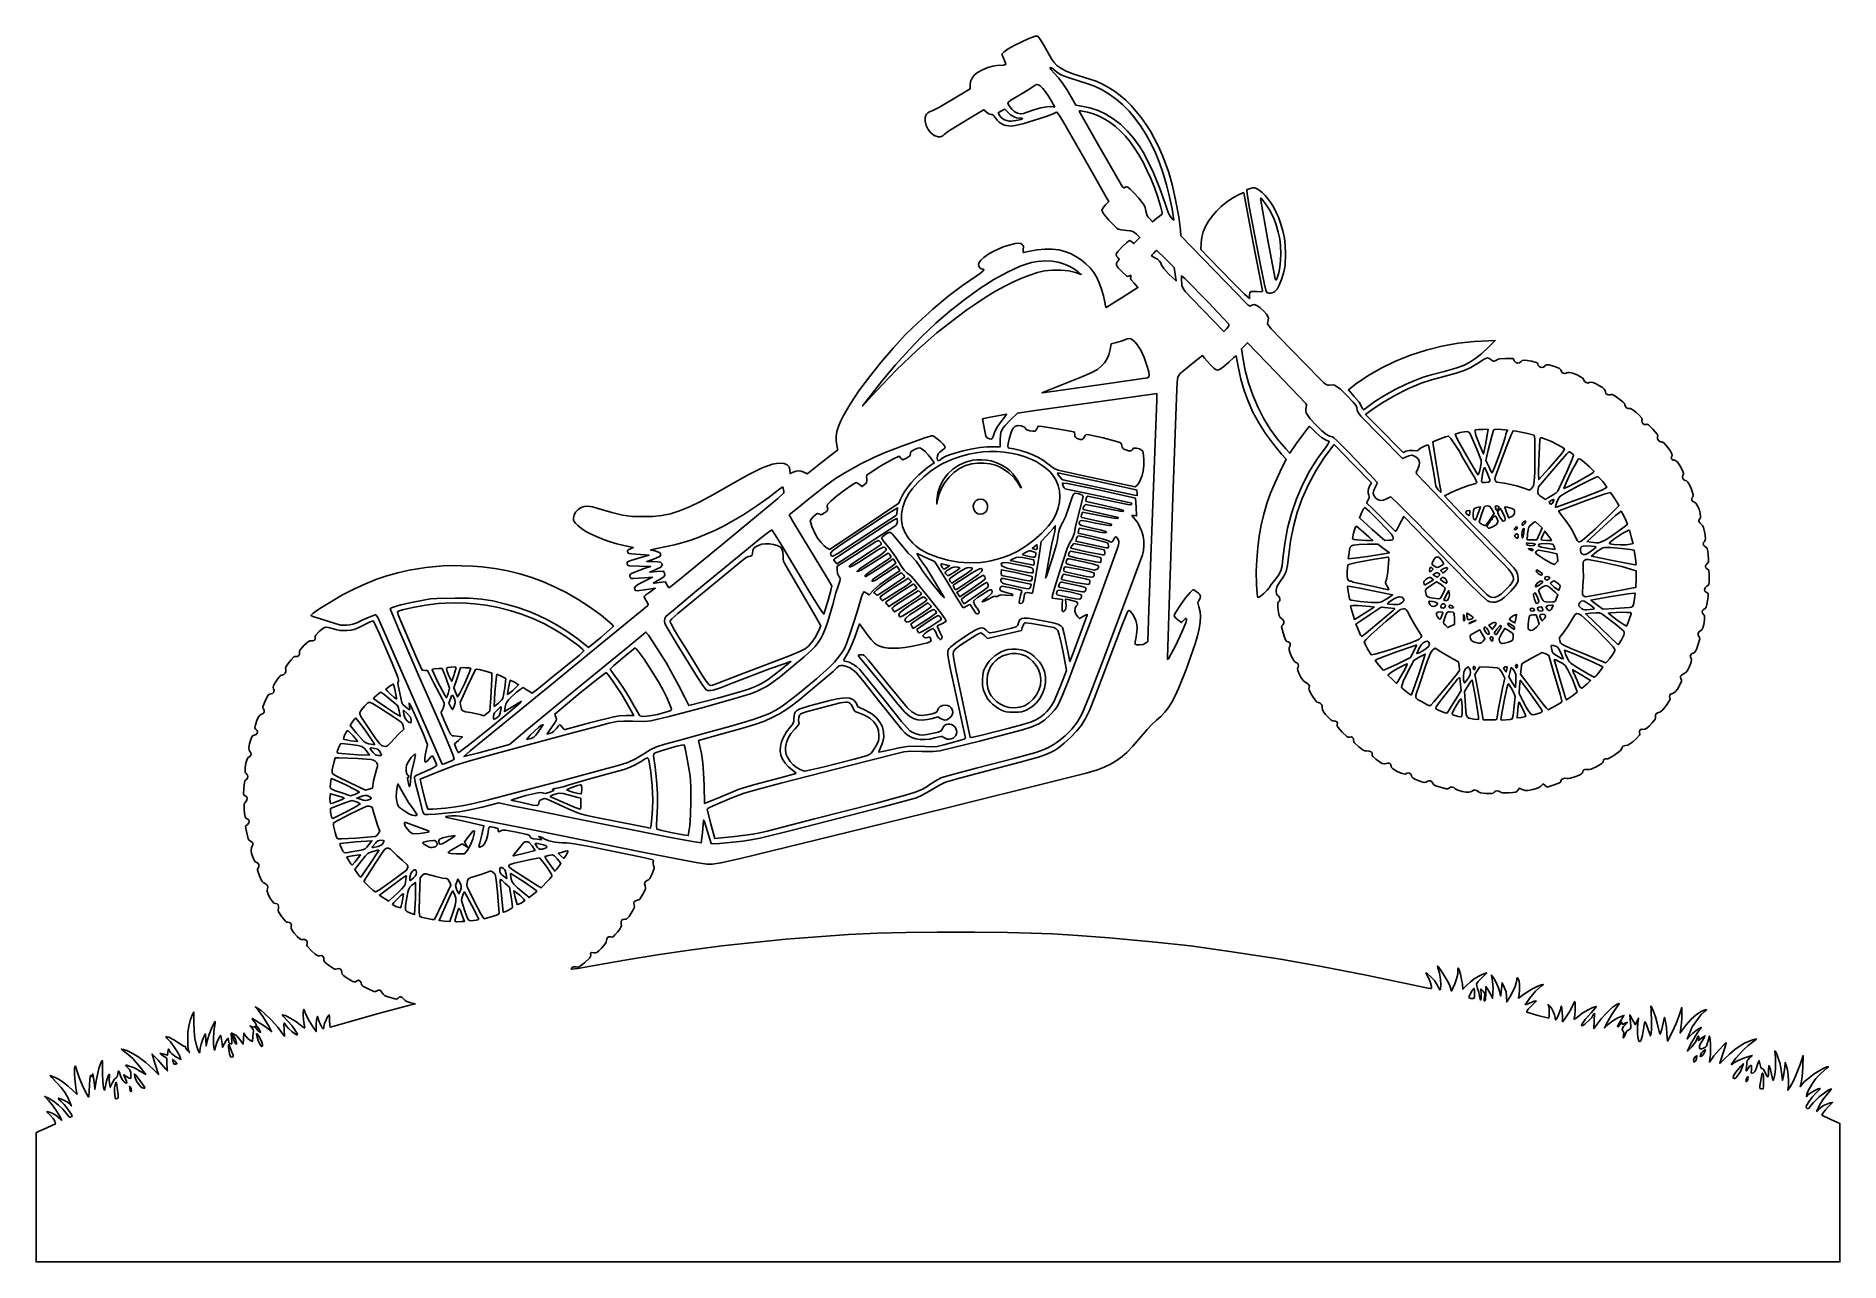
# Model space of a CAD drawing. Extents: x 0 to 847, y 0 to 575.
import ezdxf

# ---------------------------------------------------------------- set-up
doc = ezdxf.new("R2010")
doc.units = 0

msp = doc.modelspace()

# ---------------------------------------------------------------- linework, layer by layer
at = {"layer": 'Layer 1', "color": 7}
for points in [[(469.018351, 575.451474), (465.583175, 574.119737), (459.422789, 571.253415), (456.225739, 569.511574), (454.378064, 568.113691), (453.31973, 566.914246), (454.060564, 565.0798), (455.08362, 562.68091), (455.207092, 562.355142), (455.118898, 562.138514), (454.095842, 561.834243), (450.92084, 561.622576), (448.998199, 561.367363), (446.678684, 560.665666), (444.213648, 559.613395), (441.854445, 558.306463), (440.357343, 557.118042), (439.296805, 555.757642), (438.659599, 554.198804), (438.432498, 552.41507), (438.397221, 550.65118), (429.824715, 545.535899), (423.677559, 541.950793), (420.864154, 540.455896), (419.276653, 539.926729), (418.556791, 539.458394), (418.005756, 538.849034), (417.615436, 538.121334), (417.377715, 537.297982), (417.327623, 535.455061), (417.790576, 533.50176), (418.701666, 531.619565), (419.995989, 529.989965), (420.76658, 529.326603), (421.60864, 528.794447), (422.514054, 528.416184), (423.474711, 528.214499), (424.401856, 528.141739), (425.044573, 528.240958), (425.607916, 528.591531), (426.296935, 529.272833), (428.30777, 530.864744), (431.482772, 532.906447), (438.679443, 537.280894), (443.37139, 540.06784), (444.888336, 540.843952), (446.123059, 539.785618), (447.269587, 538.996277), (448.310282, 538.656728), (448.822913, 538.581212), (449.289241, 538.317179), (450.321117, 536.998672), (451.113214, 535.935377), (452.007837, 535.047368), (453.004986, 534.334646), (454.104661, 533.797211), (455.306862, 533.435063), (456.61159, 533.2482), (458.018843, 533.236625), (459.528623, 533.400336), (463.160583, 534.306534), (468.687622, 535.966796), (474.088984, 537.74612), (477.343912, 539.009506), (478.459572, 539.538673), (479.178357, 539.75034), (480.26315, 538.370096), (482.247526, 535.058393), (495.829479, 511.175322), (502.320594, 499.81587), (503.449484, 497.805036), (501.826705, 496.146979), (500.675767, 494.69618), (500.239204, 493.642255), (500.51178, 492.995611), (501.242416, 491.921911), (503.555317, 489.087009), (506.132801, 486.324868), (507.194167, 485.342119), (507.929764, 484.822805), (509.504036, 484.465618), (511.951434, 484.187805), (513.719182, 484.015826), (514.795706, 483.764471), (515.587803, 483.274992), (516.50227, 482.388637), (518.019215, 480.836414), (516.643381, 479.425302), (515.267547, 478.01419), (514.526713, 478.719746), (513.838796, 479.218045), (513.256712, 479.425302), (512.762547, 479.178151), (511.942614, 478.519655), (509.808307, 476.466377), (507.819521, 474.260963), (507.181489, 473.412297), (506.941986, 472.898909), (507.166882, 472.202172), (507.68282, 471.452519), (508.423654, 470.64113), (507.647542, 469.582796), (507.166882, 468.612656), (507.083097, 467.854184), (507.947403, 466.703245), (509.76421, 464.785015), (511.947024, 462.813868), (512.487766, 462.617084), (512.939212, 462.77418), (513.517988, 463.097744), (513.812338, 463.140188), (513.881791, 462.858516), (513.785879, 462.209736), (513.746192, 461.64474), (513.944629, 461.076436), (515.37338, 459.387512), (517.172548, 457.411955), (509.821536, 452.667091), (502.285316, 448.02806), (502.020733, 448.786533), (501.650316, 450.603339), (501.011457, 453.526987), (500.084864, 456.68876), (499.006135, 459.691783), (497.910869, 462.13918), (496.511608, 464.430308), (494.779964, 466.597412), (492.763893, 468.605766), (490.511351, 470.420644), (488.070292, 472.007318), (485.488674, 473.331062), (482.814451, 474.35715), (480.09558, 475.050855), (476.990031, 475.409145), (473.454534, 475.430091), (469.826433, 475.120308), (466.443072, 474.48641), (463.338625, 473.780854), (463.276889, 474.235056), (463.373903, 475.297799), (463.435639, 476.647175), (463.294528, 477.073816), (463.021125, 477.414467), (462.167843, 478.016395), (461.063207, 478.234676), (459.508779, 478.069312), (457.306121, 477.520301), (454.456888, 476.619063), (451.816014, 475.575612), (449.274359, 474.340338), (446.722781, 472.863631), (444.794629, 471.545123), (443.441946, 470.332449), (442.644888, 469.212379), (442.383612, 468.171684), (442.546772, 467.388958), (442.974515, 466.698836), (443.574238, 466.207151), (444.253335, 466.019738), (444.667023, 465.966959), (444.850853, 465.809174), (444.80648, 465.547208), (444.535558, 465.18189), (443.320679, 464.144502), (441.219445, 462.703625), (434.855109, 458.36666), (427.98145, 453.143341), (420.909354, 447.285021), (413.949705, 441.043056), (408.10489, 435.287193), (402.228656, 428.948834), (396.504557, 422.268996), (391.116149, 415.488699), (386.246986, 408.848963), (382.080623, 402.590805), (378.800614, 396.955245), (377.550354, 394.446258), (376.590515, 392.183303), (375.869525, 389.839534), (375.505723, 387.641286), (375.499108, 385.535642), (375.849681, 383.469686), (376.180411, 381.811629), (376.167181, 381.00024), (372.886346, 378.530794), (367.947454, 374.650236), (363.961063, 371.510512), (361.91495, 370.028844), (360.398005, 370.7344), (359.103751, 371.25144), (357.9021, 371.431137), (356.687221, 371.280104), (355.353279, 370.804956), (353.871612, 370.0994), (353.765778, 371.757456), (353.412449, 373.202193), (353.047062, 373.761056), (352.553104, 374.213673), (351.171206, 374.808435), (349.25022, 375.003014), (347.53215, 374.878164), (345.606134, 374.480462), (343.393209, 373.775181), (340.814416, 372.727596), (334.243375, 369.466604), (325.261316, 364.419674), (317.983892, 360.271776), (311.855752, 356.973853), (306.620582, 354.433301), (302.022065, 352.557514), (297.803888, 351.253889), (293.709734, 350.429821), (289.483288, 349.992707), (284.868235, 349.849943), (279.897372, 350.002078), (275.237396, 350.590776), (270.23346, 351.7351), (264.230722, 353.554112), (261.212265, 354.423379), (259.027246, 354.766786), (257.265561, 354.60087), (255.517105, 353.942167), (254.245451, 353.082822), (253.202, 351.882826), (252.495893, 350.504236), (252.23627, 349.109109), (252.299109, 348.276222), (252.580229, 347.578934), (253.218536, 346.782428), (254.352938, 345.651884), (256.014233, 344.283767), (258.098448, 342.922265), (260.542332, 341.593835), (263.282631, 340.324937), (266.256095, 339.142028), (269.399471, 338.071567), (272.649507, 337.140013), (275.942952, 336.373823), (280.317399, 335.386045), (279.047398, 334.8216), (277.918508, 334.323301), (277.698022, 334.003045), (277.636286, 333.586877), (277.770231, 332.92652), (278.310974, 332.537362), (279.466873, 332.346642), (281.446288, 332.281598), (285.886881, 331.990556), (287.404378, 331.785504), (287.656077, 331.702822), (287.443514, 331.646598), (285.415592, 331.192947), (282.22681, 330.266354), (279.203392, 329.280229), (277.671564, 328.647985), (277.40698, 328.096769), (277.459897, 327.413262), (277.705739, 327.01363), (278.421217, 326.782671), (283.033789, 326.601872), (288.396015, 326.496039), (285.397402, 325.472983), (280.529066, 323.638537), (279.5242, 323.168901), (278.972433, 322.79187), (278.75801, 322.38838), (278.765176, 321.839369), (278.868253, 321.311305), (279.087086, 321.001522), (279.5242, 320.837259), (280.282121, 320.745758), (285.503235, 321.133813), (289.27796, 321.486591), (285.221013, 319.405201), (282.833698, 318.145122), (281.468337, 317.209158), (280.929799, 316.418715), (281.022955, 315.595199), (281.338801, 315.199977), (282.120976, 315.079261), (286.632125, 315.701032), (290.618516, 316.265477), (288.043237, 314.466309), (286.177923, 313.081656), (285.607415, 312.531542), (285.397402, 312.173252), (285.719312, 311.361863), (286.491014, 310.12714), (287.368549, 308.733667), (287.299647, 308.370967), (286.949625, 307.975194), (266.523779, 291.218239), (242.005708, 271.145171), (203.799851, 239.853762), (200.801238, 237.207927), (207.768603, 238.954178), (218.757638, 241.97043), (222.144307, 242.958209), (230.399312, 249.83738), (254.176549, 269.346003), (277.883231, 288.819349), (286.244069, 295.627964), (287.381227, 294.230081), (289.785078, 290.689072), (295.839631, 281.09351), (301.704565, 270.466073), (304.560964, 264.940688), (306.352415, 261.161553), (320.498813, 264.795167), (330.977422, 267.697868), (334.804926, 268.976), (338.02306, 270.289684), (340.8807, 271.752197), (343.626718, 273.476813), (346.509989, 275.576807), (349.779387, 278.165453), (354.294945, 281.869622), (353.63328, 281.70784), (351.52178, 280.985472), (344.254002, 278.341842), (326.672428, 271.63906), (321.253978, 269.557119), (317.82652, 268.450829), (316.67131, 268.217044), (315.788124, 268.171363), (315.101723, 268.295179), (314.536865, 268.569891), (312.944954, 270.607184), (310.268251, 274.708229), (300.884356, 289.842405), (295.985152, 297.92984), (295.134626, 299.714677), (294.922408, 300.778523), (295.103207, 302.044114), (295.627964, 302.965746), (300.054225, 306.813783), (310.135959, 315.202733), (340.466048, 340.007436), (343.716015, 342.547438), (345.299106, 343.605772), (346.630843, 341.811014), (349.285498, 337.502713), (364.150681, 312.636273), (368.122189, 306.253748), (369.676066, 304.094636), (370.440602, 306.1187), (371.797144, 310.60339), (373.054467, 315.167455), (373.521346, 317.429644), (370.946067, 321.66298), (367.806343, 326.778261), (360.292171, 339.125491), (355.481161, 347.142371), (353.554112, 350.661332), (356.570915, 353.264723), (363.268736, 358.629705), (370.515568, 364.279114), (375.179403, 367.735787), (380.648013, 371.086627), (387.125348, 374.645826), (393.450547, 377.801536), (398.462751, 379.941906), (407.634979, 383.39913), (417.124707, 386.856355), (420.268841, 387.791217), (420.959514, 387.759246), (421.534432, 387.456077), (422.994051, 386.404909), (424.45367, 385.158611), (425.661935, 383.958614), (426.367491, 383.046352), (426.623255, 382.488522), (426.587977, 382.076213), (426.169053, 381.637445), (425.273879, 381.00024), (424.126799, 380.129319), (423.426204, 379.324545), (423.076182, 378.440395), (422.980822, 377.331349), (423.099885, 376.424599), (423.256154, 376.183511), (423.483531, 376.083397), (424.171448, 376.304434), (425.203323, 377.084404), (426.771187, 378.054682), (429.206802, 379.052244), (432.283206, 380.025002), (435.773434, 380.920865), (439.450525, 381.687744), (443.087514, 382.273548), (446.45744, 382.626188), (449.333339, 382.693574), (452.437785, 382.587741), (452.437785, 385.586354), (452.624096, 388.253686), (452.902873, 389.377133), (453.346188, 390.441461), (453.984634, 391.507443), (454.848802, 392.635851), (457.376677, 395.323027), (460.586957, 398.498029), (468.87724, 399.662196), (500.591982, 404.142477), (525.039497, 407.564423), (525.991998, 407.705535), (525.991998, 404.495255), (525.462831, 388.584967), (522.287829, 306.034915), (521.758662, 291.218239), (520.770884, 290.442127), (519.628765, 289.811537), (517.983937, 289.630738), (516.630152, 289.727752), (515.937825, 289.983516), (515.955464, 291.125635), (516.290603, 293.405463), (516.679761, 295.906328), (516.784492, 297.696125), (516.598181, 299.254412), (516.114214, 301.060745), (515.402043, 302.777782), (514.491435, 304.319532), (513.554369, 305.431334), (513.129657, 305.746423), (512.762823, 305.858526), (512.496861, 305.532826), (511.977892, 304.456785), (509.949418, 299.460015), (500.30976, 273.932117), (496.839857, 264.77863), (494.431596, 258.886135), (492.545888, 255.030933), (490.643642, 251.989325), (488.515399, 249.357271), (485.629785, 246.331648), (482.552348, 243.47139), (479.848636, 241.33543), (478.01233, 240.149558), (476.131789, 239.117889), (473.894887, 238.139964), (470.989498, 237.115323), (461.924757, 234.524058), (446.440559, 230.540423), (433.405412, 227.144935), (426.826102, 225.284031), (424.070024, 223.85528), (420.229154, 221.579862), (416.269221, 219.286805), (413.208871, 217.840415), (397.554348, 213.611489), (355.071057, 202.741517), (339.844277, 199.00207), (335.510068, 198.137764), (331.787709, 197.590958), (320.750167, 196.391513), (317.92188, 196.23166), (316.829922, 196.356235), (314.995476, 202.494572), (313.80926, 206.608845), (313.482389, 207.361255), (313.38696, 207.415618), (313.33742, 207.257075), (312.737697, 201.506794), (312.137974, 196.673735), (308.155993, 197.293301), (296.950881, 199.434223), (255.411272, 207.750964), (234.773759, 211.843189), (223.484863, 214.100968), (217.134859, 215.476802), (209.373743, 213.536523), (203.01492, 212.076904), (198.614014, 211.278744), (187.439771, 210.238049), (184.108224, 210.028587), (182.562615, 210.044021), (181.967853, 210.30199), (181.455774, 211.314022), (179.422891, 219.251527), (178.147929, 224.529968), (177.663411, 227.109657), (177.695863, 227.722333), (177.899882, 228.062158), (178.78789, 228.459033), (185.102617, 231.303305), (187.221489, 232.412902), (188.030674, 233.009869), (187.76609, 233.938667), (187.157548, 235.413169), (186.482861, 236.81491), (186.019839, 237.525427), (185.459804, 237.194698), (184.502894, 236.149593), (183.501886, 235.055981), (182.844837, 234.59737), (182.629726, 234.700723), (182.486547, 235.00086), (182.412684, 236.131954), (182.616634, 237.871591), (183.091782, 240.100707), (183.797338, 242.922931), (181.68067, 248.038212), (177.469383, 257.541169), (175.821799, 261.040837), (175.083721, 262.360999), (175.295388, 260.597109), (175.443114, 259.565233), (175.414451, 259.307264), (175.286569, 259.221274), (174.640544, 259.565233), (173.319831, 260.597109), (172.195352, 261.677491), (171.626497, 262.572665), (169.946392, 270.567497), (169.835597, 271.894273), (170.038996, 272.556283), (170.162468, 273.224907), (169.836149, 274.51861), (167.146216, 281.058233), (161.219546, 294.851852), (159.195482, 299.274807), (158.525755, 300.492442), (158.150377, 300.919634), (156.536418, 300.280224), (153.387874, 298.767688), (150.898033, 297.530209), (149.238323, 296.858277), (147.757207, 296.550148), (145.803147, 296.404076), (143.959331, 296.3473), (142.562, 296.426124), (141.224199, 296.696771), (139.558977, 297.215465), (137.208593, 297.854875), (135.784252, 297.991577), (134.589217, 297.312479), (132.891473, 295.945464), (131.259874, 294.282998), (131.026159, 293.747768), (131.057027, 293.229074), (131.046003, 292.474459), (130.651332, 291.901746), (129.96562, 291.587002), (129.08147, 291.606295), (128.504347, 291.607397), (127.877615, 291.324072), (125.800635, 289.454349), (123.922092, 287.372959), (123.657508, 286.745675), (123.683967, 286.138236), (123.671289, 285.274481), (123.31796, 284.599242), (122.706661, 284.20843), (121.920077, 284.197957), (121.46367, 284.213942), (120.994035, 284.008339), (119.697575, 282.681011), (118.288668, 280.914917), (117.422157, 279.585384), (117.058355, 278.61304), (117.157574, 277.918508), (117.290968, 277.141846), (116.981185, 276.361875), (116.353901, 275.760499), (115.534795, 275.519618), (115.063506, 275.418746), (114.569065, 275.083055), (113.312294, 273.508783), (112.073712, 271.628587), (111.44698, 270.479302), (111.303113, 269.733508), (111.513126, 269.063781), (111.702193, 268.203333), (111.517536, 267.445412), (111.021993, 266.905771), (110.278403, 266.700168), (109.573949, 266.582208), (108.981944, 266.073987), (108.323792, 264.943995), (107.420901, 262.960721), (106.494859, 260.513324), (106.508088, 259.979196), (106.785901, 259.574052), (107.102298, 258.855818), (106.988748, 258.087975), (106.51801, 257.445809), (105.762844, 257.104606), (105.039649, 256.675209), (104.289996, 255.627349), (103.580031, 254.083394), (102.975898, 252.165714), (102.715724, 250.661998), (102.901484, 250.265674), (103.328676, 249.872657), (103.722244, 249.51547), (103.91076, 249.18474), (103.914067, 248.801094), (103.75201, 248.285156), (103.253711, 247.531093), (102.411453, 247.226822), (101.880082, 247.095633), (101.494231, 246.78585), (100.788675, 245.18071), (100.201079, 243.148378), (99.924368, 241.48977), (99.965158, 240.27434), (100.330063, 239.57154), (100.796943, 238.922208), (100.890098, 238.186886), (100.632681, 237.51771), (100.047841, 237.066816), (99.389138, 236.580093), (98.879264, 235.607197), (98.495066, 234.085291), (98.213395, 231.951535), (98.147249, 230.081812), (98.347341, 229.590127), (98.742562, 229.164589), (99.290471, 228.500925), (99.448118, 227.824032), (99.208891, 227.120681), (98.566173, 226.377643), (98.057952, 225.81871), (97.754784, 225.1341), (97.472561, 222.355973), (97.432874, 219.569027), (97.685882, 219.091674), (98.213395, 218.792916), (98.880366, 218.261544), (99.130618, 217.531734), (98.957536, 216.709321), (98.354506, 215.900136), (97.937236, 215.43491), (97.715096, 214.850621), (97.684228, 212.478189), (97.815418, 210.477828), (98.072284, 209.148847), (98.487901, 208.355648), (99.09534, 207.962631), (99.803101, 207.530478), (100.074299, 206.886658), (99.908934, 206.137005), (99.307007, 205.387352), (98.319229, 204.540684), (98.77784, 202.035961), (99.185188, 199.965595), (99.576, 198.67575), (100.052802, 197.928302), (100.718119, 197.485124), (101.409343, 197.021552), (101.776453, 196.422381), (101.799604, 195.763678), (101.458953, 195.121512), (101.041131, 194.316737), (100.947425, 193.181233), (101.171218, 191.728228), (101.705897, 189.970953), (102.504058, 188.282028), (102.891562, 187.882397), (103.328676, 187.677896), (104.09211, 187.246845), (104.541351, 186.504909), (104.61356, 185.64391), (104.245899, 184.855672), (103.94273, 184.432338), (103.91076, 183.876713), (104.845622, 181.257336), (106.014199, 178.752613), (106.547224, 178.141866), (107.209234, 177.729556), (108.163388, 177.172829), (108.677673, 176.609486), (108.801696, 175.95354), (108.585068, 175.118999), (108.423011, 174.522584), (108.426318, 173.972471), (109.008402, 172.508442), (110.087131, 170.507529), (110.944271, 169.201148), (111.662505, 168.49008), (112.324515, 168.275106), (113.091256, 168.129585), (113.590106, 167.693022), (113.817758, 166.965418), (113.770905, 165.946771), (113.69594, 165.135933), (113.859099, 164.381319), (114.366218, 163.421652), (115.323128, 161.995658), (116.998824, 159.918677), (117.565473, 159.549914), (118.145352, 159.455656), (118.989815, 159.315096), (119.556464, 158.91326), (119.832072, 158.279913), (119.803409, 157.444821), (119.792384, 156.611935), (120.191465, 155.650063), (121.093253, 154.403765), (122.590355, 152.717596), (123.851536, 151.601936), (124.406059, 151.422791), (125.059801, 151.412318), (126.109867, 151.341762), (126.819281, 150.980165), (127.178123, 150.340754), (127.176469, 149.436761), (127.12245, 148.767034), (127.379316, 148.127072), (129.434248, 145.944259), (130.83158, 144.620239), (131.722895, 143.924605), (132.39593, 143.691992), (133.138417, 143.757035), (134.183522, 143.818771), (134.482832, 143.637972), (134.725918, 143.298424), (134.999321, 142.517902), (135.113974, 141.710923), (135.222563, 141.231916), (135.585815, 140.709915), (137.301198, 139.312032), (140.039637, 137.495226), (140.659754, 137.387187), (141.322867, 137.58342), (142.181661, 137.699175), (142.901548, 137.398212), (143.39654, 136.74006), (143.580646, 135.784252), (143.716796, 135.070428), (144.272973, 134.386369), (145.470764, 133.536946), (147.53176, 132.327028), (148.6838, 131.703603), (149.392664, 131.440673), (149.903089, 131.488629), (150.459817, 131.797861), (151.332943, 132.216785), (151.650443, 132.100478), (152.047318, 131.762583), (152.545617, 131.083485), (152.752874, 130.351471), (152.880205, 129.900025), (153.348187, 129.438658), (155.822043, 128.12897), (158.578121, 127.008899), (159.259974, 126.978031), (159.87899, 127.211747), (160.72235, 127.585471), (161.30774, 127.608622), (161.813756, 127.221669), (162.418991, 126.36508), (162.955324, 125.625899), (163.614027, 125.108308), (164.636532, 124.663477), (166.264271, 124.142578), (168.980662, 123.419383), (169.508727, 123.507578), (169.897885, 123.860356), (170.52131, 124.372435), (171.128198, 124.464488), (171.807847, 124.113364), (172.649553, 123.295911), (173.285105, 122.693984), (173.97688, 122.237577), (175.859833, 121.602577), (177.941223, 121.143965), (174.801499, 120.332576), (160.738886, 116.597539), (145.908981, 112.359793), (140.410054, 110.785521), (138.006754, 110.243125), (137.861233, 111.200035), (137.795087, 113.241738), (137.693663, 115.234934), (137.512864, 116.063962), (136.929678, 115.357304), (136.128211, 113.717988), (135.419347, 111.867006), (135.113974, 110.525347), (134.999321, 109.705139), (134.725918, 109.36118), (134.249117, 109.878771), (133.583799, 111.147119), (132.925097, 112.739581), (132.468139, 114.229516), (132.1556, 115.143983), (132.008632, 115.172715), (131.872826, 114.930663), (131.649584, 113.678852), (131.515638, 111.477848), (131.409805, 108.126457), (129.716471, 110.631181), (128.177477, 113.20646), (126.823691, 115.887573), (125.624246, 118.639241), (125.377301, 117.298685), (125.319975, 115.784496), (125.474315, 113.625384), (125.774176, 111.459658), (126.153413, 109.925625), (126.053643, 109.824201), (125.593378, 110.066736), (123.895634, 111.372015), (121.746444, 112.953452), (119.269832, 114.472051), (117.024731, 115.613619), (115.570073, 116.063962), (115.614721, 115.821978), (116.112469, 115.159968), (118.110074, 112.959516), (119.975939, 110.930491), (121.501153, 108.977534), (122.450897, 107.428067), (122.636588, 106.906961), (122.590355, 106.609512), (122.295179, 106.626324), (121.730459, 106.922602), (120.129728, 108.08236), (118.462852, 109.546388), (117.404518, 110.772292), (116.41674, 112.183404), (116.359414, 111.28382), (116.487296, 109.114235), (116.628407, 105.939233), (115.817017, 106.96229), (113.495297, 110.184145), (110.366597, 113.713579), (107.105606, 116.839522), (105.63634, 118.028977), (104.38701, 118.850908), (102.834787, 119.732853), (104.175343, 118.215908), (106.47281, 115.173198), (109.220069, 110.595903), (110.560625, 108.126457), (108.832013, 109.572847), (107.11663, 110.834028), (105.480622, 111.830626), (102.764231, 113.453405), (101.843701, 114.101083), (101.458953, 114.242746), (101.603371, 113.875085), (102.270342, 112.994793), (102.974245, 112.057176), (103.297808, 111.394063), (103.257569, 110.896316), (102.870065, 110.454792), (102.274752, 110.225486), (101.388397, 110.419514), (100.365341, 110.80757), (101.282564, 109.819791), (101.917564, 109.030451), (102.129231, 108.479235), (101.776453, 105.762844), (101.564786, 103.43451), (100.365341, 104.104788), (99.280549, 104.991143), (98.354506, 106.115622), (97.543117, 107.420901), (97.366728, 104.845622), (97.190339, 102.235064), (95.673394, 104.38701), (94.306379, 106.058296), (93.718783, 106.525176), (93.203948, 106.750623), (91.828113, 107.315068), (91.610934, 107.353653), (91.545891, 106.856456), (91.898669, 103.43451), (91.937254, 102.74549), (91.810474, 102.393814), (91.472028, 102.333181), (90.875613, 102.517287), (90.461099, 102.989127), (90.311168, 103.963677), (90.218564, 104.911767), (90.05816, 104.960826), (89.782001, 104.775066), (89.173459, 103.954857), (88.406167, 102.552565), (87.5595, 100.753397), (87.312555, 102.482009), (86.818666, 105.304233), (86.571721, 106.362567), (85.619221, 104.739788), (84.82547, 102.993537), (84.243386, 101.035619), (83.842101, 99.452528), (83.712566, 99.502689), (83.573108, 100.012563), (83.353173, 102.109938), (83.321754, 105.044059), (83.468928, 108.06417), (83.784775, 110.419514), (84.075817, 112.08639), (84.102275, 112.853682), (83.881031, 112.679085), (83.489875, 111.999298), (82.404531, 109.616944), (81.259656, 106.692194), (80.468662, 104.210621), (79.798384, 101.423675), (79.657272, 104.245899), (79.551439, 107.068123), (78.775327, 105.621733), (78.125995, 104.098173), (77.522965, 102.217425), (77.078686, 100.363136), (76.905604, 98.918951), (76.844626, 98.323018), (76.675747, 98.219459), (76.098624, 99.276139), (75.342908, 101.662351), (74.577269, 104.951455), (74.162755, 108.294027), (74.012824, 112.536182), (74.012824, 117.298685), (73.307268, 115.78174), (72.360831, 113.285284), (71.688899, 110.626771), (71.288166, 107.749977), (71.155323, 104.598677), (71.243517, 101.264925), (71.543378, 99.307007), (71.966712, 98.248673), (70.908378, 99.448118), (70.251329, 100.409438), (70.096989, 101.000341), (70.127857, 101.18555), (69.9206, 101.106175), (69.597036, 101.138145), (68.998967, 101.414856), (67.310042, 102.517287), (64.631134, 104.25527), (62.256498, 105.440934), (61.431328, 105.724328), (60.979882, 105.746859), (61.00138, 105.4676), (61.595039, 104.845622), (63.024341, 103.322062), (64.721534, 101.123814), (66.29305, 98.793274), (67.34532, 96.872839), (68.015598, 95.038393), (65.616708, 96.308394), (63.764623, 97.631311), (63.14616, 98.253083), (62.759206, 98.848396), (62.159484, 99.977285), (61.912539, 98.495618), (61.630317, 97.01395), (59.901704, 97.543117), (58.697849, 97.825339), (58.20837, 97.790062), (58.68462, 97.33586), (59.795871, 96.590616), (61.383372, 95.638116), (61.383372, 93.415614), (61.595039, 90.311168), (61.647955, 89.698216), (60.960038, 90.487557), (57.286737, 94.667976), (54.433645, 97.578395), (55.915313, 92.780614), (57.502814, 87.912278), (54.962812, 90.417001), (51.486847, 93.578223), (47.739683, 96.36572), (44.13804, 98.498374), (42.522014, 99.231284), (41.098637, 99.695063), (40.040303, 99.942007), (41.098637, 99.09534), (43.379016, 97.239948), (45.371661, 95.41763), (47.185711, 93.529165), (48.930309, 91.475335), (51.505588, 88.053389), (50.769164, 88.388528), (49.000864, 89.464501), (47.020898, 90.633078), (45.755307, 91.193113), (43.673916, 91.863391), (42.583612, 92.293339), (42.148152, 92.339641), (42.334462, 91.96261), (43.109472, 91.122557), (43.776443, 90.367943), (44.185445, 89.689397), (44.409238, 88.924861), (44.520584, 87.912278), (44.502945, 86.58495), (44.273639, 86.077832), (43.629819, 86.333596), (42.615582, 86.959777), (41.133915, 87.841722), (41.839471, 86.254221), (42.497071, 84.892718), (42.628812, 84.119914), (42.502652, 83.968743), (42.251229, 83.98211), (41.380859, 84.525609), (40.813107, 85.042098), (40.357803, 85.667728), (39.652247, 87.418388), (39.155051, 88.983841), (38.796761, 89.623251), (38.655236, 89.603958), (38.531075, 89.363077), (38.311691, 88.229778), (38.00742, 86.867173), (37.810636, 86.538097), (37.570857, 86.43061), (36.87412, 85.78679), (35.9128, 84.243386), (34.783911, 82.020885), (34.501688, 83.961164), (34.373806, 85.672137), (34.431133, 87.06561), (34.466411, 87.890229), (34.401367, 88.062759), (34.290022, 88.053389), (33.816527, 87.341218), (33.306653, 85.95436), (32.85631, 84.223543), (32.561409, 82.479496), (32.345333, 81.094843), (32.102798, 80.609773), (31.901191, 81.017121), (31.700411, 81.923871), (31.344325, 84.772553), (31.120532, 88.229778), (31.11502, 91.369502), (31.176756, 94.182907), (31.075332, 94.554426), (30.868075, 94.403393), (30.201655, 93.035276), (29.479012, 90.787418), (28.789441, 87.983936), (28.22224, 84.948942), (27.622517, 80.962551), (27.375573, 83.079219), (26.77585, 87.541861), (26.591744, 88.268363), (26.493628, 87.877), (26.387794, 86.946548), (26.235659, 86.988991), (25.964461, 87.312555), (25.684994, 87.620133), (25.50144, 87.524222), (25.223627, 85.725054), (24.941405, 80.221717), (24.795884, 77.677306), (24.648709, 77.418786), (24.412238, 77.646438), (23.181373, 79.849095), (21.656159, 83.149775), (20.230165, 86.635662), (19.296957, 89.393945), (18.691171, 91.402024), (18.465379, 91.84527), (18.28713, 91.911898), (18.061682, 90.907032), (17.991678, 88.370889), (18.116253, 85.944438), (18.43265, 83.140955), (18.854882, 80.562368), (19.296957, 78.810605), (19.215377, 78.721859), (18.803067, 79.000223), (17.250844, 80.433384), (15.011806, 82.573754), (12.885216, 84.300713), (10.851231, 85.637411), (8.890006, 86.606999), (6.561671, 87.488944), (7.38188, 86.523214), (9.630839, 84.208109), (11.80759, 81.824652), (13.63046, 79.37505), (15.102757, 76.846073), (16.227788, 74.224491), (16.580566, 73.201435), (15.804454, 74.153936), (14.724072, 75.00391), (13.088064, 75.926645), (11.478514, 76.624484), (10.477507, 76.799771), (10.463726, 76.642674), (10.711222, 76.310291), (11.818063, 75.318103), (13.257287, 73.827616), (14.944558, 71.728587), (16.347402, 69.722162), (16.933344, 68.509488), (16.726087, 68.218446), (16.227788, 67.980321), (15.812723, 67.98473), (15.367892, 68.253724), (14.11112, 69.850044), (12.582599, 71.685041), (10.481916, 73.629178), (8.123265, 75.42118), (5.820837, 76.799771), (4.056947, 77.716993), (5.856115, 75.811992), (7.693316, 73.553662), (9.705805, 70.683482), (11.328032, 68.058042), (11.994452, 66.533931), (11.553479, 66.847021), (10.477507, 67.874487), (9.26373, 68.844075), (7.805213, 69.704523), (6.359926, 70.320231), (5.185837, 70.5556), (5.17812, 70.424962), (5.441601, 70.066121), (6.596949, 68.862266), (7.950734, 67.34091), (8.748894, 66.004764), (9.13695, 64.840596), (5.362226, 63.076706), (0.811389, 60.995316), (0, 60.677816), (0, 30.338908), (0, 0), (423.3336, 0), (846.6672, 0), (846.6672, 32.455576), (846.6672, 64.94643), (842.433864, 66.921987), (838.235806, 68.897543), (838.800251, 69.991155), (839.7748, 71.314073), (841.304974, 72.95449), (843.245253, 74.859492), (842.045808, 74.612547), (840.522799, 74.128028), (838.989869, 73.382234), (837.635532, 72.484303), (836.648305, 71.543378), (835.948261, 70.730887), (835.808666, 70.669013), (835.810457, 70.837822), (837.248027, 73.836435), (838.959001, 76.544007), (840.987474, 79.092828), (842.579385, 80.936093), (842.649389, 81.206188), (842.292753, 81.13894), (841.187152, 80.600196), (839.864097, 79.752633), (836.939347, 77.45682), (834.265951, 74.903038), (833.257088, 73.733014), (832.591358, 72.742824), (832.207161, 72.236808), (831.766739, 72.00199), (831.306474, 72.058214), (830.862746, 72.425323), (830.81982, 72.797738), (831.035276, 73.426882), (832.084239, 75.225499), (833.695443, 77.361459), (835.554693, 79.37505), (836.904069, 80.724426), (837.353861, 81.385885), (837.030159, 81.393119), (836.391438, 81.185793), (834.575734, 80.34078), (832.720342, 79.277485), (831.638857, 78.422549), (831.09591, 77.712032), (830.972231, 77.679028), (830.94653, 77.844875), (831.187412, 78.725167), (831.815246, 80.256995), (833.414323, 83.221984), (835.426811, 86.038144), (837.803102, 88.636024), (840.493585, 90.946168), (841.282926, 91.612037), (840.669974, 91.510613), (839.468186, 91.072603), (837.994373, 90.33487), (834.63747, 88.243007), (831.412859, 85.800571), (830.104411, 84.624621), (829.134133, 83.573108), (827.969966, 82.232552), (828.534411, 84.137553), (828.993022, 86.827485), (829.239967, 91.369502), (829.381078, 96.837561), (827.969966, 92.674781), (825.870937, 87.264048), (824.656058, 84.76208), (823.242741, 82.197274), (822.29024, 80.609773), (822.537185, 82.761719), (822.58018, 84.950045), (822.378435, 87.621236), (821.991481, 90.252739), (821.478851, 92.322003), (821.020239, 93.662559), (820.773295, 91.369502), (820.138294, 87.136166), (819.714961, 85.195887), (819.468016, 87.912278), (818.586071, 93.027559), (817.267563, 97.053638), (816.586812, 98.598695), (816.187181, 99.09534), (816.398848, 95.779227), (816.501374, 93.283323), (816.398848, 90.60221), (816.111113, 88.04016), (815.658014, 85.901443), (815.427606, 85.277467), (815.324391, 85.219314), (815.217041, 85.354637), (814.564402, 88.1945), (814.136659, 90.108321), (813.682457, 91.545891), (813.416771, 92.088287), (813.276762, 92.101516), (813.188568, 90.064223), (813.105885, 87.878653), (812.871068, 86.946548), (812.678004, 86.932974), (812.424583, 87.211683), (811.7069, 88.617834), (810.816136, 90.297939), (810.436899, 90.70639), (810.084121, 90.840335), (809.767724, 90.921364), (809.537315, 91.197523), (809.202176, 92.533669), (808.99051, 93.80367), (808.778843, 94.438671), (808.456933, 93.852177), (807.896898, 92.180891), (807.341824, 90.601107), (806.73714, 89.464501), (806.086154, 88.777686), (805.392174, 88.547278), (805.184917, 88.641536), (805.083493, 88.957382), (805.145229, 90.452279), (805.198146, 91.978044), (805.075776, 92.24814), (804.827729, 92.286725), (804.298562, 91.920718), (803.769395, 91.157835), (802.843353, 89.768772), (802.648223, 89.773733), (802.711061, 90.311168), (802.922728, 92.85117), (802.967928, 93.759573), (803.152034, 94.429851), (803.547807, 95.033983), (804.228007, 95.743949), (805.533285, 96.978672), (801.899672, 95.743949), (798.856962, 94.579782), (796.819669, 93.415614), (795.907958, 92.745336), (795.729502, 92.681395), (795.743696, 92.815892), (797.842725, 95.602838), (799.612127, 97.670448), (801.59981, 99.708292), (803.666869, 101.580771), (805.674396, 103.152287), (807.508842, 104.598677), (806.879354, 104.557887), (805.356896, 104.087149), (801.829116, 102.62312), (799.792374, 101.412099), (797.388523, 99.655375), (794.858995, 97.548078), (792.445221, 95.285338), (790.87095, 93.777212), (790.22272, 93.274503), (791.810221, 98.107562), (792.890604, 101.445724), (793.256611, 102.905343), (792.149219, 101.932447), (789.874352, 99.461347), (787.526724, 96.71905), (786.201051, 94.93256), (785.495495, 93.838948), (785.671884, 95.355893), (785.875834, 97.285699), (785.954106, 99.73475), (785.900087, 102.216874), (785.707162, 104.245899), (785.424939, 106.009789), (784.825217, 103.893121), (784.049105, 101.317842), (783.555767, 100.836079), (782.642403, 100.347702), (781.682736, 100.018075), (781.050492, 100.012563), (780.724724, 100.521335), (780.799138, 101.383987), (781.263812, 102.557526), (782.108826, 103.998954), (783.039278, 105.542358), (783.308271, 106.186178), (781.685492, 105.057288), (780.239103, 103.928399), (780.415492, 105.022011), (780.400609, 105.837259), (780.290848, 105.980092), (780.137679, 105.961282), (779.77553, 105.483378), (779.462991, 104.492844), (779.233134, 103.778468), (778.788303, 102.984718), (777.134656, 101.000341), (775.053266, 98.989507), (776.499656, 102.058675), (778.8324, 106.208227), (779.927666, 107.818327), (780.979936, 109.114235), (781.535562, 109.788923), (781.614937, 110.066736), (780.674012, 109.648363), (779.167539, 108.624756), (777.561848, 107.34318), (776.323267, 106.1509), (774.98271, 104.598677), (775.899933, 106.96229), (776.644626, 108.870598), (777.333094, 110.296042), (779.745213, 113.841461), (781.579659, 116.143337), (783.096604, 117.54563), (783.96973, 118.191103), (784.039183, 118.359844), (783.890355, 118.423165), (783.017229, 118.225278), (781.509103, 117.580907), (779.324085, 116.162078), (776.887712, 114.00903), (774.58363, 111.498794), (772.795487, 109.008402), (771.913542, 107.641387), (771.694158, 107.430823), (771.666597, 107.59729), (772.328056, 112.130487), (772.500035, 114.641826), (772.513264, 116.769518), (772.407431, 119.415353), (771.243264, 115.746462), (769.779235, 111.91882), (767.891873, 107.879512), (765.704649, 103.646176), (765.492982, 107.103401), (765.21076, 110.199028), (764.822704, 112.712571), (764.364093, 114.829239), (764.046592, 113.418127), (763.054404, 109.290624), (762.353258, 106.96229), (762.226478, 107.02127), (762.026938, 107.513505), (761.541869, 109.467013), (760.911829, 112.132692), (760.07343, 114.996809), (759.1755, 117.583112), (758.366867, 119.415353), (758.044405, 119.986412), (757.903845, 120.041534), (758.049366, 118.18063), (758.283082, 112.328925), (758.213077, 109.434492), (758.014089, 107.456179), (757.731866, 106.080345), (756.673532, 109.184791), (755.778358, 111.745739), (755.253601, 112.712571), (755.076385, 112.625066), (754.927281, 112.171277), (754.62742, 110.207847), (754.03817, 106.521868), (753.405926, 104.241489), (753.08505, 103.650104), (752.767067, 103.436163), (752.456526, 103.608349), (752.157974, 104.175343), (751.875751, 105.483378), (751.725821, 107.416491), (751.721411, 109.686948), (751.875751, 112.007015), (752.122696, 114.476461), (751.381862, 112.88896), (750.676306, 111.301459), (749.371028, 113.665072), (747.995193, 115.922851), (748.242138, 113.947294), (748.594916, 110.701736), (748.558536, 109.970273), (748.409708, 109.506701), (748.0889, 109.208493), (747.536582, 108.973124), (746.747241, 108.488054), (746.301859, 107.844235), (745.605122, 105.903956), (745.299749, 105.333999), (745.067136, 105.127844), (744.956893, 105.498261), (745.137692, 106.397845), (745.292032, 107.535554), (744.890747, 108.302846), (744.51592, 108.9621), (744.564427, 109.6875), (745.049497, 110.505504), (745.984359, 111.44257), (746.910401, 112.465626), (746.599515, 112.424836), (745.772692, 112.007015), (745.04619, 111.61951), (744.617344, 111.526355), (744.413394, 111.744085), (744.36158, 112.289237), (744.336775, 112.629889), (744.242517, 112.686113), (743.72658, 111.865904), (743.242061, 111.079319), (742.76085, 110.573854), (742.392087, 110.432192), (742.244912, 110.737014), (742.707933, 111.649827), (743.832413, 113.382849), (744.908386, 115.023267), (745.243525, 115.711184), (742.456579, 114.511739), (740.044459, 113.153543), (737.976298, 111.583681), (736.141853, 109.890347), (737.870465, 113.171182), (739.625535, 116.205073), (741.433523, 118.921464), (742.976926, 121.135146), (742.976237, 121.268953), (742.832508, 121.27295), (742.139079, 120.967576), (739.836651, 119.378422), (737.213416, 116.985595), (734.583566, 114.096673), (732.261295, 111.019237), (731.238238, 109.537569), (731.37935, 113.171182), (731.414627, 116.769518), (730.744349, 115.640628), (730.149588, 114.695845), (729.346466, 113.744447), (726.969625, 111.689515), (726.015953, 111.041285), (725.491816, 110.862691), (725.370341, 111.104124), (725.624658, 111.715973), (727.153179, 113.852485), (729.862404, 116.875351), (731.84678, 119.071394), (732.293265, 119.713009), (732.296572, 119.94452), (730.736632, 119.422519), (728.230806, 118.149762), (725.579459, 116.566119), (723.582956, 115.111461), (722.039552, 113.885558), (721.846627, 113.910914), (721.924899, 114.300072), (722.189483, 115.896944), (722.374691, 118.079206), (722.440837, 120.188709), (722.348233, 121.567299), (722.187278, 122.082134), (722.013094, 122.140563), (721.254621, 120.544243), (720.443783, 118.755548), (719.424585, 116.870942), (717.303507, 113.700349), (716.527396, 112.712571), (716.45684, 115.358406), (716.174618, 119.062575), (715.892395, 120.120909), (715.469062, 118.533408), (714.269617, 115.217295), (713.683123, 114.048718), (713.281838, 113.594516), (713.056942, 113.938475), (712.964338, 114.758683), (712.732276, 116.057899), (712.139719, 117.611775), (711.34211, 119.079663), (710.494892, 120.120909), (709.683503, 120.826465), (709.965725, 119.94452), (710.130538, 118.777045), (710.19944, 116.981185), (710.169124, 115.291158), (710.036281, 114.441183), (704.890132, 115.706774), (699.664607, 117.263407), (699.748943, 117.746823), (700.392212, 118.670109), (702.839609, 121.214521), (703.902353, 122.235923), (704.082325, 122.503745), (704.012596, 122.612404), (703.077735, 122.360498), (701.005164, 121.496743), (698.994329, 120.755909), (700.89933, 123.683967), (703.730374, 127.066226), (705.145896, 128.411743), (706.614334, 129.575359), (707.496279, 130.21036), (706.473223, 129.998693), (704.537905, 129.301956), (702.02381, 128.049595), (699.503101, 126.545878), (697.547939, 125.095079), (696.167695, 123.979418), (695.846337, 123.839961), (695.819327, 124.001467), (696.140686, 125.528334), (696.299987, 127.80265), (696.280695, 130.143111), (696.066272, 131.868416), (695.701918, 132.85399), (695.347487, 133.297167), (695.197763, 133.302955), (695.079045, 133.158261), (694.97266, 132.397583), (694.752725, 131.021198), (694.16568, 129.271088), (693.241292, 127.223322), (692.009325, 124.953968), (690.280713, 122.061188), (690.210157, 124.460078), (689.99849, 126.766365), (689.151823, 128.940359), (688.093489, 131.057027), (687.881822, 128.12897), (687.467308, 125.143586), (687.286509, 124.829944), (687.211544, 125.624246), (686.934283, 127.06788), (686.263453, 129.050602), (685.361113, 131.145773), (684.38932, 132.92675), (683.084041, 134.655363), (683.542653, 131.586194), (683.882202, 128.724282), (683.824875, 126.153413), (683.613208, 123.754522), (682.978208, 125.165634), (681.425985, 127.952581), (680.508762, 129.293137), (680.473484, 126.470913), (680.244178, 123.238585), (679.997234, 122.546809), (679.852264, 122.482661), (679.697373, 122.625633), (679.662095, 123.340008), (679.838484, 124.530634), (680.001644, 125.404311), (679.979595, 125.990253), (679.719421, 126.490206), (679.168206, 127.105913), (678.145149, 128.12897), (678.321538, 125.659524), (678.339177, 123.849883), (678.145149, 123.009279), (678.001833, 122.994741), (677.845288, 123.273311), (677.545427, 124.777579), (677.16619, 126.651712), (676.628204, 128.340636), (676.178412, 129.645915), (676.099037, 130.52786), (676.910426, 131.603833), (678.568483, 133.314806), (680.86154, 135.643141), (678.78015, 134.937585), (676.825539, 134.050128), (674.970147, 132.917931), (673.194131, 131.53438), (671.477645, 129.89286), (669.678477, 128.023136), (669.466811, 130.316193), (669.123403, 132.503968), (668.545178, 135.01255), (667.93388, 137.077955), (667.491254, 137.936198), (667.358962, 137.543732), (667.38542, 136.595642), (667.24927, 135.069877), (666.719552, 132.909111), (665.931865, 130.563138), (665.021808, 128.481748), (664.35153, 127.176469), (664.069307, 128.234803), (663.596364, 129.621662), (662.772848, 131.365708), (660.153471, 135.713697), (658.063262, 138.646164), (657.742454, 138.814284), (657.93097, 138.112587), (658.669048, 135.575341), (659.152464, 132.763591), (659.324994, 130.130434), (659.130415, 128.12897), (658.959538, 127.792728), (658.715901, 127.899664), (657.719303, 129.787026), (656.32583, 132.075673), (654.509023, 134.020362), (653.062634, 135.246266), (652.357078, 135.678419), (653.133189, 134.161473), (653.831028, 132.766898), (654.482565, 130.968832), (654.909206, 129.329517), (654.932357, 128.411192), (654.173884, 128.371504), (652.568744, 128.622859), (624.334378, 134.609612), (603.40913, 138.734358), (584.018467, 142.071969), (560.387853, 145.697314), (541.787633, 148.32992), (523.87533, 150.24815), (503.727296, 152.188429), (488.950308, 153.282041), (477.010978, 153.97988), (467.042794, 154.393292), (455.910443, 154.621495), (440.478611, 154.763709), (422.955466, 154.810562), (408.296438, 154.662285), (394.947098, 154.282497), (381.353018, 153.634819), (366.673388, 152.685901), (351.856919, 151.480668), (336.922214, 150.020774), (321.887876, 148.307871), (306.77251, 146.343614), (291.594719, 144.129657), (276.373106, 141.667652), (261.126276, 138.959254), (254.247105, 137.755399), (251.283769, 137.371753), (251.27936, 137.680434), (251.565992, 138.147865), (251.858687, 138.401424), (252.24068, 138.535921), (253.470993, 138.500643), (254.345772, 138.421819), (255.071723, 138.610886), (255.976268, 139.229901), (257.386829, 140.440922), (259.843046, 142.778076), (260.259213, 143.447252), (260.314886, 144.00398), (260.282364, 144.71615), (260.451588, 145.097591), (260.905238, 145.214449), (261.725998, 145.132869), (262.532978, 145.057904), (263.207666, 145.27398), (264.067562, 145.966307), (265.430167, 147.320093), (267.282252, 149.480858), (267.652669, 150.197438), (267.758502, 150.847873), (267.884179, 151.747457), (268.261211, 152.32954), (268.889596, 152.594124), (269.769337, 152.541207), (270.387801, 152.503173), (270.959962, 152.766103), (271.704103, 153.498669), (272.838505, 154.869542), (273.93818, 156.262464), (274.51861, 157.175828), (274.70878, 157.870911), (274.637673, 158.608989), (274.580898, 159.631494), (274.84493, 160.333191), (275.446306, 160.737232), (276.401563, 160.866768), (277.077353, 160.945041), (277.653925, 161.30774), (278.33633, 162.146691), (279.32962, 163.653714), (280.298657, 165.207591), (280.78483, 166.189306), (280.887356, 166.873365), (280.705455, 167.534272), (280.526861, 168.412359), (280.731913, 169.082086), (281.320611, 169.533531), (282.292956, 169.756774), (282.913073, 169.905051), (283.443894, 170.307989), (284.832957, 172.578998), (285.992715, 175.030805), (286.048388, 175.714312), (285.856013, 176.424278), (285.58702, 177.51348), (285.926569, 178.364557), (286.508653, 178.968689), (287.19657, 179.28178), (287.628723, 179.460373), (288.060876, 179.943238), (289.136849, 182.139281), (290.07171, 184.648415), (290.079428, 185.339088), (289.842405, 186.019839), (289.582231, 187.064944), (289.666016, 187.924841), (289.789833, 188.246406), (289.796654, 188.499758), (289.536411, 188.729133), (288.859036, 188.978765), (285.652615, 189.71574), (278.976842, 191.064565), (259.820997, 194.945123), (252.496444, 196.329776), (249.061268, 196.709013), (246.783094, 196.72114), (243.694633, 197.123527), (240.731849, 197.75081), (238.830706, 198.437625), (237.706226, 199.085855), (236.714038, 199.495959), (235.832093, 199.778181), (236.537649, 198.966792), (237.243205, 198.155403), (235.161815, 198.437625), (233.551163, 198.658111), (232.595355, 198.905056), (232.07611, 199.271063), (231.775146, 199.848737), (231.42347, 200.305695), (230.522784, 200.699814), (225.46042, 201.789016), (220.274583, 202.69301), (219.169947, 202.696868), (218.475415, 202.459294), (217.240692, 201.859572), (217.033435, 202.031551), (216.95847, 202.600405), (216.901144, 203.081617), (216.658609, 203.407385), (215.19458, 203.870406), (213.637396, 204.172472), (212.79128, 204.196726), (212.441258, 203.89025), (212.372356, 203.200128), (212.096748, 200.722414), (211.384578, 198.248007), (210.407824, 196.230006), (209.873971, 195.533752), (209.338465, 195.121512), (208.264697, 194.689359), (207.99157, 194.734558), (207.892075, 195.050956), (208.207371, 196.788388), (209.197354, 200.483737), (210.185132, 204.787629), (201.612627, 206.727908), (192.810816, 208.694645), (192.317754, 208.886606), (192.305902, 209.019863), (193.322344, 209.232632), (195.044617, 209.459939), (197.350628, 209.423904), (201.346665, 208.920713), (208.13902, 207.746554), (234.537839, 202.570089), (285.397402, 192.26401), (300.776869, 189.181061), (309.875785, 187.470639), (314.76121, 186.772249), (317.5002, 186.725395), (321.451865, 187.312991), (330.592674, 189.362411), (381.176629, 201.789016), (427.037769, 213.077912), (479.729573, 226.121879), (492.874412, 229.46886), (498.263647, 230.963757), (501.365889, 232.242026), (504.560734, 233.834488), (507.490997, 235.552627), (509.799488, 237.207927), (511.933243, 239.192855), (514.804526, 242.186507), (521.582273, 249.943213), (523.698941, 252.24068), (525.815609, 254.247105), (527.894657, 256.106837), (529.754596, 258.078604), (531.457439, 260.267826), (533.065197, 262.779922), (534.639882, 265.720313), (536.243506, 269.194419), (539.785618, 278.165453), (544.027773, 290.181954), (545.143434, 293.936283), (545.888677, 297.144909), (546.456429, 300.364009), (546.620692, 302.921649), (546.374849, 305.201477), (545.712288, 307.587138), (545.236038, 309.342209), (545.3551, 309.839405), (545.712288, 310.409362), (546.448712, 311.763699), (546.543246, 312.341028), (546.444303, 312.883218), (546.143614, 313.413832), (545.632913, 313.956435), (543.948398, 315.171865), (543.410963, 315.454639), (542.982668, 315.449678), (542.455155, 315.067685), (541.620063, 314.219365), (539.504498, 311.666685), (537.02513, 308.191271), (534.982325, 304.987054), (534.374747, 303.859749), (534.176448, 303.247969), (534.740892, 302.401302), (535.940338, 301.342968), (537.633672, 300.143522), (538.656728, 301.272412), (539.481071, 302.024408), (539.740384, 302.119958), (539.900271, 302.036397), (539.929209, 301.355508), (539.58277, 300.02887), (537.82329, 295.626862), (534.740892, 289.207404), (531.561481, 283.18372), (531.282359, 282.837419), (531.124367, 282.827635), (531.001446, 283.562956), (531.777557, 308.610194), (533.753114, 363.184951), (535.234782, 405.571228), (535.598584, 413.082092), (535.869782, 415.360817), (536.822283, 416.877763), (542.299161, 421.455057), (547.511456, 425.450268), (548.463957, 424.321378), (549.620958, 422.894281), (551.264132, 421.133147), (552.874233, 419.563836), (553.932016, 418.712208), (554.708127, 418.597004), (555.801739, 419.087035), (557.424518, 420.324514), (559.78813, 422.451655), (562.147333, 424.590372), (563.210077, 425.379712), (564.233133, 420.299709), (565.462895, 414.458477), (566.980392, 409.103417), (568.861691, 403.993097), (571.18286, 398.886085), (573.868382, 393.96428), (577.10953, 388.880419), (580.747553, 383.869317), (584.623702, 379.165794), (586.74037, 376.83746), (583.918146, 371.0519), (581.539581, 365.944681), (579.474796, 360.932133), (577.710149, 355.960099), (576.231995, 350.974422), (575.026693, 345.920947), (574.0806, 340.745514), (573.380074, 335.393968), (572.911472, 329.812152), (572.72902, 324.059666), (572.827687, 318.214575), (573.144636, 313.679173), (573.365329, 312.340822), (573.617028, 311.855752), (574.600397, 312.439489), (576.218766, 313.800441), (577.823906, 315.353215), (578.767587, 316.512422), (579.768594, 317.998499), (581.378144, 320.040202), (583.214794, 322.376805), (584.297382, 324.3926), (584.89049, 326.772198), (585.258702, 330.200208), (586.088213, 337.310269), (587.449784, 344.390152), (589.319852, 351.376603), (591.674852, 358.206371), (594.491219, 364.816205), (597.74539, 371.142851), (601.413798, 377.123058), (605.472881, 382.693574), (606.632639, 384.356041), (606.906593, 384.921037), (606.919271, 385.198298), (605.190659, 385.939132), (604.382026, 386.324983), (603.378262, 387.015105), (600.745656, 389.361079), (597.711765, 392.324414), (596.406487, 390.807468), (594.501486, 388.333613), (591.749817, 384.457464), (588.398426, 379.624406), (586.563981, 381.63524), (582.749431, 386.155277), (579.278012, 390.96677), (576.162128, 396.043672), (573.414181, 401.35994), (571.046572, 406.889529), (569.071704, 412.606393), (567.50198, 418.484487), (566.349801, 424.497767), (565.714801, 428.660548), (567.125913, 430.07166), (568.537025, 431.482772), (582.048422, 417.583319), (596.018431, 402.943032), (596.344751, 402.153691), (596.19482, 401.073308), (596.01409, 400.239801), (595.992524, 399.452183), (596.156993, 398.660431), (596.534369, 397.814521), (598.035329, 395.760141), (600.710378, 392.888859), (603.346292, 390.356574), (605.446423, 388.637884), (607.109992, 387.660027), (608.436217, 387.350244), (609.191933, 386.893286), (610.724864, 385.520208), (616.162055, 380.012462), (625.916367, 369.77308), (629.532341, 365.830786), (629.355952, 365.12082), (628.650396, 363.855229), (627.843968, 362.279304), (627.596472, 360.931582), (627.911216, 359.722766), (628.791507, 358.563559), (629.903309, 357.715238), (631.071335, 357.386163), (632.378267, 357.56641), (633.906788, 358.246059), (635.106233, 358.87224), (635.882345, 359.128004), (639.449813, 355.789842), (647.382908, 347.768552), (664.810141, 329.84743), (676.451815, 317.782422), (681.007061, 313.253635), (682.181701, 312.370036), (683.048764, 312.032141), (684.56626, 311.956073), (686.060606, 312.455475), (687.786462, 313.669251), (689.99849, 315.73631), (691.699197, 317.486006), (692.855441, 318.952102), (693.422159, 320.294174), (693.470365, 320.968569), (693.354291, 321.6718), (692.606774, 323.244556), (691.134546, 325.172019), (688.892545, 327.613766), (685.83571, 330.729375), (663.654793, 353.505605), (648.088464, 369.746622), (647.863017, 370.169404), (647.845929, 370.641796), (648.582353, 372.357179), (649.183178, 373.909402), (649.340826, 375.249959), (649.048681, 376.405307), (648.300131, 377.401904), (647.063754, 378.294322), (645.764539, 378.641037), (644.28673, 378.438741), (642.514571, 377.684127), (641.42096, 377.119682), (630.872897, 387.7383), (621.868239, 396.994313), (620.504531, 398.756549), (620.113168, 399.873863), (619.875043, 401.108586), (619.584001, 401.919975), (618.124382, 403.61331), (614.997887, 406.894145), (612.203775, 409.666209), (610.292711, 411.158349), (609.501923, 411.524701), (608.732219, 411.691375), (606.989827, 411.586093), (606.264978, 411.558532), (605.530208, 411.868315), (604.484552, 412.707265), (602.827046, 414.267205), (588.82176, 428.554714), (579.759775, 438.066491), (578.279761, 439.910307), (578.037708, 440.403714), (578.026753, 440.725555), (578.366302, 442.001068), (578.414809, 442.965696), (578.145816, 443.850948), (577.532864, 444.888336), (576.277195, 446.343545), (574.604806, 447.825213), (572.958877, 448.976151), (571.782582, 449.439172), (571.081436, 449.280422), (570.300915, 448.910005), (569.726548, 448.713772), (568.828067, 449.245144), (567.016772, 450.9936), (563.703966, 454.44862), (547.652567, 471.064463), (537.35145, 481.612526), (537.104505, 484.293638), (536.319574, 490.560409), (535.005476, 497.835904), (533.373878, 505.104784), (531.636446, 511.351711), (530.17749, 515.587372), (528.581954, 519.651778), (526.854642, 523.539037), (525.000361, 527.243257), (523.023917, 530.758549), (520.930116, 534.07902), (518.723764, 537.19878), (516.409666, 540.111937), (513.992628, 542.812601), (511.477457, 545.29488), (508.868958, 547.552883), (506.171938, 549.580719), (503.391201, 551.372498), (500.531555, 552.922326), (497.597805, 554.224315), (494.594756, 555.272572), (486.560237, 557.781706), (483.129471, 559.15313), (480.909726, 560.351473), (479.182767, 561.596118), (477.806382, 563.012742), (476.638356, 564.727022), (472.934187, 571.218138), (471.143838, 574.155014), (470.147241, 575.451474), (469.018351, 575.451474), (469.018351, 575.451474)], [(480.483636, 557.636185), (482.165395, 556.846844), (484.836035, 555.845836), (493.183644, 553.155904), (496.814131, 551.857498), (500.320026, 550.203455), (503.6958, 548.20194), (506.935923, 545.861116), (510.034865, 543.18915), (512.987099, 540.194206), (515.787093, 536.884449), (518.42932, 533.268044), (520.908248, 529.353156), (523.21835, 525.147949), (525.354095, 520.660589), (527.309955, 515.89924), (529.080399, 510.872067), (530.659899, 505.587236), (532.042924, 500.05291), (533.223947, 494.277256), (534.000059, 489.056141), (533.519399, 489.4001), (532.588947, 490.431976), (531.958907, 491.372901), (531.358633, 492.588331), (530.048945, 496.358646), (527.519968, 503.891559), (524.501511, 511.325253), (521.258158, 518.0578), (519.634828, 520.973042), (518.054493, 523.487274), (515.179628, 527.445691), (512.141052, 530.958451), (508.943726, 534.023072), (505.59261, 536.637074), (502.092667, 538.797977), (498.448856, 540.503301), (494.666138, 541.750564), (490.749476, 542.537286), (488.068363, 542.995898), (485.916417, 546.629511), (483.728091, 550.308324), (481.744817, 553.305835), (479.854148, 555.787407), (477.943634, 557.918407), (476.232661, 559.818998), (475.939414, 560.354229), (476.003355, 560.634798), (476.633946, 560.493686), (477.661412, 559.717575), (478.993149, 558.623963), (480.483636, 557.636185), (480.483636, 557.636185)], [(471.346686, 552.027014), (472.525736, 550.91852), (473.847, 549.297395), (475.241024, 547.25955), (476.638356, 544.900899), (478.155301, 542.113953), (476.532522, 542.325619), (474.455542, 542.265537), (471.531894, 541.739126), (468.277517, 540.862142), (465.208349, 539.75034), (463.401464, 539.105969), (461.998069, 538.934541), (460.674049, 539.259207), (459.105289, 540.103118), (458.091604, 540.942619), (457.134142, 542.030168), (456.42142, 543.124331), (456.141954, 543.983676), (456.440162, 544.490794), (457.469281, 545.288955), (462.844736, 548.499234), (465.67137, 550.183749), (467.783628, 551.603681), (468.950551, 552.409007), (469.763595, 552.728161), (470.477419, 552.590908), (471.346686, 552.027014), (471.346686, 552.027014)], [(456.071398, 539.679784), (457.336438, 538.510656), (458.730463, 537.655721), (460.223706, 537.1249), (461.786402, 536.928116), (462.812765, 536.842678), (462.993151, 536.743941), (462.959389, 536.615026), (462.272574, 536.288155), (460.798624, 535.90506), (457.9086, 535.535194), (456.670501, 535.569576), (455.56428, 535.750719), (454.58539, 536.079037), (453.729283, 536.554943), (452.991412, 537.17885), (452.367229, 537.951172), (451.55584, 539.362284), (452.830251, 540.204542), (454.660286, 541.126174), (456.071398, 539.679784), (456.071398, 539.679784)], [(493.465866, 539.715062), (496.256292, 538.899961), (498.965069, 537.817847), (501.591577, 536.469599), (504.135196, 534.856096), (506.595306, 532.978217), (508.971286, 530.836839), (511.262517, 528.432841), (513.468379, 525.767102), (515.588251, 522.8405), (517.621513, 519.653914), (519.567545, 516.208222), (521.425728, 512.504303), (523.19544, 508.543035), (524.876062, 504.325297), (526.466974, 499.851966), (527.967555, 495.123923), (528.576097, 492.702984), (528.622399, 492.092788), (528.496722, 491.843088), (526.062554, 489.973364), (524.051719, 488.244752), (522.711163, 489.585308), (522.028206, 490.364727), (521.560224, 491.137532), (520.911995, 493.430589), (520.576856, 494.930998), (520.082966, 496.094062), (519.165744, 497.389419), (517.560604, 499.286703), (515.290698, 501.861432), (513.583032, 503.586185), (512.391304, 504.510574), (511.974447, 504.688134), (511.669211, 504.684207), (510.681433, 504.260873), (510.433386, 504.279063), (510.125807, 504.485769), (509.411432, 505.425041), (498.197501, 524.964532), (489.655864, 540.244229), (489.79477, 540.419516), (490.343781, 540.402979), (493.465866, 539.715062), (493.465866, 539.715062)], [(564.092022, 500.838927), (561.32554, 499.279951), (558.708299, 497.482023), (556.270479, 495.47739), (554.042259, 493.298297), (552.053817, 490.97699), (550.335334, 488.545716), (548.916987, 486.03672), (547.828956, 483.482249), (547.238053, 481.105407), (546.911733, 478.33169), (546.700067, 475.297799), (550.368958, 471.452519), (562.072368, 459.462477), (567.216312, 454.362079), (569.489525, 452.261396), (569.648275, 452.51275), (569.595359, 453.108063), (569.546852, 453.990008), (569.73647, 454.871953), (569.970185, 455.37852), (570.389109, 455.617197), (572.94675, 455.542231), (575.372099, 455.454037), (575.665345, 455.631528), (575.627863, 456.000843), (571.112304, 479.151899), (566.914246, 501.826705), (566.785813, 501.979943), (566.336572, 501.888441), (564.092022, 500.838927), (564.092022, 500.838927)], [(569.912859, 503.943373), (568.431191, 503.414206), (568.33776, 502.948498), (568.464264, 501.52078), (569.436609, 495.437013), (574.675362, 467.960017), (576.562724, 458.906852), (577.235207, 456.10833), (577.603419, 455.013064), (578.43796, 454.7573), (579.51724, 454.76612), (580.609749, 455.013064), (581.483977, 455.471676), (582.483331, 456.643009), (583.52568, 458.571712), (584.534956, 461.102343), (585.435091, 464.079459), (585.941107, 466.122815), (586.228842, 467.964427), (586.387592, 473.251687), (586.290026, 477.253512), (585.92457, 480.633567), (585.182083, 484.02685), (583.953423, 488.068363), (583.093458, 490.405655), (582.067715, 492.704086), (580.905546, 494.918182), (579.636303, 497.002466), (578.289338, 498.911463), (576.894005, 500.599699), (575.479654, 502.021698), (574.075639, 503.131984), (572.879501, 503.87392), (571.914874, 504.225595), (570.989934, 504.233312), (569.912859, 503.943373), (569.912859, 503.943373)], [(577.42703, 496.252813), (578.927991, 493.95259), (580.094914, 491.821039), (581.083244, 489.550582), (582.048422, 486.83364), (583.069274, 483.389094), (583.732937, 480.205823), (584.09233, 476.976251), (584.200368, 473.392798), (584.089574, 470.034793), (583.763805, 466.981058), (583.232985, 464.284511), (582.507034, 461.998069), (581.991096, 460.913276), (581.837307, 461.005881), (581.660366, 461.468902), (578.048802, 480.41308), (574.675362, 499.145592), (574.832458, 499.417893), (575.323592, 499.048578), (577.42703, 496.252813), (577.42703, 496.252813)], [(530.154778, 470.852797), (534.14117, 466.866405), (534.635059, 463.726681), (535.058393, 460.481123), (531.707002, 463.656125), (529.316931, 466.324009), (528.249777, 467.960017), (527.873297, 468.951103), (527.222311, 469.856199), (526.300128, 470.668691), (525.110053, 471.381964), (523.55783, 472.228631), (523.819106, 472.710944), (524.589705, 473.600055), (525.452909, 474.456093), (525.991998, 474.839188), (530.154778, 470.852797), (530.154778, 470.852797)], [(479.77808, 469.371129), (482.181931, 468.595017), (484.853673, 467.422031), (487.333593, 466.077064), (489.161975, 464.785015), (490.537809, 463.58557), (487.891974, 464.502793), (484.767684, 465.247485), (480.995164, 465.618453), (477.037436, 465.59916), (473.35752, 465.173071), (470.008593, 464.390861), (466.442934, 463.269448), (462.678631, 461.821025), (458.73377, 460.05779), (454.626438, 457.991937), (450.374723, 455.635662), (445.99671, 453.001162), (441.510486, 450.100631), (436.934139, 446.946265), (432.285755, 443.55026), (422.845223, 436.082115), (413.333584, 427.793761), (403.895532, 418.782764), (397.205979, 411.912412), (392.289136, 406.576645), (388.020522, 401.809732), (388.06958, 401.977095), (388.558509, 402.682307), (390.842746, 405.6947), (396.959035, 413.408963), (403.419282, 421.080231), (409.773696, 428.202488), (415.572484, 434.269718), (422.252666, 440.607526), (429.114749, 446.548046), (436.036364, 452.008181), (442.89514, 456.904836), (449.568708, 461.154916), (455.934697, 464.675323), (461.870738, 467.382963), (464.639287, 468.406028), (467.254461, 469.19474), (470.084402, 469.683668), (473.489812, 469.878247), (476.908451, 469.77517), (479.77808, 469.371129), (479.77808, 469.371129)], [(550.086735, 450.532784), (559.823408, 440.266944), (559.907193, 439.932356), (559.779311, 439.495242), (558.83563, 438.220832), (557.565629, 436.703886), (547.828956, 446.722781), (542.330029, 452.432273), (539.397562, 455.621606), (538.184888, 457.289585), (537.845339, 458.435011), (537.633672, 461.539457), (537.633672, 462.915292), (539.150617, 461.574735), (550.086735, 450.532784), (550.086735, 450.532784)], [(514.73838, 432.682217), (515.68213, 431.885435), (516.626293, 430.832337), (518.464597, 428.043186), (520.150766, 424.486743), (521.582273, 420.334987), (522.223337, 417.886487), (522.450989, 416.330957), (522.261922, 415.463343), (521.652829, 415.078595), (502.320594, 412.221093), (478.01419, 408.728591), (472.122797, 407.917201), (483.058915, 412.362204), (490.868538, 415.494763), (495.529618, 417.525992), (498.179862, 418.994982), (499.956982, 420.44082), (501.411088, 422.026668), (502.567539, 423.81426), (503.459406, 425.87305), (504.119762, 428.272492), (504.684207, 430.918327), (507.118375, 431.553327), (509.252682, 432.192738), (510.963655, 432.858606), (512.158691, 433.346983), (513.009768, 433.484787), (513.781469, 433.265403), (514.73838, 432.682217), (514.73838, 432.682217)], [(675.040703, 432.117772), (667.429311, 431.240719), (659.856366, 429.844008), (652.393389, 427.953683), (645.111899, 425.595789), (638.083418, 422.796371), (631.379465, 419.581475), (625.07156, 415.977145), (619.231223, 412.009426), (615.950388, 409.363591), (618.737334, 406.188589), (620.946606, 403.595671), (622.124003, 401.637753), (622.644351, 400.513273), (623.005948, 400.050252), (624.628727, 401.143864), (628.413924, 403.908761), (632.92342, 406.753034), (637.889321, 409.517932), (643.043738, 412.044704), (647.19329, 413.82017), (651.131174, 415.268213), (655.505621, 416.603808), (660.964861, 418.04193), (666.450559, 419.580924), (670.031255, 420.828876), (672.902538, 422.38606), (675.777127, 424.29051), (678.618644, 426.519075), (681.390707, 429.048604), (684.918487, 432.505828), (681.743485, 432.435272), (675.040703, 432.117772), (675.040703, 432.117772)], [(677.01626, 422.063599), (673.49785, 419.925985), (670.326707, 418.403527), (666.593324, 417.132424), (661.388194, 415.748873), (654.998503, 414.015851), (650.169854, 412.468038), (643.926786, 409.849212), (637.769707, 406.783902), (632.062421, 403.473852), (627.168728, 400.120808), (624.064282, 397.792473), (631.15512, 390.560524), (639.97457, 381.63524), (641.703182, 379.977184), (643.043738, 380.541629), (644.498948, 380.912045), (646.324574, 380.859129), (648.022318, 380.823851), (648.482583, 380.958348), (648.79402, 381.211907), (649.835266, 382.02495), (651.382528, 382.847915), (652.817343, 383.399682), (653.299312, 383.486016), (653.521245, 383.39913), (654.632496, 377.95312), (656.16708, 369.358566), (657.049025, 364.172729), (657.417237, 363.372916), (658.08972, 362.40443), (658.81512, 361.588079), (659.342082, 361.244672), (659.333263, 362.192763), (658.954026, 364.49023), (657.137219, 374.760479), (655.743746, 383.787186), (655.637913, 384.986631), (658.989304, 386.327188), (661.516076, 387.292918), (662.90514, 387.703022), (663.964025, 386.542162), (665.925801, 383.760728), (668.079401, 380.410439), (669.713755, 377.543016), (673.312091, 371.369401), (675.393481, 367.704919), (676.20487, 365.866064), (675.72421, 365.394223), (674.687925, 365.054674), (672.40479, 364.456054), (669.757852, 363.573007), (667.018311, 362.504751), (664.457363, 361.350505), (661.14125, 359.621893), (663.451946, 357.059843), (669.255144, 351.084666), (686.188488, 333.69271), (693.640923, 325.750795), (694.860212, 324.083368), (695.325438, 322.862426), (695.64845, 320.752372), (695.584647, 319.858576), (695.343077, 318.999506), (694.903069, 318.120593), (694.243953, 317.167266), (692.185714, 314.819087), (690.545296, 313.162409), (689.023941, 311.838113), (687.601805, 310.837932), (686.259043, 310.153598), (684.975813, 309.776842), (683.732271, 309.699396), (682.508572, 309.912993), (681.284874, 310.409362), (678.287914, 313.070631), (672.231708, 318.973048), (664.819512, 326.423279), (657.754581, 333.727988), (641.914849, 349.955776), (640.080403, 346.427996), (638.792763, 343.936501), (638.140124, 342.900216), (631.543176, 349.391331), (626.890916, 354.017133), (624.699282, 356.023558), (624.561478, 356.16522), (624.57581, 356.442481), (625.087338, 357.469947), (625.682651, 358.753177), (625.67769, 359.280691), (625.510672, 359.904116), (625.209708, 360.997176), (625.166713, 361.954638), (625.401531, 362.945172), (625.934005, 364.137452), (626.745395, 365.76023), (617.9965, 374.685514), (609.282884, 383.646075), (608.54205, 382.76413), (604.41565, 377.293315), (600.613364, 371.303255), (597.221183, 364.949392), (594.325097, 358.38717), (591.972508, 351.790773), (590.162316, 345.197683), (588.828374, 338.320165), (587.904537, 330.870486), (587.426633, 326.880788), (586.780057, 324.114788), (585.716762, 321.851496), (583.988701, 319.369923), (582.976669, 317.953299), (582.4012, 316.953394), (582.143231, 316.085781), (582.0837, 315.066032), (582.24686, 313.518218), (582.515302, 313.046929), (582.965645, 312.631864), (583.57088, 311.915283), (583.838771, 311.106099), (583.749474, 310.389518), (583.283145, 309.950751), (582.989347, 309.75066), (582.837763, 309.32898), (582.895089, 307.304916), (583.174556, 304.915396), (583.490402, 303.428768), (583.931926, 302.557296), (584.588424, 302.013246), (585.332565, 301.387616), (585.699675, 300.633002), (585.669909, 299.845315), (585.223424, 299.120466), (584.76812, 298.623821), (584.623702, 298.084181), (585.29398, 295.275186), (585.897561, 293.304039), (586.471376, 291.994351), (587.065036, 291.266746), (587.728148, 291.04185), (588.255661, 290.850578), (588.588044, 290.358343), (588.675688, 289.687513), (588.468982, 288.96046), (588.172428, 288.215216), (588.160301, 287.390598), (588.478904, 286.222021), (589.174538, 284.444901), (590.272559, 282.257678), (590.747156, 281.736228), (591.291206, 281.446288), (592.011645, 281.039491), (592.450963, 280.467329), (592.566168, 279.829022), (592.314262, 279.223787), (592.066215, 278.575557), (592.18197, 277.636286), (592.681372, 276.326598), (593.584263, 274.567117), (594.682284, 272.9267), (595.595097, 272.132949), (596.366799, 271.780171), (597.112043, 271.215726), (597.667668, 270.483712), (597.535376, 269.592948), (597.38269, 269.000942), (597.504508, 268.349405), (598.875933, 265.994612), (600.816212, 263.066555), (601.199858, 262.828429), (601.874546, 262.643221), (602.677116, 262.321862), (603.294477, 261.739227), (603.660484, 260.991228), (603.708991, 260.173775), (603.766318, 259.354117), (604.273436, 258.299642), (605.256805, 256.973968), (606.742882, 255.340716), (607.946737, 254.300021), (608.494094, 254.070716), (609.071217, 254.00016), (609.96584, 253.893224), (610.539655, 253.568007), (610.802585, 253.017894), (610.764551, 252.23627), (610.765103, 251.650879), (611.060003, 250.992728), (613.022331, 248.743768), (615.231603, 246.666787), (615.845106, 246.387321), (616.408999, 246.415433), (617.244091, 246.479374), (617.877438, 246.212586), (618.279274, 245.641526), (618.419834, 244.792654), (618.521258, 244.21057), (618.887265, 243.602028), (620.783447, 241.829319), (622.957441, 240.250637), (623.725284, 239.964005), (624.522893, 239.88904), (625.759821, 239.788168), (626.613103, 239.478936), (627.082739, 238.951422), (627.168728, 238.195706), (627.194636, 237.684177), (627.428902, 237.199108), (628.826785, 235.937926), (630.555397, 234.705959), (631.860676, 233.993238), (632.874913, 233.750152), (633.730399, 233.927092), (634.539584, 234.176792), (635.176789, 234.072613), (635.655244, 233.604631), (635.988178, 232.762924), (636.226855, 232.119105), (636.680505, 231.581118), (638.880958, 230.293478), (640.682882, 229.475474), (641.945717, 229.067575), (642.805062, 229.043321), (643.396516, 229.376256), (643.976395, 229.567527), (644.701795, 229.371846), (645.321361, 228.904966), (645.58374, 228.282644), (645.69729, 227.706072), (646.148185, 227.21549), (647.101788, 226.685221), (648.723464, 225.989587), (650.377662, 225.378289), (651.532459, 225.120871), (652.349912, 225.200797), (652.992078, 225.601531), (653.675034, 225.901944), (654.460516, 225.78233), (655.199697, 225.298914), (655.743746, 224.507919), (656.136763, 224.003006), (657.009337, 223.53778), (661.846806, 222.038473), (662.42448, 222.100209), (663.081529, 222.426529), (663.833938, 222.823404), (664.602884, 222.902779), (665.378444, 222.664654), (666.150697, 222.109029), (667.39424, 221.385834), (669.325699, 220.874306), (671.189911, 220.583815), (672.465424, 220.508299), (673.344061, 220.651063), (674.017647, 221.015417), (674.73092, 221.404575), (675.437578, 221.509306), (676.131008, 221.322995), (676.804593, 220.839028), (677.305097, 220.497274), (678.030497, 220.248125), (680.579318, 219.921805), (683.247201, 219.84243), (683.858499, 220.040868), (684.354042, 220.450972), (685.083852, 220.959744), (685.879807, 221.160938), (686.636075, 221.051246), (687.246822, 220.627361), (687.616136, 220.333012), (688.269878, 220.177569), (691.197935, 220.204028), (693.175146, 220.326949), (694.315611, 220.499479), (694.973211, 220.824145), (695.501827, 221.403473), (696.313216, 222.426529), (697.583217, 221.756251), (698.870857, 221.29323), (700.26433, 221.332917), (702.599831, 221.746329), (704.237492, 222.179584), (705.37906, 222.692215), (706.226278, 223.343752), (707.31989, 224.366808), (708.307668, 223.661252), (709.295447, 222.920418), (712.470449, 223.908197), (715.045728, 224.887156), (715.546232, 225.277416), (715.716006, 225.707364), (716.002639, 226.391974), (716.580312, 226.845073), (717.42257, 227.046818), (718.502953, 226.977365), (719.288435, 226.942087), (720.183058, 227.06556), (722.736289, 227.894588), (724.304497, 228.519667), (725.227783, 229.005839), (725.707892, 229.492011), (725.946568, 230.117089), (726.147211, 230.753192), (726.440458, 231.078409), (726.998288, 231.178731), (727.992681, 231.140146), (728.982664, 231.152272), (729.93296, 231.342993), (732.614073, 232.551258), (734.924769, 233.905043), (735.402121, 234.381845), (735.54213, 234.809037), (735.687651, 235.480969), (736.071297, 235.977614), (736.613693, 236.242749), (737.235464, 236.220149), (737.693525, 236.233378), (738.386403, 236.484732), (740.5163, 237.701816), (742.303892, 238.946461), (743.466406, 239.906679), (744.132826, 240.708146), (744.432136, 241.476541), (744.555608, 241.817743), (744.83783, 242.063034), (745.984359, 242.358486), (747.052615, 242.620313), (748.127485, 243.183105), (749.427252, 244.189073), (751.170195, 245.780433), (752.519571, 247.279739), (752.698165, 247.804496), (752.651863, 248.355712), (752.646351, 249.130721), (752.951724, 249.713907), (753.495223, 250.03251), (754.204086, 250.013769), (755.036422, 250.066134), (756.047351, 250.591443), (757.23026, 251.586387), (758.578533, 253.047659), (759.901451, 254.820369), (760.136269, 255.468598), (760.166034, 256.116828), (760.172098, 256.857111), (760.426208, 257.355961), (761.044121, 257.729134), (762.141591, 258.092385), (762.765843, 258.472999), (763.550498, 259.21907), (765.263676, 261.337942), (766.606438, 263.509732), (766.928072, 264.321948), (766.904094, 264.795167), (766.686915, 265.360714), (766.780622, 265.985793), (767.112454, 266.491808), (767.60965, 266.700168), (768.496005, 266.958688), (769.435276, 267.709995), (770.387777, 268.917708), (771.313819, 270.545448), (772.253091, 272.657706), (772.271281, 273.239239), (772.054653, 273.791006), (771.786762, 274.490498), (771.869445, 275.021319), (772.362231, 275.492608), (773.324654, 276.013507), (774.289281, 276.658981), (775.14146, 277.684793), (775.914265, 279.153783), (776.640767, 281.128788), (777.033233, 282.654553), (777.002916, 283.053633), (776.817156, 283.280734), (776.570211, 283.756984), (776.534934, 284.550735), (776.786288, 285.366534), (777.381601, 285.679624), (778.178659, 285.969564), (778.83681, 286.676222), (779.455274, 287.951735), (780.133269, 289.948238), (780.838825, 292.554386), (780.778191, 293.118279), (780.486047, 293.546574), (780.110118, 294.253783), (780.12445, 295.023832), (780.495969, 295.734349), (781.191603, 296.262964), (781.840384, 296.769532), (782.333722, 297.722583), (782.714612, 299.224646), (783.026049, 301.378245), (783.114243, 303.164184), (782.936752, 303.595786), (782.567437, 303.918247), (782.100558, 304.52734), (782.007402, 305.272033), (782.26482, 305.957194), (782.84966, 306.387693), (783.451587, 306.728344), (783.881535, 307.39311), (784.218879, 308.560585), (784.542994, 310.409362), (784.770646, 312.238296), (784.750251, 313.425614), (784.458658, 314.110224), (783.872716, 314.431031), (783.51167, 314.592606), (783.272993, 314.850506), (783.149521, 315.564331), (783.475841, 316.390603), (784.225494, 317.147422), (784.837343, 317.63635), (785.151536, 318.227805), (785.267292, 319.275666), (785.283828, 321.133813), (785.246345, 323.169453), (785.0898, 324.374961), (784.748046, 325.01823), (784.154938, 325.367149), (783.692468, 325.794342), (783.524348, 326.48281), (783.653883, 327.177893), (784.084383, 327.624929), (784.627881, 328.036687), (784.939869, 328.828784), (785.026962, 330.050829), (784.895772, 331.752431), (784.62292, 333.711452), (784.326918, 334.883336), (783.918467, 335.512824), (783.308271, 335.844656), (782.723983, 336.31374), (782.470423, 337.004414), (782.574052, 337.714931), (783.061327, 338.243546), (783.404183, 338.751285), (783.548601, 339.659619), (783.33473, 342.163792), (782.60492, 344.727496), (782.104416, 345.710244), (781.544381, 346.322163), (780.85922, 346.908105), (780.508096, 347.570115), (780.507545, 348.251969), (780.874103, 348.897442), (781.174516, 349.30479), (781.293027, 349.774977), (781.050492, 351.472721), (780.53731, 353.383235), (779.855457, 354.982863), (779.100842, 356.10624), (778.369379, 356.588002), (777.684218, 356.909912), (777.22726, 357.522864), (777.094417, 358.215191), (777.381601, 358.775226), (777.759735, 359.29833), (777.813754, 360.049637), (777.510585, 361.230892), (776.817156, 363.04384), (775.999152, 364.835291), (775.300211, 366.024814), (774.654186, 366.68517), (773.994932, 366.88912), (773.456946, 367.140474), (772.971876, 367.735787), (772.707292, 368.538357), (772.971876, 369.28801), (773.179133, 369.735046), (773.201181, 370.218462), (772.58382, 371.86329), (771.560764, 373.822861), (770.590624, 375.263188), (769.726318, 376.114816), (769.350389, 376.298164), (769.020762, 376.308293), (768.389069, 376.403653), (767.830136, 376.859508), (767.522558, 377.45427), (767.644928, 377.966349), (767.946443, 378.538511), (767.808088, 379.342183), (767.173639, 380.516273), (765.986871, 382.199685), (764.205342, 384.36045), (763.615542, 384.769452), (763.058814, 384.880798), (762.130567, 385.072621), (761.453674, 385.595173), (761.094282, 386.36908), (761.118535, 387.314966), (761.173105, 387.971464), (760.920097, 388.624655), (758.896034, 390.913302), (756.757317, 392.888859), (756.142712, 393.195334), (755.650476, 393.171081), (754.851765, 393.150135), (754.182038, 393.532678), (753.77028, 394.193035), (753.745475, 395.005527), (753.789572, 395.504928), (753.622003, 396.010944), (752.440196, 397.439695), (750.902305, 398.898211), (749.529778, 399.953238), (748.421834, 400.545244), (747.677693, 400.614697), (747.052615, 400.612492), (746.434151, 400.993933), (745.961208, 401.626729), (745.772692, 402.378587), (745.560474, 403.003665), (744.815782, 403.807338), (741.080745, 406.506089), (739.823973, 407.176368), (739.349376, 407.220465), (738.858243, 407.105812), (738.073863, 406.974623), (737.345708, 407.167548), (736.809375, 407.611828), (736.600464, 408.234702), (736.487465, 409.032311), (736.066887, 409.720779), (735.216362, 410.44232), (733.813518, 411.339148), (731.972458, 412.32858), (730.620877, 412.878142), (729.666171, 413.010985), (729.015737, 412.75026), (728.335537, 412.557886), (727.516431, 412.798767), (726.803157, 413.350534), (726.440458, 414.090816), (726.004997, 414.793616), (724.941151, 415.559255), (723.295221, 416.357966), (721.11351, 417.159985), (719.455453, 417.56568), (718.920774, 417.527095), (718.432397, 417.336374), (717.490921, 417.007298), (716.721424, 417.137936), (716.110677, 417.73821), (715.645451, 418.818042), (714.987851, 419.404535), (713.559651, 420.096862), (711.780878, 420.723043), (710.071558, 421.111099), (708.933849, 421.106689), (708.533667, 420.9077), (708.166557, 420.546654), (707.48305, 420.030716), (706.720167, 419.80582), (706.070835, 419.949687), (705.467805, 420.321758), (705.023526, 420.832735), (704.850444, 421.393321), (704.734689, 421.827679), (704.294819, 422.169433), (701.887109, 422.839711), (699.871313, 423.208474), (698.460752, 423.302732), (697.546286, 423.112563), (697.018772, 422.628044), (696.329202, 422.02336), (695.444501, 421.89162), (694.553185, 422.216286), (693.84377, 422.980822), (693.244048, 424.039156), (689.716268, 424.039156), (687.105711, 423.937732), (686.322984, 423.815914), (685.976821, 423.6511), (685.544668, 423.298322), (684.847931, 422.945544), (684.37113, 422.825379), (683.943938, 422.85735), (682.907652, 423.509989), (681.999249, 424.13617), (681.249596, 424.391934), (679.74147, 423.704017), (677.01626, 422.063599), (677.01626, 422.063599)], [(454.060564, 395.922749), (452.444951, 393.86451), (451.083999, 391.786427), (450.047163, 389.800949), (449.403894, 388.020522), (448.914415, 386.693195), (448.64487, 386.388373), (448.34556, 386.29191), (447.555668, 386.417587), (446.762469, 386.741702), (446.108176, 387.184879), (445.735003, 387.667744), (444.147502, 395.675805), (444.88117, 395.978422), (447.053511, 396.456326), (455.542231, 397.898306), (455.23796, 397.320632), (454.060564, 395.922749), (454.060564, 395.922749)], [(459.422789, 392.21858), (458.72495, 391.544444), (457.994038, 390.238614), (457.289585, 388.423461), (456.671121, 386.221354), (456.261568, 384.261232), (456.146364, 382.975797), (456.328816, 382.272446), (456.812232, 382.058574), (458.860549, 381.709655), (462.112722, 380.854719), (465.563331, 379.781502), (468.206962, 378.777739), (470.508838, 377.604201), (472.810714, 376.215688), (474.953841, 374.714728), (476.779467, 373.203846), (477.812445, 372.418915), (479.725163, 371.713359), (483.9133, 370.703532), (491.772532, 369.005788), (510.646155, 364.948841), (515.937825, 363.784674), (516.713937, 364.49023), (517.588165, 365.626836), (518.442549, 367.285995), (519.164641, 369.222967), (519.641994, 371.193012), (519.888939, 373.799159), (519.924216, 376.908015), (519.690501, 379.981594), (519.403318, 380.613838), (518.90116, 381.070796), (517.838416, 381.617601), (516.537548, 381.952741), (515.294005, 381.974789), (514.940125, 381.769186), (514.632546, 381.388296), (514.201496, 380.885036), (513.644768, 380.695969), (512.796998, 380.817788), (511.492822, 381.247185), (510.600404, 381.599411), (510.068481, 381.948331), (509.781298, 382.422928), (509.623099, 383.152186), (509.469861, 383.880893), (509.190946, 384.351631), (508.660676, 384.690077), (507.753375, 385.021909), (500.830107, 386.843126), (494.277256, 388.267467), (493.323102, 388.365032), (492.755901, 388.280696), (492.367294, 387.925162), (491.948921, 387.209133), (491.412588, 386.416485), (490.833261, 386.027326), (490.088568, 386.008585), (489.056141, 386.327188), (488.327986, 386.66839), (487.861106, 387.09889), (487.612508, 387.681525), (487.539196, 388.479134), (487.424543, 389.219967), (487.15114, 389.643301), (480.981935, 390.811878), (472.299186, 392.112747), (470.288352, 392.359692), (469.688629, 391.089691), (469.23112, 390.277199), (468.727309, 389.907884), (467.892769, 389.908987), (466.443072, 390.207746), (465.014321, 390.657538), (464.597602, 390.971731), (464.326404, 391.371913), (464.04046, 391.764241), (463.580058, 392.089596), (462.29793, 392.509622), (460.804136, 392.572461), (459.422789, 392.21858), (459.422789, 392.21858)], [(673.206257, 388.479134), (676.235738, 381.608782), (678.286261, 376.378848), (678.241612, 375.100028), (677.929073, 373.106832), (677.477627, 371.100407), (677.01626, 369.7819), (676.79853, 369.526687), (676.200461, 370.25374), (671.336534, 378.530794), (667.350143, 385.705417), (666.345828, 387.773026), (666.11542, 388.620245), (668.434935, 389.294933), (671.336534, 389.784412), (672.010671, 389.744173), (672.469833, 389.568336), (672.829777, 389.174217), (673.206257, 388.479134), (673.206257, 388.479134)], [(681.320151, 389.043578), (680.341192, 383.597568), (679.309317, 379.342183), (677.602753, 383.209512), (675.816815, 388.0558), (675.393481, 389.713857), (675.363164, 390.252394), (675.838863, 390.582572), (677.035552, 390.760615), (679.168206, 390.842746), (681.531818, 390.878024), (681.320151, 389.043578), (681.320151, 389.043578)], [(689.398768, 390.666357), (690.704046, 390.45469), (690.210157, 389.431634), (689.83974, 388.505592), (689.68099, 387.632466), (688.743923, 384.555581), (686.655919, 378.680725), (684.501768, 372.977848), (683.366264, 370.4169), (682.832687, 371.272387), (681.849318, 373.344957), (680.508762, 376.237737), (681.602374, 381.00024), (683.26043, 387.703022), (684.001264, 390.525246), (684.571772, 390.755654), (685.945953, 390.860385), (687.697165, 390.832824), (689.398768, 390.666357), (689.398768, 390.666357)], [(699.382385, 389.043578), (703.086554, 388.0558), (703.341216, 387.550886), (703.483429, 386.080243), (703.509888, 378.283849), (703.407361, 370.765268), (703.192387, 366.448147), (702.765747, 364.274153), (702.442045, 363.660099), (702.02822, 363.184951), (701.040442, 362.23245), (698.253495, 363.290784), (695.486393, 364.193676), (692.256269, 365.010577), (689.184896, 365.602583), (686.894044, 365.830786), (685.659321, 365.998356), (685.266855, 366.247505), (684.953765, 366.642175), (684.731625, 367.266151), (684.922897, 368.432524), (687.246822, 374.826625), (690.80988, 384.351631), (692.432658, 388.338022), (693.314603, 390.207746), (694.760993, 389.996079), (699.382385, 389.043578), (699.382385, 389.043578)], [(412.291649, 381.388296), (410.779113, 380.400517), (410.480905, 379.919857), (410.35137, 379.306906), (410.224039, 378.695056), (409.941265, 378.222113), (408.552202, 377.296071), (406.858867, 376.449404), (405.941645, 377.366627), (405.0597, 378.283849), (402.413865, 377.013849), (396.54893, 373.746242), (390.94858, 370.134678), (390.306413, 369.607715), (389.965211, 369.120441), (389.84229, 368.487645), (389.854968, 367.52412), (389.883631, 366.555083), (389.766773, 365.910161), (389.438249, 365.41076), (388.831912, 364.878285), (387.667744, 363.99634), (386.468299, 364.913563), (385.515798, 365.557383), (384.880798, 365.830786), (383.017689, 364.747096), (379.421558, 362.214811), (375.574073, 359.31211), (372.956902, 357.117169), (371.444366, 355.489981), (371.255299, 354.969082), (371.334123, 354.471334), (371.558468, 353.573404), (371.488463, 352.923521), (371.041427, 352.333169), (370.134678, 351.613833), (368.763253, 350.789214), (368.343778, 350.765512), (367.947454, 350.943554), (366.818564, 351.366888), (366.010482, 350.90993), (364.851827, 349.854352), (363.812234, 348.673097), (363.36134, 347.839108), (363.574109, 346.880544), (364.137452, 345.303516), (365.866064, 341.418548), (366.978968, 339.597883), (368.419295, 337.754067), (369.95884, 336.15499), (371.369401, 335.068544), (372.392457, 334.5041), (388.655523, 345.299106), (404.918588, 356.129391), (405.729978, 358.034392), (406.618675, 359.898052), (407.759554, 361.817936), (409.126982, 363.764279), (410.695328, 365.707314), (412.438961, 367.617276), (414.332249, 369.464399), (416.34956, 371.218919), (418.465264, 372.851068), (421.56971, 375.07357), (420.088042, 377.190238), (418.725989, 378.91003), (417.261409, 380.444615), (415.896048, 381.595553), (414.83165, 382.164407), (413.813004, 382.027706), (412.291649, 381.388296), (412.291649, 381.388296)], [(708.977947, 386.115521), (711.311794, 385.10404), (713.996214, 383.765138), (716.270529, 382.498995), (717.374063, 381.705796), (717.034514, 380.881177), (715.927673, 379.342183), (709.846662, 372.286623), (705.273778, 367.241898), (705.232436, 369.948918), (705.366382, 376.012841), (705.802945, 385.868576), (706.023431, 386.657917), (706.296834, 386.997466), (708.977947, 386.115521), (708.977947, 386.115521)], [(444.606113, 380.294684), (441.177277, 379.823739), (437.76663, 379.133273), (434.4089, 378.235274), (431.138813, 377.141731), (427.991096, 375.864633), (425.000476, 374.415969), (422.201679, 372.807729), (419.629431, 371.0519), (416.888236, 368.763253), (413.945295, 365.91898), (411.339699, 363.074708), (409.610536, 360.786061), (407.926985, 357.519557), (406.791619, 354.319199), (406.20361, 351.201523), (406.162131, 348.183067), (406.666355, 345.280365), (407.715456, 342.509955), (409.308607, 339.888374), (411.444981, 337.432157), (412.96743, 336.08099), (414.678343, 334.8216), (416.559479, 333.658121), (418.592594, 332.594689), (423.0418, 330.784497), (427.880026, 329.424096), (432.961339, 328.546561), (438.139803, 328.184964), (443.269484, 328.372377), (445.770427, 328.682298), (448.204449, 329.141874), (452.824187, 330.356753), (456.957753, 331.849445), (460.859809, 333.725783), (464.785015, 336.091601), (468.330985, 338.806338), (472.012554, 342.172611), (475.237717, 345.611646), (476.494144, 347.17758), (477.414467, 348.544664), (478.758882, 351.212134), (479.722958, 353.923426), (480.306696, 356.639679), (480.510094, 359.322032), (480.333154, 361.931624), (479.775875, 364.429596), (478.838257, 366.777085), (477.520301, 368.935232), (475.914058, 370.832999), (473.996931, 372.601368), (471.795375, 374.226696), (469.335851, 375.695341), (466.644817, 376.99366), (463.74873, 378.108012), (460.674049, 379.024752), (457.447233, 379.730239), (454.339479, 380.1657), (450.947298, 380.409337), (447.594805, 380.454537), (444.606113, 380.294684), (444.606113, 380.294684)], [(448.310282, 376.02607), (450.54932, 375.295158), (452.914035, 374.200444), (455.146459, 372.880834), (456.988621, 371.475234), (458.402489, 369.979786), (459.832894, 368.137072), (461.111163, 366.18191), (462.068624, 364.349118), (462.366832, 363.549305), (462.370622, 363.415841), (462.284701, 363.453944), (461.151402, 365.231063), (460.26925, 366.585193), (459.20065, 367.908318), (456.604975, 370.377212), (453.566123, 372.469076), (451.943551, 373.320911), (450.285839, 374.015236), (447.879232, 374.591256), (444.844239, 374.919229), (441.743099, 374.962775), (439.138054, 374.685514), (436.172032, 373.797023), (433.388324, 372.432696), (430.830339, 370.639247), (428.541485, 368.463392), (426.565171, 365.951847), (424.944803, 363.151327), (423.723792, 360.108548), (422.945544, 356.870225), (422.716238, 355.723696), (422.804433, 357.540503), (423.291845, 361.015297), (424.329095, 364.264782), (425.874015, 367.242243), (427.884436, 369.900962), (430.318191, 372.194226), (433.133111, 374.075318), (436.287029, 375.497523), (439.737777, 376.414126), (441.603091, 376.581696), (443.891738, 376.564057), (446.246531, 376.374438), (448.310282, 376.02607), (448.310282, 376.02607)], [(681.249596, 370.134678), (682.10839, 367.973912), (682.280231, 367.222605), (682.272652, 366.659814), (682.079864, 366.262388), (681.69608, 366.007175), (680.332373, 365.830786), (679.057962, 365.963078), (678.497927, 366.359953), (678.56242, 367.63271), (678.93449, 369.848045), (679.40578, 371.950933), (679.767928, 372.886346), (680.310324, 372.079366), (681.249596, 370.134678), (681.249596, 370.134678)], [(720.972399, 379.448017), (721.677955, 378.663086), (721.706618, 378.396297), (721.536843, 378.142738), (721.214933, 377.657668), (721.078232, 377.119682), (720.266843, 374.950097), (718.291286, 370.558011), (714.798784, 362.938006), (714.246466, 361.890697), (713.449408, 361.015366), (712.109954, 360.060661), (709.930447, 358.775226), (708.484057, 357.928559), (706.649612, 359.092726), (705.654668, 359.769068), (705.119437, 360.296581), (704.908322, 360.883626), (704.885722, 361.738561), (704.956277, 362.933597), (705.132666, 363.784674), (711.376837, 371.157734), (718.361841, 379.130517), (719.160002, 379.950725), (719.66712, 380.294684), (720.972399, 379.448017), (720.972399, 379.448017)], [(725.523235, 376.34357), (729.143619, 373.283221), (731.308794, 371.122456), (730.872231, 370.646206), (729.827126, 369.852455), (722.815664, 365.910161), (718.952745, 363.899326), (717.127118, 363.079118), (717.660144, 364.681501), (719.221738, 368.17235), (721.041301, 371.894709), (722.348233, 374.191625), (723.547678, 376.202459), (723.851398, 376.839664), (724.204727, 377.066765), (724.723421, 376.896991), (725.523235, 376.34357), (725.523235, 376.34357)], [(481.753637, 365.336897), (482.155473, 364.199739), (482.587075, 363.409847), (483.078208, 362.930841), (483.658638, 362.72634), (499.445453, 359.401407), (514.279768, 356.129391), (514.173935, 355.600224), (513.794699, 355.378084), (512.410045, 355.516439), (502.602817, 357.575781), (493.501144, 359.480782), (493.14561, 359.124145), (492.879373, 358.321024), (492.79173, 357.471601), (492.971977, 356.976058), (501.932538, 354.894668), (507.960632, 353.483556), (510.469766, 352.707444), (510.395765, 352.473798), (510.135729, 352.333169), (508.829348, 352.359076), (501.473927, 353.836334), (492.795588, 355.600224), (492.324299, 355.28107), (491.829858, 354.555119), (491.500783, 353.769637), (491.525587, 353.271889), (499.18087, 351.543277), (507.471153, 349.638276), (507.978271, 349.325185), (507.506431, 349.038553), (504.917922, 349.303137), (499.075037, 350.414387), (491.172809, 351.931333), (490.714198, 350.69661), (490.568677, 349.797026), (490.639784, 349.555593), (490.820031, 349.426609), (497.910869, 347.874386), (504.754762, 346.251607), (504.79004, 346.013482), (504.613651, 345.72244), (504.008416, 345.680548), (502.5499, 345.863551), (497.311147, 346.85133), (492.964811, 347.739889), (490.692149, 348.006678), (490.121572, 347.898639), (489.815165, 347.625236), (489.655864, 346.569107), (489.830599, 346.134749), (490.630413, 345.740079), (495.758923, 344.487717), (500.133371, 343.47789), (502.179483, 342.864938), (502.414508, 342.569142), (502.37296, 342.370498), (501.42542, 342.269625), (499.267411, 342.572243), (495.829479, 343.288272), (491.529997, 344.165807), (489.585308, 344.381884), (489.23253, 343.076605), (489.126697, 342.053549), (495.97059, 340.536603), (500.971218, 339.337158), (503.378928, 338.561047), (504.204649, 337.967939), (504.825318, 337.837852), (505.313695, 338.184015), (505.742541, 339.019658), (506.280527, 340.016256), (506.765597, 340.43077), (507.241847, 340.020666), (507.823931, 339.054936), (508.158519, 338.20882), (508.251674, 337.498303), (508.086861, 336.569505), (507.647542, 335.068544), (498.453265, 310.087452), (484.364194, 272.697394), (481.751983, 265.989651), (479.897143, 261.897977), (479.056332, 260.460063), (478.167979, 259.22844), (475.9328, 256.787106), (473.314526, 254.395933), (470.649949, 252.633145), (467.39006, 251.201087), (462.985847, 249.802102), (442.780487, 244.483973), (424.215545, 239.853762), (421.115508, 239.589179), (415.925262, 239.642095), (410.624773, 239.690602), (407.282201, 239.395151), (389.303752, 234.954558), (349.602998, 224.719586), (339.031785, 221.93705), (332.369793, 219.974722), (326.633843, 217.853644), (318.840756, 214.594857), (316.075859, 213.302808), (315.303606, 212.823802), (315.030754, 212.513467), (316.763776, 205.515234), (318.62909, 198.755125), (327.907151, 199.672348), (336.484066, 200.792418), (339.669541, 201.428521), (343.076605, 202.282905), (365.301619, 207.962631), (394.438326, 215.378135), (409.21807, 219.37059), (413.120608, 220.654715), (415.709737, 221.768929), (417.744067, 222.941847), (419.982209, 224.402086), (422.804433, 226.10424), (425.09749, 227.330143), (430.838952, 229.041116), (441.925001, 231.916257), (458.939925, 236.252119), (469.247657, 239.192303), (472.634601, 240.380862), (475.242678, 241.510716), (477.371197, 242.678604), (479.319469, 243.981265), (482.960248, 246.894439), (486.114855, 250.088734), (488.799826, 253.580685), (491.031698, 257.386829), (494.308124, 265.478674), (500.203926, 280.846566), (513.256712, 315.559921), (519.289216, 331.92882), (519.778627, 334.040665), (519.983196, 336.242634), (519.912434, 338.485943), (519.575848, 340.721812), (518.982947, 342.901456), (518.143239, 344.976094), (517.066232, 346.896943), (515.761436, 348.61522), (514.350324, 350.37911), (514.676644, 350.445255), (515.479214, 350.37911), (516.572825, 350.202721), (516.325881, 354.365501), (516.008381, 358.598837), (498.722259, 362.373562), (484.152527, 365.389813), (482.06342, 365.637861), (481.765075, 365.542362), (481.753637, 365.336897), (481.753637, 365.336897)], [(479.425302, 370.240511), (479.727919, 369.497472), (480.443948, 368.503079), (481.285655, 367.601291), (481.965304, 367.136065), (515.514491, 360.009949), (516.81977, 359.763004), (516.81977, 361.033005), (516.687478, 361.994325), (516.396436, 362.479395), (497.915279, 366.540752), (479.566413, 370.4169), (479.425302, 370.240511), (479.425302, 370.240511)], [(735.365741, 366.289397), (737.30602, 363.714118), (736.706849, 363.171171), (734.840984, 362.254499), (726.899069, 359.128004), (716.209896, 355.17689), (714.102047, 354.466925), (713.105449, 354.259668), (713.256482, 355.049008), (713.837464, 356.6321), (714.563966, 358.307795), (715.151562, 359.374949), (718.098912, 361.206638), (723.940144, 364.344709), (729.840907, 367.317415), (732.966851, 368.65301), (733.848796, 367.960683), (735.365741, 366.289397), (735.365741, 366.289397)], [(350.978832, 361.59745), (350.986549, 361.269408), (350.749527, 360.825197), (348.138969, 358.38276), (324.55576, 338.843269), (301.770711, 320.141625), (298.009767, 317.129232), (297.003798, 316.441866), (296.624562, 316.85638), (296.086575, 317.852978), (295.451575, 319.299368), (293.511296, 319.087701), (290.336294, 318.699645), (289.81319, 318.669328), (289.829176, 318.827527), (291.782684, 319.934368), (293.726821, 320.994356), (294.768068, 321.773224), (295.101553, 322.479331), (294.922408, 323.321037), (294.56963, 324.273538), (291.288795, 324.061871), (288.043237, 323.850204), (290.865461, 325.014371), (293.162928, 326.125622), (293.628705, 326.562185), (293.793518, 327.025206), (293.709182, 327.866912), (293.464236, 328.174284), (293.065914, 328.414269), (291.754572, 328.716887), (289.666016, 328.824374), (286.632125, 328.824374), (289.807127, 329.953263), (292.254524, 330.954271), (292.858105, 331.35721), (293.087962, 331.717153), (293.055992, 332.403968), (292.620532, 332.951876), (291.748508, 333.393951), (290.40685, 333.763266), (288.396015, 334.186599), (290.583239, 334.8216), (296.756854, 336.021045), (299.698278, 336.588659), (303.096936, 337.492791), (306.831284, 338.68631), (310.779779, 340.122089), (318.833039, 343.531909), (322.694718, 345.411692), (326.284372, 347.345219), (332.163638, 350.904418), (338.34056, 354.943175), (344.054462, 358.948859), (348.544664, 362.408839), (350.246818, 363.692069), (350.548884, 363.654035), (350.731888, 363.255507), (350.978832, 361.59745), (350.978832, 361.59745)], [(486.974751, 360.46856), (486.167772, 358.466545), (484.75225, 354.294945), (483.177978, 349.841123), (482.000581, 347.239385), (481.005637, 345.575265), (480.285198, 343.901224), (479.822728, 342.194109), (479.601691, 340.43077), (479.411522, 338.928707), (478.927003, 336.775108), (476.955856, 330.023819), (474.098354, 321.380758), (473.85141, 321.098536), (473.921965, 321.557147), (475.509466, 330.552986), (476.744189, 337.026462), (477.661412, 340.959937), (478.159711, 342.820841), (478.366968, 344.311328), (478.33169, 345.546051), (477.590856, 344.487717), (474.310021, 340.783548), (471.805297, 338.137713), (470.64113, 330.552986), (468.811094, 319.541903), (467.642517, 314.007698), (467.148628, 313.879816), (466.231405, 314.042976), (465.150471, 314.269525), (464.436647, 314.109121), (463.994021, 313.492311), (463.726681, 312.349641), (463.427371, 310.706467), (463.078451, 309.681758), (462.630313, 309.1796), (462.033347, 309.104084), (461.50418, 309.32898), (461.398346, 309.739084), (461.715846, 311.644085), (461.98043, 312.896447), (462.350847, 313.937142), (462.611021, 314.669157), (462.527236, 315.136587), (461.139826, 315.594648), (458.333587, 316.261067), (453.425563, 317.147422), (452.827494, 316.948433), (452.451014, 316.455095), (452.358961, 315.822851), (452.614174, 315.207143), (453.743064, 314.673566), (455.824454, 314.113531), (457.800011, 313.566725), (458.344612, 313.319781), (458.505567, 313.125753), (458.388709, 312.866681), (458.020497, 312.772975), (455.154176, 313.055197), (452.927264, 313.191899), (452.361166, 313.060158), (451.943896, 312.772975), (451.216291, 312.37169), (450.356395, 312.420197), (449.797462, 312.459884), (449.112852, 312.287905), (446.969726, 311.150196), (445.086773, 310.149188), (444.076946, 309.80964), (444.124902, 310.00918), (444.539968, 310.453459), (446.193614, 311.785196), (448.204449, 313.434434), (448.614553, 313.997776), (448.733616, 314.501587), (448.542895, 315.344396), (448.283411, 315.52044), (447.895768, 315.529053), (446.679787, 315.032408), (444.782502, 313.831309), (441.883659, 311.842523), (440.430104, 310.673946), (440.118185, 310.264944), (440.015038, 309.902244), (440.231666, 309.104084), (440.853437, 308.006062), (441.713334, 306.881582), (442.380305, 305.988062), (442.683473, 305.236755), (442.616225, 304.664042), (442.171945, 304.306303), (441.665378, 304.189996), (441.215035, 304.407726), (440.678702, 305.095092), (439.914166, 306.387693), (438.467776, 308.539639), (437.793088, 308.407347), (436.668608, 307.798805), (435.601455, 307.216721), (435.010552, 307.163805), (431.804682, 312.20412), (427.037769, 320.287146), (423.0161, 326.96347), (421.808938, 328.601683), (421.111099, 329.141874), (417.159985, 330.870486), (413.491094, 332.493265), (413.809145, 331.685183), (414.765504, 330.076736), (415.887228, 328.415372), (416.701374, 327.44854), (417.790576, 325.930492), (420.017487, 322.394995), (426.085268, 312.20853), (426.248222, 311.844934), (426.112278, 311.879454), (425.004886, 313.068426), (419.876376, 319.405201), (416.533804, 323.836975), (414.51415, 326.919373), (413.125087, 329.013992), (411.127481, 331.082153), (409.406035, 332.755092), (407.224875, 335.152329), (401.919975, 341.630215), (401.099767, 342.375459), (400.699584, 342.468614), (400.226641, 342.406327), (399.316033, 341.952125), (398.206987, 341.153965), (397.26992, 340.302888), (396.87525, 339.689936), (397.982091, 338.115664), (400.649975, 334.715766), (403.538344, 330.830799), (405.236089, 328.08354), (406.174258, 326.48281), (407.502687, 324.749788), (408.817888, 323.360725), (409.716369, 322.79187), (410.721442, 321.893871), (412.822469, 319.517098), (418.795993, 312.230579), (424.604152, 304.739007), (426.498473, 302.105919), (427.214158, 300.849078), (426.592387, 300.364009), (425.09749, 299.614355), (423.602593, 298.877931), (422.980822, 298.379632), (424.250823, 295.557408), (425.220962, 293.361365), (425.203323, 292.868579), (424.921101, 292.48824), (424.59423, 292.200505), (424.343427, 292.144281), (423.686378, 292.80574), (422.976412, 293.983137), (422.239988, 295.557408), (421.591759, 296.845048), (421.075821, 297.391854), (420.013628, 296.948125), (418.399118, 295.932235), (416.923513, 294.817126), (416.27804, 294.075741), (416.455531, 293.454521), (416.930679, 293.048275), (417.617494, 292.899998), (418.429986, 293.052685), (419.022543, 293.258839), (419.386896, 293.273171), (419.625572, 293.062606), (419.841098, 292.594073), (420.158598, 291.535739), (419.705499, 291.176347), (418.412347, 290.697891), (413.702761, 289.489627), (410.634694, 288.876055), (407.69892, 288.437356), (404.931818, 288.173117), (402.369767, 288.082925), (400.04915, 288.166365), (398.006344, 288.423025), (396.277732, 288.85249), (394.899693, 289.454349), (393.582288, 290.485122), (391.980455, 292.17074), (390.127268, 294.464899), (388.0558, 297.321298), (386.433021, 299.508522), (385.233576, 295.910186), (384.171935, 292.795818), (382.9317, 289.780669), (381.572402, 286.990415), (380.153573, 284.550735), (379.407227, 283.243803), (379.183433, 282.429657), (379.269561, 282.17534), (379.488807, 282.005772), (380.329962, 281.869622), (381.572402, 281.515742), (383.310936, 280.62608), (385.102387, 279.458605), (386.503577, 278.271286), (390.595802, 273.305936), (398.392195, 263.525166), (406.263555, 253.704708), (408.834975, 250.671369), (410.139703, 249.308213), (411.566249, 248.488004), (413.085399, 247.853003), (414.604549, 247.442899), (416.031095, 247.297378), (418.134534, 247.553142), (421.216932, 248.179323), (423.361161, 248.718963), (424.533045, 249.136233), (425.096388, 249.613035), (425.41499, 250.331269), (425.845972, 251.161951), (426.448519, 251.797502), (427.179225, 252.231309), (427.994679, 252.456756), (428.851475, 252.467229), (429.706204, 252.256114), (430.515457, 251.816795), (431.235827, 251.142658), (431.753419, 250.359036), (432.042807, 249.536967), (432.113914, 248.707456), (431.976661, 247.90151), (431.640971, 247.150135), (431.116765, 246.484335), (430.413965, 245.935117), (429.542493, 245.533488), (428.586134, 245.373635), (427.606624, 245.471752), (426.660186, 245.821223), (425.803046, 246.415433), (425.395146, 246.617178), (424.735893, 246.6271), (421.922488, 245.992099), (419.452422, 245.471545), (417.144, 245.234178), (414.990194, 245.282065), (412.983975, 245.617273), (411.118317, 246.241869), (409.386191, 247.15792), (407.780569, 248.367494), (406.294423, 249.872657), (395.464138, 263.525166), (388.69962, 272.110901), (384.951354, 276.648508), (383.582134, 277.841338), (382.040935, 278.809273), (380.367444, 279.525853), (378.60135, 279.964621), (377.731531, 280.035728), (376.960932, 279.766183), (375.872832, 278.90794), (374.050513, 277.212952), (366.501064, 270.686559), (358.422448, 264.089611), (355.03633, 261.39141), (351.944562, 259.199226), (348.872637, 257.317927), (345.546051, 255.552383), (341.84078, 253.893775), (337.308685, 252.258319), (331.030339, 250.338435), (322.086314, 247.826545), (310.903251, 244.722099), (311.326585, 242.675986), (312.254832, 238.605259), (312.905267, 234.346016), (313.330805, 229.524533), (313.584364, 223.767085), (313.796031, 215.229858), (321.02798, 218.228471), (330.023819, 221.897362), (337.339553, 224.084586), (349.920498, 227.435977), (356.552725, 229.270422), (356.663519, 229.46445), (356.46012, 229.79077), (355.071057, 230.893201), (353.103562, 232.454381), (351.541623, 234.142066), (350.387309, 235.947159), (349.642686, 237.860567), (349.30982, 239.873193), (349.39078, 241.975942), (349.887632, 244.159721), (350.802443, 246.415433), (352.231194, 248.836372), (353.871612, 250.966269), (354.882541, 252.118861), (355.423835, 252.963875), (355.647629, 253.868419), (355.706057, 255.199605), (355.78247, 256.378587), (355.973397, 257.328951), (356.340438, 258.099895), (356.94519, 258.740614), (357.849253, 259.300305), (359.114224, 259.828163), (362.973284, 260.985164), (372.608533, 263.520205), (375.97591, 264.272408), (378.566072, 264.702563), (380.521234, 264.826793), (381.983609, 264.661221), (383.095411, 264.221971), (383.998853, 263.525166), (384.916076, 262.405096), (385.409965, 261.337942), (385.709826, 260.645616), (386.115521, 260.350164), (389.50219, 258.868496), (392.221061, 257.265148), (394.419033, 255.434423), (396.087838, 253.4003), (397.219209, 251.186755), (397.804875, 248.817768), (397.83657, 246.317317), (397.306025, 243.709378), (396.204972, 241.01793), (395.706673, 239.875811), (395.605249, 239.289317), (397.272125, 239.536262), (401.002753, 240.418207), (405.129704, 241.359683), (408.803556, 241.891055), (412.616315, 242.065239), (417.159985, 241.935152), (420.391762, 241.805066), (422.905857, 241.97925), (426.074795, 242.669372), (431.271105, 244.087098), (434.992913, 245.229217), (435.894702, 245.629951), (436.174719, 245.921544), (431.094716, 269.522392), (428.922926, 279.490024), (428.007908, 284.837367), (427.967945, 286.3231), (428.177683, 287.307364), (428.615624, 288.008028), (429.26027, 288.64296), (431.702156, 290.562292), (435.275135, 293.070323), (438.874573, 295.419604), (441.395834, 296.862687), (442.94475, 297.507058), (444.050488, 297.678486), (444.957789, 297.35382), (445.911392, 296.509909), (446.943268, 295.641193), (447.71056, 295.275186), (449.925895, 295.65773), (453.844487, 296.536367), (457.756465, 297.507609), (459.951956, 298.167966), (460.741297, 298.855883), (461.186679, 300.072967), (461.443821, 300.968417), (461.887826, 301.62078), (462.622872, 302.035019), (463.753139, 302.216093), (465.382808, 302.168964), (467.616058, 301.898593), (474.310021, 300.707967), (477.328478, 300.027216), (479.566413, 299.310084), (481.037056, 298.55988), (481.753637, 297.77991), (482.538568, 294.772477), (484.117249, 287.372959), (485.281417, 281.799066), (486.763084, 285.785458), (493.360033, 303.530191), (493.438306, 303.831155), (493.24538, 303.87415), (491.701976, 303.106858), (489.761697, 301.977968), (489.020864, 302.789357), (488.086002, 304.127709), (487.62739, 305.532206), (487.671488, 306.817641), (487.89032, 307.357832), (488.244752, 307.798805), (488.747461, 308.486722), (488.879752, 309.174639), (488.631154, 309.663016), (487.922842, 310.065404), (484.399472, 310.903251), (483.200027, 311.150196), (483.411693, 309.386306), (483.470673, 307.998896), (483.30145, 306.780159), (482.940404, 305.859077), (482.423915, 305.364637), (481.94987, 305.338178), (481.674262, 305.761512), (481.570633, 306.7537), (481.612526, 308.433805), (481.718359, 310.973807), (479.284191, 311.291307), (476.8853, 311.608807), (477.096967, 313.019919), (478.155301, 316.777005), (480.377803, 323.814926), (483.905583, 334.856878), (484.509715, 336.373823), (485.246139, 337.679102), (486.158401, 339.075331), (486.82923, 340.541013), (487.334695, 342.277894), (487.750863, 344.487717), (488.579891, 348.368275), (489.832253, 353.201334), (491.419754, 359.269115), (491.25625, 359.672261), (490.81948, 360.04688), (489.448607, 360.622901), (487.952057, 360.82189), (487.358191, 360.72522), (486.974751, 360.46856), (486.974751, 360.46856)], [(445.593892, 357.046614), (446.246255, 356.159432), (446.579465, 355.1813), (446.618326, 354.17671), (446.387642, 353.210153), (445.912219, 352.346123), (445.21686, 351.64911), (444.326371, 351.183609), (443.265557, 351.01411), (442.035244, 351.247825), (440.937222, 352.037166), (440.284859, 352.924348), (439.951649, 353.90248), (439.912788, 354.90707), (440.143472, 355.873627), (440.618895, 356.737657), (441.314254, 357.43467), (442.204743, 357.900171), (443.265557, 358.06967), (444.49587, 357.835955), (445.593892, 357.046614), (445.593892, 357.046614)], [(712.011837, 356.834947), (711.580787, 356.021353), (711.235726, 355.67078), (710.890665, 355.74354), (710.459614, 356.199947), (710.181802, 356.658558), (710.353781, 356.905503), (711.412115, 357.540503), (712.041603, 357.95612), (712.346976, 357.981475), (712.33485, 357.609956), (712.011837, 356.834947), (712.011837, 356.834947)], [(740.410466, 359.233837), (742.350745, 356.058835), (742.950468, 354.965224), (740.551578, 352.531055), (731.732128, 344.029106), (726.572749, 339.368026), (725.173764, 338.299219), (724.429623, 337.961324), (723.948412, 338.071567), (723.490352, 338.49931), (722.207122, 340.889381), (720.915072, 343.458597), (719.570106, 345.753308), (718.079619, 347.909112), (716.351007, 350.061609), (715.050138, 351.768173), (714.738701, 352.338681), (714.728228, 352.601611), (718.432397, 354.012723), (727.992681, 357.540503), (736.529908, 360.503838), (738.964077, 361.209394), (740.410466, 359.233837), (740.410466, 359.233837)], [(398.215806, 350.167443), (382.623019, 339.901603), (376.758085, 336.019391), (373.77711, 333.794134), (373.124196, 333.080654), (372.899575, 332.514762), (373.005684, 332.007575), (373.344957, 331.470209), (373.549734, 331.276939), (373.957909, 331.299883), (376.370029, 332.594689), (394.47636, 344.381884), (403.860254, 350.590776), (404.107199, 352.248833), (404.24831, 353.977445), (398.215806, 350.167443), (398.215806, 350.167443)], [(399.133029, 346.110496), (384.84552, 336.761879), (374.685514, 329.988541), (374.437467, 329.704114), (374.394472, 329.432916), (375.003014, 328.612707), (375.814403, 327.730762), (377.084404, 328.506874), (403.472199, 345.687162), (404.076331, 346.423586), (404.283588, 347.556886), (404.213032, 348.518206), (404.036643, 349.003275), (402.471191, 348.231574), (399.133029, 346.110496), (399.133029, 346.110496)], [(630.555397, 347.521608), (636.023456, 341.797785), (636.895479, 340.576291), (637.046512, 339.831047), (636.940128, 339.273217), (636.671686, 338.966741), (636.079129, 338.819016), (635.0004, 338.737436), (633.060121, 338.66688), (627.168728, 343.782161), (622.97508, 347.534837), (621.242058, 349.356053), (621.567275, 350.393992), (622.309211, 352.023937), (623.117294, 353.528204), (623.640948, 354.189112), (625.788484, 352.231194), (630.555397, 347.521608), (630.555397, 347.521608)], [(672.959313, 352.001888), (672.747646, 350.731888), (672.588896, 350.458485), (672.006812, 350.661332), (671.241174, 351.329405), (671.093999, 352.010708), (671.535523, 352.546489), (672.535979, 352.778), (672.999, 352.61484), (672.959313, 352.001888), (672.959313, 352.001888)], [(677.862927, 353.942167), (676.734037, 351.049388), (675.715391, 348.593171), (675.409466, 348.345675), (675.040703, 348.438831), (674.698398, 348.917286), (674.524765, 349.911679), (674.529726, 351.236801), (674.723203, 352.707444), (674.885811, 353.260314), (675.150946, 353.637896), (676.240148, 354.118556), (677.845288, 354.466925), (677.986399, 354.321955), (677.862927, 353.942167), (677.862927, 353.942167)], [(683.436819, 353.0955), (684.424598, 351.296332), (683.189875, 349.497165), (681.073207, 346.604385), (680.261817, 345.581329), (678.78015, 346.216329), (677.765913, 346.816052), (677.33376, 347.309941), (678.242163, 350.352651), (679.626817, 354.294945), (680.125116, 354.753557), (681.17904, 354.894668), (681.893967, 354.841751), (682.400534, 354.603626), (682.860799, 354.06123), (683.436819, 353.0955), (683.436819, 353.0955)], [(685.624043, 349.214942), (686.099191, 347.951556), (686.128819, 347.421562), (686.012099, 346.939524), (685.316465, 346.059784), (683.965986, 345.193273), (682.162409, 344.390703), (681.738524, 344.419366), (681.390707, 344.699384), (681.102972, 345.04665), (681.046748, 345.387301), (681.708207, 346.604385), (682.537235, 347.693587), (683.26043, 348.438831), (683.547063, 348.747511), (683.330986, 348.685775), (683.197592, 348.65601), (683.216333, 348.76515), (683.683764, 349.320776), (684.388769, 349.99381), (684.852341, 350.20713), (685.216695, 349.950815), (685.624043, 349.214942), (685.624043, 349.214942)], [(686.611821, 354.683001), (686.594182, 354.202341), (686.259043, 353.377723), (685.886422, 352.774141), (685.579946, 352.676576), (685.286699, 353.114793), (684.953765, 354.118556), (684.896438, 354.744737), (685.553487, 354.894668), (686.611821, 354.683001), (686.611821, 354.683001)], [(688.587378, 351.366888), (689.313329, 349.665285), (689.606025, 348.707824), (689.49523, 348.206769), (689.010712, 347.874386), (688.623207, 347.752567), (688.23901, 347.931712), (687.070433, 349.602998), (686.365979, 350.82835), (686.065016, 351.574145), (686.10801, 352.128117), (686.435432, 352.778), (687.246822, 353.836334), (687.731892, 353.10432), (688.587378, 351.366888), (688.587378, 351.366888)], [(692.785436, 353.624667), (693.363662, 353.345201), (693.707069, 353.029354), (693.871882, 352.587831), (693.914326, 351.931333), (693.864717, 351.280347), (693.676201, 350.798033), (693.289247, 350.38848), (692.644325, 349.955776), (691.268491, 349.285498), (690.218976, 351.750534), (689.328212, 354.294945), (689.635239, 354.438261), (690.435053, 354.356682), (692.785436, 353.624667), (692.785436, 353.624667)], [(699.205996, 347.556886), (699.034568, 347.076777), (698.628322, 346.467684), (698.149316, 345.94458), (697.759606, 345.72244), (697.476833, 345.906546), (697.455335, 346.348621), (697.665348, 346.8833), (698.077106, 347.345219), (698.892906, 347.80824), (699.123865, 347.776821), (699.205996, 347.556886), (699.205996, 347.556886)], [(705.414889, 346.03994), (706.896556, 344.59355), (705.626556, 341.806604), (704.356555, 339.019658), (702.063498, 339.019658), (699.805719, 339.019658), (700.052663, 341.55966), (700.334886, 343.601362), (700.722941, 344.981606), (701.26644, 345.700391), (702.160512, 346.52501), (703.094271, 347.204108), (703.756832, 347.48633), (705.414889, 346.03994), (705.414889, 346.03994)], [(745.666859, 349.25022), (746.901582, 346.286885), (745.737414, 345.263829), (739.599077, 340.924659), (736.438958, 338.84823), (734.347095, 337.833442), (733.419605, 337.638381), (732.420596, 337.60579), (729.756571, 337.890768), (728.027959, 338.137713), (735.718519, 345.299106), (741.31005, 350.335012), (743.130164, 351.837626), (743.938246, 352.354666), (744.657032, 351.397756), (745.666859, 349.25022), (745.666859, 349.25022)], [(488.28003, 339.654658), (488.033085, 338.419935), (494.219929, 336.964726), (502.285316, 335.244933), (502.90819, 335.163905), (503.246636, 335.231704), (503.386645, 335.517785), (503.414206, 336.091601), (503.255456, 336.982365), (502.885039, 337.608546), (500.734196, 338.248507), (496.314549, 339.31511), (491.722923, 340.322181), (489.056141, 340.783548), (488.668086, 340.457228), (488.28003, 339.654658), (488.28003, 339.654658)], [(621.912336, 343.499939), (625.651783, 340.183825), (627.415673, 338.702158), (624.240671, 338.702158), (620.113168, 338.927054), (618.634808, 339.163525), (617.890667, 339.442992), (617.997603, 340.305093), (618.428653, 342.106466), (619.337057, 345.08744), (619.585655, 345.320604), (619.976467, 345.206502), (621.912336, 343.499939), (621.912336, 343.499939)], [(694.902104, 343.923272), (694.231826, 343.660342), (693.905507, 343.830668), (693.989291, 344.285421), (694.549326, 344.875773), (695.060855, 345.140356), (695.254882, 344.769939), (695.210785, 344.293689), (694.902104, 343.923272), (694.902104, 343.923272)], [(695.678216, 340.783548), (695.624197, 340.100041), (695.431271, 339.78695), (695.053137, 339.831047), (694.443493, 340.219103), (693.980472, 340.721812), (694.231826, 341.277437), (694.785247, 341.750931), (695.246063, 341.811014), (695.561358, 341.480836), (695.678216, 340.783548), (695.678216, 340.783548)], [(698.324051, 342.300493), (698.052302, 340.6711), (697.764016, 339.95452), (697.637443, 339.959205), (697.535261, 340.216898), (697.442106, 341.524382), (697.517071, 342.659335), (697.724328, 343.539626), (698.037419, 344.109032), (698.429884, 344.311328), (698.324051, 342.300493), (698.324051, 342.300493)], [(710.600725, 339.760492), (711.235726, 338.66688), (708.942669, 338.66688), (707.275793, 338.741845), (706.508501, 338.949102), (706.662841, 339.698756), (707.214057, 341.136326), (708.096002, 343.076605), (709.013224, 341.947715), (710.600725, 339.760492), (710.600725, 339.760492)], [(748.030471, 343.006049), (748.912416, 339.831047), (749.617972, 337.255768), (748.136305, 336.867712), (746.290835, 336.697938), (743.453177, 336.700143), (740.575831, 336.847868), (738.611299, 337.114657), (738.454202, 337.301519), (738.703903, 337.683511), (740.622133, 339.231325), (744.84224, 342.049139), (747.607138, 343.570494), (747.832034, 343.420564), (748.030471, 343.006049), (748.030471, 343.006049)], [(391.759969, 336.691323), (382.517185, 330.658819), (376.061348, 326.566595), (376.061348, 324.732149), (376.228918, 323.10496), (376.766904, 321.980481), (377.260242, 321.264452), (377.406314, 320.564959), (377.188584, 319.514893), (376.590515, 317.747145), (375.439577, 314.060614), (373.94468, 308.68075), (371.630677, 300.570163), (370.562559, 297.482667), (369.482038, 294.88713), (368.335372, 292.668625), (367.068816, 290.712223), (365.628628, 288.902996), (363.961063, 287.126014), (360.478482, 284.002826), (355.044599, 279.444273), (349.385819, 274.872491), (345.228551, 271.709616), (343.080464, 270.296299), (340.690944, 268.975586), (338.109601, 267.760707), (335.386045, 266.66489), (326.8411, 264.110006), (312.032141, 260.010615), (297.196724, 256.06336), (288.572404, 253.964882), (285.318027, 253.735576), (280.105732, 253.823771), (275.922005, 253.914722), (272.644477, 253.67825), (268.864241, 252.905997), (263.172388, 251.389603), (250.648769, 248.038212), (215.370969, 238.44265), (202.494572, 234.985426), (196.356235, 233.080425), (188.73623, 230.117089), (180.304836, 226.589309), (180.717145, 224.391061), (181.857059, 219.666041), (183.102806, 214.901333), (183.832616, 212.584023), (186.302062, 212.592842), (192.158177, 213.077912), (196.933909, 213.594952), (200.783599, 214.197982), (205.374122, 215.211116), (212.372356, 216.95847), (232.092646, 222.042883), (250.119602, 226.836254), (266.171001, 231.104868), (273.220498, 233.012625), (277.772987, 234.513585), (281.286987, 236.17991), (285.221013, 238.583761), (288.276401, 240.430334), (291.222649, 241.794041), (295.128011, 243.078374), (301.060745, 244.686821), (315.207143, 248.532101), (326.143261, 251.530714), (331.430521, 253.007972), (336.58549, 254.617521), (341.026083, 256.174154), (344.170217, 257.492662), (347.21899, 259.069139), (350.145394, 260.870512), (353.382684, 263.187822), (357.364114, 266.312112), (366.354992, 273.699504), (372.458603, 279.214968), (374.691233, 281.529109), (376.518306, 283.685326), (378.045242, 285.786974), (379.377461, 287.937404), (380.539424, 290.577726), (382.164407, 295.089978), (384.001058, 300.726709), (385.798021, 306.740471), (387.495765, 312.20853), (388.11478, 313.775085), (388.584967, 314.60742), (389.003891, 314.45308), (389.81969, 313.901864), (390.94858, 313.090475), (393.135803, 315.41881), (396.006534, 317.98527), (400.226641, 321.02798), (405.306644, 324.414649), (405.196401, 324.811524), (404.742199, 325.578816), (404.071921, 326.672428), (398.533307, 322.932981), (394.035387, 320.101938), (392.937366, 319.589307), (392.394969, 319.546312), (392.301125, 319.683427), (392.378433, 319.895783), (393.135803, 320.622285), (397.686639, 323.814926), (401.84942, 326.672428), (403.578032, 328.048262), (402.907754, 329.177152), (402.272753, 329.988541), (396.028583, 325.861039), (389.466912, 321.733536), (389.119784, 321.786315), (389.011608, 321.950715), (389.555106, 322.650759), (391.183397, 323.906428), (393.98247, 325.790483), (400.297197, 330.094375), (400.941568, 330.587161), (401.218829, 330.941042), (401.185205, 331.294922), (400.896919, 331.787709), (400.40303, 332.41389), (400.014974, 332.669654), (392.818303, 328.224651), (387.367883, 324.864441), (386.021814, 324.196367), (385.409965, 324.097149), (385.350709, 324.237157), (385.504774, 324.483), (386.538855, 325.35833), (392.112747, 329.106596), (396.483336, 331.993864), (398.581814, 333.630974), (398.949543, 334.160554), (398.953884, 334.593397), (398.663049, 335.001434), (398.145251, 335.4566), (397.855311, 335.539696), (397.340476, 335.42022), (395.384763, 334.424725), (386.009688, 328.365762), (383.063991, 326.540136), (382.27906, 326.232558), (381.811629, 326.249094), (381.648745, 326.381317), (381.666108, 326.572658), (382.737672, 327.488227), (392.500803, 333.939655), (396.663583, 336.832434), (396.645393, 337.326875), (396.279937, 337.930456), (395.735887, 338.434818), (395.181916, 338.631602), (393.933963, 338.058338), (391.759969, 336.691323), (391.759969, 336.691323)], [(340.642437, 336.90299), (338.578686, 336.201293), (337.202851, 335.311079), (336.748098, 334.769441), (336.435559, 334.149668), (336.197434, 332.634376), (336.154439, 332.000478), (335.93285, 331.61132), (335.393762, 331.354454), (334.398266, 331.117431), (333.331113, 330.623542), (332.105209, 329.706319), (318.029367, 318.170478), (301.223905, 304.420956), (298.369159, 301.898593), (297.568243, 300.884356), (297.653268, 300.403834), (298.043391, 299.480961), (299.596717, 296.562826), (301.943793, 292.639273), (304.800192, 288.219626), (309.033528, 281.340455), (312.357358, 275.834362), (314.483948, 272.560693), (315.790329, 270.986972), (316.253764, 270.671194), (316.653533, 270.580726), (317.557526, 270.721837), (318.487978, 271.074615), (332.140487, 276.331007), (353.690813, 284.577193), (358.765855, 286.669608), (361.033005, 287.796292), (362.568692, 289.10102), (364.137452, 290.905149), (365.626836, 293.05985), (366.924398, 295.416297), (367.903357, 297.524146), (368.300232, 298.626577), (365.085542, 304.420956), (352.001888, 326.672428), (351.286411, 327.977707), (350.881818, 328.991943), (350.702122, 330.045868), (350.661332, 331.470209), (350.532348, 333.352059), (350.079248, 334.671669), (349.202815, 335.607633), (347.80383, 336.338545), (346.168925, 336.79881), (344.223133, 337.05733), (342.277342, 337.097569), (340.642437, 336.90299), (340.642437, 336.90299)], [(458.681956, 330.129652), (457.270844, 329.318263), (462.575743, 328.118818), (468.171684, 327.025206), (468.400989, 327.400033), (468.418628, 328.330485), (468.312795, 329.635763), (465.314182, 330.270764), (462.948365, 330.700161), (461.283693, 330.821979), (459.97621, 330.632912), (458.681956, 330.129652), (458.681956, 330.129652)], [(464.467515, 333.092988), (463.378313, 332.400661), (463.056403, 331.999376), (466.055016, 331.223264), (467.796857, 330.902457), (468.71849, 330.905764), (468.962678, 331.059967), (469.110955, 331.332405), (469.265296, 332.281598), (469.271359, 332.742966), (469.075677, 333.06212), (467.74835, 333.551599), (466.809079, 333.757754), (466.107932, 333.772085), (465.406786, 333.561521), (464.467515, 333.092988), (464.467515, 333.092988)], [(468.665573, 335.7741), (467.607239, 334.856878), (468.595017, 334.609933), (469.313803, 334.473232), (469.715088, 334.574655), (469.865018, 334.967121), (469.82974, 335.703545), (469.723907, 336.691323), (468.665573, 335.7741), (468.665573, 335.7741)], [(484.75225, 332.669654), (484.580271, 331.712744), (484.767133, 331.464145), (485.175583, 331.258542), (487.847326, 330.562908), (492.685345, 329.52993), (497.384458, 328.629243), (499.639481, 328.330485), (499.831856, 328.75933), (499.882016, 329.512291), (499.793271, 330.265251), (499.568926, 330.694097), (492.680935, 332.290418), (485.528361, 333.727988), (485.140306, 333.410488), (484.75225, 332.669654), (484.75225, 332.669654)], [(486.128084, 336.232712), (485.70475, 335.443371), (485.70475, 334.997989), (493.020484, 333.37521), (500.733093, 331.964098), (501.203831, 331.999927), (501.482746, 332.144897), (501.616141, 332.455231), (501.650316, 332.987154), (501.557712, 333.789724), (501.332816, 334.221877), (494.347811, 335.804968), (487.15114, 337.255768), (486.128084, 336.232712), (486.128084, 336.232712)], [(635.0004, 330.129652), (634.400677, 324.026593), (633.938759, 320.922147), (633.589288, 319.405201), (633.418962, 319.089355), (633.443767, 318.677597), (634.118455, 317.288533), (634.749046, 316.115546), (634.929844, 315.524643), (632.58828, 315.939157), (627.204006, 317.147422), (618.878445, 318.911312), (618.265494, 319.021555), (617.890667, 319.26409), (617.489382, 319.519854), (616.797055, 319.616868), (615.971885, 319.858852), (615.487367, 320.653153), (615.313734, 322.102299), (615.421221, 324.308815), (615.568396, 326.000496), (615.75195, 326.914963), (616.061182, 327.320106), (616.585388, 327.483817), (619.830946, 328.259929), (627.433312, 329.750416), (634.400677, 330.870486), (634.84606, 330.711736), (635.0004, 330.129652), (635.0004, 330.129652)], [(632.495676, 334.892155), (635.176789, 332.881321), (631.649009, 332.281598), (624.981505, 331.117431), (618.843168, 330.306041), (615.879832, 330.094375), (616.126777, 331.822987), (616.49995, 334.216365), (616.863201, 335.491878), (617.431504, 336.079474), (618.419834, 336.409101), (620.990704, 336.717782), (624.910949, 336.867712), (629.814563, 336.90299), (632.495676, 334.892155), (632.495676, 334.892155)], [(659.69486, 329.424096), (660.753194, 327.695484), (660.335373, 327.27656), (659.36854, 326.698886), (658.282646, 326.187358), (657.507636, 325.966872), (656.890275, 326.231455), (656.061247, 326.813539), (655.479163, 327.301365), (655.241038, 327.673436), (655.307184, 328.118267), (655.637913, 328.824374), (656.232123, 329.893732), (656.713886, 330.526528), (657.195648, 330.828594), (657.789859, 330.905764), (658.221461, 330.818121), (658.676214, 330.548576), (659.69486, 329.424096), (659.69486, 329.424096)], [(702.451554, 337.255768), (703.452561, 337.149935), (703.607453, 336.987877), (703.580443, 336.726601), (703.296223, 336.430805), (702.788346, 336.252004), (701.424088, 336.210663), (700.132589, 336.533124), (699.715664, 336.809077), (699.558774, 337.149935), (699.739573, 337.520351), (700.370163, 337.467435), (702.451554, 337.255768), (702.451554, 337.255768)], [(702.557387, 334.468822), (702.611406, 334.087932), (702.328081, 333.908787), (701.83309, 333.947923), (701.252108, 334.221877), (700.475997, 334.786322), (701.39322, 334.786322), (702.120824, 334.693718), (702.557387, 334.468822), (702.557387, 334.468822)], [(709.789336, 333.269377), (713.846283, 332.457987), (714.163783, 330.799931), (714.300485, 329.265346), (714.099291, 328.775867), (713.669894, 328.259929), (712.977567, 327.633748), (712.470449, 327.377984), (710.816802, 328.161813), (707.866696, 329.917986), (705.048882, 331.753534), (703.79211, 332.775487), (703.918338, 333.246777), (704.246312, 333.661842), (704.699962, 333.95123), (705.203222, 334.045488), (709.789336, 333.269377), (709.789336, 333.269377)], [(712.047115, 336.726601), (712.757081, 335.518336), (712.91528, 334.93074), (712.858505, 334.574655), (711.634806, 334.660645), (709.127877, 335.077364), (706.607719, 335.586687), (705.344333, 335.950489), (705.23409, 336.25917), (705.309055, 336.726601), (705.657906, 336.981263), (706.386682, 337.163164), (708.506106, 337.308685), (710.71152, 337.163164), (711.547783, 336.981263), (712.047115, 336.726601), (712.047115, 336.726601)], [(731.661572, 335.879934), (732.098135, 335.693623), (732.058447, 335.394864), (730.074071, 333.798544), (728.44137, 332.680678), (727.251847, 332.105209), (726.353366, 332.032449), (725.59379, 332.422709), (725.101555, 333.082515), (724.857366, 333.970523), (724.884376, 334.878375), (725.205735, 335.597711), (725.600956, 335.884344), (726.171464, 336.065142), (728.274903, 336.162156), (731.661572, 335.879934), (731.661572, 335.879934)], [(744.220469, 334.962711), (748.228909, 334.49087), (750.041306, 334.151322), (750.632209, 331.196806), (751.064362, 327.554373), (750.986641, 327.369165), (750.733633, 327.289789), (749.582694, 327.44854), (739.105188, 329.494652), (730.038793, 331.364375), (732.614073, 333.481043), (734.541674, 334.808922), (735.384138, 335.186987), (736.34029, 335.399274), (739.177397, 335.400927), (744.220469, 334.962711), (744.220469, 334.962711)], [(190.852898, 326.813539), (182.884525, 325.944823), (175.154277, 324.732149), (169.847449, 323.52919), (164.621649, 322.053792), (159.445459, 320.291487), (154.287458, 318.227805), (149.116229, 315.848276), (143.900351, 313.138431), (138.608405, 310.0838), (133.208973, 306.669915), (130.113346, 304.473872), (129.230298, 303.74296), (128.975637, 303.38908), (130.444075, 302.829045), (133.526473, 301.872135), (140.370366, 299.684911), (143.016201, 298.948487), (145.662036, 298.873522), (147.26001, 299.001404), (148.709156, 299.340952), (150.548563, 300.064147), (153.317319, 301.342968), (157.056766, 303.053941), (159.102878, 303.812414), (159.384342, 303.794155), (159.681103, 303.593581), (160.527219, 302.246961), (164.67677, 292.982129), (190.676509, 233.609592), (191.587668, 233.859843), (193.467865, 234.606189), (195.354676, 235.44514), (196.285679, 235.973204), (195.734464, 237.728275), (194.204289, 241.65293), (190.103245, 251.371964), (179.387613, 275.696007), (170.034586, 297.144909), (166.158438, 306.528804), (166.523343, 306.856709), (167.549706, 307.29334), (171.176705, 308.385298), (176.219226, 309.589705), (181.857059, 310.691585), (185.166558, 311.212483), (188.039493, 311.498564), (196.497346, 311.644085), (203.495028, 311.550379), (209.113569, 311.132557), (214.421224, 310.264944), (220.48625, 308.821861), (225.71143, 307.333579), (230.683188, 305.627015), (235.458989, 303.672405), (240.096297, 301.439982), (244.652577, 298.89998), (249.185292, 296.022634), (253.751906, 292.778179), (258.409885, 289.136849), (259.221274, 288.466571), (265.042111, 293.193796), (269.174024, 296.65543), (270.898226, 298.344355), (270.479854, 299.021592), (269.277652, 300.203605), (265.156764, 303.587518), (259.805563, 307.507212), (254.494049, 310.973807), (249.057685, 314.077082), (243.646126, 316.809527), (238.214723, 319.187264), (232.718827, 321.226418), (227.113791, 322.94311), (221.354966, 324.353464), (215.397703, 325.473603), (209.197354, 326.31965), (205.214821, 326.590297), (199.80023, 326.791491), (194.498087, 326.880236), (190.852898, 326.813539), (190.852898, 326.813539)], [(400.932197, 320.146035), (397.02959, 317.416415), (394.582193, 315.559921), (393.171081, 314.28992), (394.017748, 313.584364), (394.511637, 313.20623), (394.873235, 313.072836), (395.248061, 313.177567), (395.781638, 313.513809), (401.990531, 317.606033), (407.599701, 321.416036), (407.566077, 321.864725), (407.1455, 322.571384), (406.572786, 323.211896), (406.082756, 323.462148), (400.932197, 320.146035), (400.932197, 320.146035)], [(424.744712, 327.272151), (424.91173, 326.70495), (425.313567, 326.041837), (425.801392, 325.491173), (426.22638, 325.261316), (427.672769, 326.037428), (428.766381, 326.813539), (427.002491, 327.272151), (425.066622, 327.695484), (424.794873, 327.589651), (424.744712, 327.272151), (424.744712, 327.272151)], [(428.343048, 325.084927), (427.291328, 324.352361), (426.808463, 323.881072), (426.77539, 323.482543), (427.073047, 322.968259), (427.588985, 322.342078), (428.025547, 322.086314), (429.123569, 322.63312), (431.200549, 323.92076), (433.445099, 325.51708), (433.556996, 325.825761), (433.176106, 326.00215), (431.89012, 326.255709), (430.746348, 326.204997), (429.60919, 325.823556), (428.343048, 325.084927), (428.343048, 325.084927)], [(432.682217, 323.532704), (429.921729, 321.6718), (428.695826, 320.604646), (428.801659, 320.004924), (429.224993, 319.299368), (429.859993, 318.558534), (433.91694, 321.239647), (437.456296, 323.674917), (439.160103, 325.111385), (439.386722, 325.531549), (439.230107, 325.79379), (437.868054, 325.966872), (437.057767, 325.849463), (436.015969, 325.450934), (432.682217, 323.532704), (432.682217, 323.532704)], [(439.420277, 323.497426), (430.459716, 317.641311), (430.918327, 316.441866), (431.259529, 315.818992), (431.531279, 315.559921), (431.875789, 315.61835), (432.435272, 315.947977), (438.633692, 320.051777), (442.282188, 322.690446), (443.312479, 323.589548), (443.900006, 324.277396), (444.109675, 324.805667), (444.006391, 325.226038), (443.607311, 325.541334), (442.877501, 325.420066), (441.565608, 324.769632), (439.420277, 323.497426), (439.420277, 323.497426)], [(438.220832, 318.487978), (432.15305, 314.28992), (432.893884, 313.161031), (433.59944, 312.20853), (439.420277, 316.124366), (443.600696, 319.021555), (445.452781, 320.569369), (445.499634, 321.053336), (445.351357, 321.583605), (445.050944, 322.047729), (444.641391, 322.333259), (442.621737, 321.244057), (438.220832, 318.487978), (438.220832, 318.487978)], [(453.601952, 328.189373), (453.172555, 327.975502), (452.99782, 327.616109), (453.081054, 327.137654), (453.425563, 326.566595), (454.170049, 326.221947), (455.829415, 325.734259), (460.670742, 324.591038), (465.505454, 323.659483), (467.156551, 323.436379), (467.889461, 323.462148), (468.07026, 323.969267), (468.06585, 324.767427), (467.918125, 325.37652), (467.307378, 325.803712), (465.74413, 326.250748), (462.738903, 326.919373), (456.397718, 328.109998), (454.632726, 328.27867), (453.601952, 328.189373), (453.601952, 328.189373)], [(453.037508, 323.603259), (453.143341, 322.262703), (459.493345, 320.957424), (464.004494, 320.039099), (466.346058, 319.696243), (466.93889, 319.730281), (467.2721, 319.895783), (467.536683, 320.604646), (467.59401, 321.34989), (467.466128, 321.804092), (460.467894, 323.43569), (453.072785, 324.908538), (453.037508, 323.603259), (453.037508, 323.603259)], [(481.612526, 321.66298), (481.369991, 320.829542), (481.365581, 320.39298), (483.419962, 319.84452), (487.667078, 318.995097), (491.947267, 318.244892), (494.100867, 317.994089), (494.453645, 318.439471), (494.594756, 319.228812), (494.548454, 319.816959), (494.303714, 320.176903), (493.701787, 320.424399), (492.583921, 320.675202), (486.551418, 321.945203), (482.282804, 322.79187), (482.000581, 322.46555), (481.612526, 321.66298), (481.612526, 321.66298)], [(482.388637, 325.402427), (482.322491, 324.666003), (482.494471, 324.167704), (484.483257, 323.583416), (488.615169, 322.641939), (492.93229, 321.766609), (495.476701, 321.380758), (496.195486, 321.588015), (496.570313, 322.297981), (496.636459, 323.034405), (496.464479, 323.532704), (494.442069, 324.097149), (490.20708, 325.03201), (483.235304, 326.31965), (482.719367, 326.072705), (482.388637, 325.402427), (482.388637, 325.402427)], [(483.658638, 329.282985), (483.433742, 328.476006), (483.446971, 327.907151), (483.956294, 327.649733), (485.246139, 327.27656), (489.373642, 326.354928), (496.111701, 324.908538), (496.729683, 324.78796), (497.318312, 324.830265), (498.276876, 325.287774), (498.581492, 325.6451), (498.726117, 326.049554), (498.678092, 326.472199), (498.404758, 326.884095), (496.283681, 327.576422), (491.80781, 328.612707), (484.858083, 330.059097), (484.427584, 330.126345), (484.11284, 330.041458), (483.658638, 329.282985), (483.658638, 329.282985)], [(655.814302, 325.19076), (655.03819, 324.379371), (654.474297, 324.103212), (654.151836, 324.180933), (654.060885, 324.622457), (654.191523, 325.437705), (654.504614, 326.090344), (655.108746, 325.896316), (655.814302, 325.19076), (655.814302, 325.19076)], [(658.777637, 322.827148), (658.715901, 322.447911), (658.283748, 321.909925), (657.871439, 321.572581), (657.551734, 321.460133), (656.660969, 321.909925), (655.708469, 322.544925), (656.555136, 323.144648), (657.175253, 323.477031), (657.785449, 323.528294), (658.336113, 323.308359), (658.777637, 322.827148), (658.777637, 322.827148)], [(662.517084, 325.614094), (662.25691, 325.089888), (661.652778, 324.383781), (660.969271, 323.763663), (660.470972, 323.497426), (660.106618, 323.660035), (659.69927, 324.031003), (659.404369, 324.435044), (659.37736, 324.696871), (660.748784, 325.450934), (662.09375, 325.966872), (662.384792, 325.856629), (662.517084, 325.614094), (662.517084, 325.614094)], [(705.732389, 324.132426), (706.521179, 323.510655), (706.909786, 322.968259), (706.868444, 322.584613), (706.367389, 322.439092), (705.722467, 322.659027), (704.991555, 323.193155), (704.392935, 323.85296), (704.144888, 324.449927), (704.194497, 324.797192), (704.409471, 324.87326), (705.732389, 324.132426), (705.732389, 324.132426)], [(734.377963, 328.612707), (744.229288, 326.421074), (748.418527, 325.261316), (749.935472, 324.732149), (751.09964, 324.485204), (750.993806, 320.569369), (750.887973, 316.653533), (749.65325, 316.37131), (737.698486, 314.051795), (727.463514, 312.20853), (726.832923, 312.411377), (726.228791, 312.878808), (725.903022, 313.363878), (725.76577, 314.087073), (726.017124, 317.570756), (726.268478, 321.442494), (726.228791, 325.155483), (726.127367, 328.317255), (726.342892, 328.900993), (726.793236, 329.282985), (727.447529, 329.694192), (728.402785, 329.768055), (734.377963, 328.612707), (734.377963, 328.612707)], [(408.164146, 320.251868), (400.632336, 315.361483), (397.468358, 313.172606), (396.169694, 312.137974), (396.566569, 311.07964), (396.913835, 310.629848), (397.228028, 310.44464), (399.436198, 311.700309), (403.886713, 314.510406), (408.350457, 317.439566), (410.598314, 319.052423), (410.735567, 319.294407), (410.717377, 319.559542), (410.174981, 320.251868), (409.398869, 320.992702), (408.164146, 320.251868), (408.164146, 320.251868)], [(405.412478, 314.184087), (398.95664, 309.844917), (398.844743, 309.626085), (398.881675, 309.337799), (399.415252, 308.539639), (400.226641, 307.622416), (406.576645, 311.714641), (413.244149, 316.124366), (413.210525, 316.573607), (412.789948, 317.284123), (412.217234, 317.935109), (411.727204, 318.205756), (405.412478, 314.184087), (405.412478, 314.184087)], [(408.305257, 311.467696), (404.354695, 308.937065), (402.418274, 307.547451), (402.016231, 307.112059), (401.890761, 306.759764), (402.16692, 306.034915), (402.581434, 305.408734), (402.943032, 305.15297), (405.154509, 306.399269), (409.469425, 309.170229), (413.678507, 312.013951), (415.572484, 313.478531), (415.390583, 313.884777), (414.963942, 314.400163), (414.471155, 314.842789), (414.090816, 315.030754), (408.305257, 311.467696), (408.305257, 311.467696)], [(440.090555, 315.207143), (436.082115, 312.451065), (434.375551, 311.044363), (434.481385, 310.519605), (434.904718, 309.80964), (435.539719, 308.962972), (440.831389, 312.490752), (444.685488, 315.114539), (446.58167, 316.547699), (446.833025, 317.199787), (446.819795, 317.98086), (446.58167, 318.636255), (446.158337, 318.911312), (444.209238, 317.81329), (440.090555, 315.207143), (440.090555, 315.207143)], [(452.825841, 320.463535), (452.808202, 319.819715), (453.108063, 319.122979), (453.577699, 318.685865), (454.589731, 318.271902), (459.352234, 317.1827), (463.586121, 316.344852), (465.706648, 316.036171), (466.223481, 316.072), (466.510871, 316.230199), (466.79585, 316.900477), (466.998697, 317.672179), (466.936961, 318.099923), (460.833901, 319.475757), (453.990008, 320.851591), (453.222716, 320.86923), (452.825841, 320.463535), (452.825841, 320.463535)], [(479.248913, 314.854365), (478.921491, 313.816426), (478.979782, 313.484525), (479.30183, 313.218357), (481.084461, 312.706278), (484.963917, 311.926308), (488.079939, 311.32879), (489.810204, 311.194293), (490.280736, 311.308946), (490.554897, 311.549276), (490.714198, 312.420197), (490.638681, 312.968656), (490.057149, 313.368288), (485.246139, 314.501587), (480.488046, 315.326206), (479.585706, 315.240767), (479.248913, 314.854365), (479.248913, 314.854365)], [(480.589469, 318.840756), (479.989747, 317.606033), (479.877299, 317.074662), (480.029434, 316.879256), (480.439539, 316.688811), (486.445584, 315.348254), (491.194858, 314.483948), (491.986955, 314.544582), (492.372255, 314.889643), (492.722828, 315.428249), (492.868349, 315.871358), (492.759208, 316.24584), (492.345796, 316.578567), (490.407722, 317.226246), (486.657251, 318.029367), (481.506692, 319.122979), (480.995164, 319.10093), (480.589469, 318.840756), (480.589469, 318.840756)], [(627.415673, 315.10131), (636.693734, 313.090475), (634.859289, 311.758738), (631.860676, 309.950751), (631.101101, 309.637109), (630.176161, 309.47891), (626.745395, 309.562695), (621.519871, 310.016897), (617.326222, 310.656307), (616.755163, 310.799072), (616.408999, 311.322175), (615.703443, 315.665754), (615.527054, 317.147422), (616.867611, 317.112144), (620.540912, 316.490373), (627.415673, 315.10131), (627.415673, 315.10131)], [(655.073468, 320.816313), (655.884858, 320.251868), (653.803467, 318.876034), (652.061626, 317.844159), (651.70499, 317.844159), (651.51041, 318.1352), (651.308114, 318.851781), (651.373709, 319.396382), (651.763418, 319.901295), (652.533467, 320.498813), (653.436358, 321.094126), (653.988676, 321.319022), (654.44839, 321.213188), (655.073468, 320.816313), (655.073468, 320.816313)], [(659.024582, 318.276312), (660.500737, 317.258216), (661.202986, 316.455095), (661.303169, 316.048367), (661.257005, 315.592443), (660.788472, 314.395754), (659.37736, 311.89103), (658.964499, 311.409267), (658.455727, 311.211932), (655.814302, 311.538252), (653.951744, 311.900952), (652.899474, 312.402558), (652.595547, 312.777798), (652.396214, 313.274581), (652.180689, 314.748532), (652.21321, 315.367547), (652.520237, 315.917109), (654.579579, 317.535478), (657.260692, 319.26409), (659.024582, 318.276312), (659.024582, 318.276312)], [(661.388194, 320.816313), (661.867201, 320.255176), (662.151077, 319.502215), (662.176984, 318.841859), (662.073562, 318.635291), (661.882084, 318.558534), (660.259305, 319.475757), (659.174512, 320.353292), (659.197664, 320.611812), (659.518471, 320.886869), (660.033858, 321.22311), (660.413645, 321.327841), (660.813277, 321.194447), (661.388194, 320.816313), (661.388194, 320.816313)], [(663.081529, 311.749919), (662.468577, 310.713633), (662.114145, 310.504723), (661.670417, 310.44464), (661.013368, 310.510786), (660.753194, 310.656307), (661.882084, 313.019919), (663.046251, 315.171865), (663.328473, 314.113531), (663.429897, 312.997871), (663.081529, 311.749919), (663.081529, 311.749919)], [(704.815166, 311.608807), (705.273778, 310.144779), (705.261651, 309.713728), (705.097389, 309.421584), (704.572631, 309.071562), (704.127249, 309.214327), (703.708325, 309.892873), (703.262943, 311.150196), (702.83079, 312.962593), (702.87599, 313.43719), (703.086554, 313.796031), (703.440986, 314.124004), (703.752422, 313.985649), (704.815166, 311.608807), (704.815166, 311.608807)], [(707.072945, 318.911312), (705.035652, 317.429644), (704.274975, 316.996389), (703.897943, 316.900477), (703.767788, 317.277509), (703.915031, 317.760374), (704.775479, 318.805479), (705.946812, 319.559542), (706.482662, 319.678604), (706.896556, 319.546312), (707.130272, 319.202354), (707.072945, 318.911312), (707.072945, 318.911312)], [(710.565448, 316.547699), (713.034894, 314.395754), (714.340172, 313.161031), (713.705172, 311.538252), (713.316565, 310.65796), (712.951109, 310.158008), (712.459976, 309.916024), (711.694337, 309.80964), (710.274406, 309.783181), (708.801558, 309.915473), (707.917959, 310.089106), (707.341939, 310.431411), (706.851908, 311.150747), (706.226278, 312.455475), (705.203222, 315.207143), (705.641438, 315.803558), (706.67166, 316.565338), (707.867247, 317.221285), (708.801558, 317.5002), (709.551211, 317.222387), (710.565448, 316.547699), (710.565448, 316.547699)], [(710.142114, 321.380758), (710.455204, 320.992702), (710.001003, 320.498813), (709.449787, 320.121782), (709.057322, 319.996104), (708.731002, 320.121782), (708.378224, 320.498813), (708.171863, 320.853589), (708.142855, 321.167438), (708.506106, 321.614473), (709.246389, 321.724165), (710.142114, 321.380758), (710.142114, 321.380758)], [(715.222117, 316.653533), (714.763506, 315.312976), (714.044721, 315.674574), (712.61156, 316.829922), (710.671281, 318.593812), (711.553226, 319.26409), (712.071369, 319.614112), (712.496907, 319.683014), (713.041508, 319.427801), (713.916839, 318.805479), (714.730984, 318.186463), (715.164791, 317.716277), (715.300941, 317.252704), (715.222117, 316.653533), (715.222117, 316.653533)], [(750.464639, 312.490752), (749.864917, 309.209917), (749.610806, 308.201744), (749.313701, 307.653284), (748.798315, 307.389252), (747.88936, 307.23436), (740.8338, 306.740471), (735.365741, 306.493526), (732.437684, 308.539639), (730.466537, 310.038945), (729.791849, 310.691585), (738.302618, 312.243808), (747.183804, 313.584364), (750.464639, 313.937142), (750.570473, 313.518218), (750.464639, 312.490752), (750.464639, 312.490752)], [(188.73623, 309.139361), (182.831057, 308.368211), (176.843202, 307.282867), (172.012899, 306.137992), (170.419404, 305.622812), (169.580385, 305.188248), (169.98167, 303.754536), (171.600039, 299.724599), (178.752613, 283.280734), (181.151503, 277.812675), (182.492059, 277.706842), (183.797338, 277.601008), (186.584284, 272.062394), (190.535398, 264.336555), (191.201817, 263.085296), (191.501128, 262.237526), (191.502781, 261.469132), (191.276232, 260.455997), (190.81321, 259.150719), (190.323731, 258.374607), (190.117025, 258.025136), (190.231127, 257.298634), (191.699565, 253.788493), (193.544484, 249.697922), (194.579116, 247.681024), (194.940369, 247.221793), (195.276403, 247.006887), (196.10929, 246.9446), (198.755125, 246.697655), (200.095682, 246.485989), (198.225958, 244.827932), (196.356235, 243.205153), (197.167624, 241.01793), (197.890819, 239.443658), (198.169734, 239.127811), (198.402347, 239.112928), (204.377525, 243.63014), (214.400829, 251.702693), (223.762676, 259.47759), (226.723806, 262.049355), (227.753477, 263.101832), (226.518754, 262.475651), (223.802363, 260.73822), (219.886527, 258.339329), (220.16875, 260.632386), (220.453728, 261.89026), (220.887535, 262.837249), (221.711602, 263.837154), (223.167363, 265.253778), (225.403093, 267.282252), (227.189032, 268.675725), (228.600144, 269.628225), (230.540423, 268.322947), (232.798202, 267.052946), (235.933517, 269.407739), (242.958209, 275.096284), (254.987938, 284.868235), (256.531342, 286.191152), (257.175162, 286.87907), (256.365426, 287.792434), (254.269153, 289.529314), (248.214601, 293.899352), (243.363834, 296.912434), (238.327446, 299.622072), (233.131481, 302.019171), (227.801984, 304.094636), (222.365, 305.839371), (216.846573, 307.244282), (211.27275, 308.300273), (205.669574, 308.99825), (201.872801, 309.213776), (196.91186, 309.32016), (192.09644, 309.300868), (188.73623, 309.139361), (188.73623, 309.139361)], [(410.598314, 308.610194), (407.296533, 306.32265), (405.509492, 304.809011), (405.095115, 304.245256), (404.952764, 303.758394), (405.046884, 303.309567), (405.341922, 302.859913), (405.801085, 302.810304), (406.872097, 303.283247), (411.868315, 306.352415), (416.225123, 309.231966), (418.04193, 310.656307), (417.857824, 311.092318), (417.415749, 311.604398), (416.88107, 312.030487), (416.419151, 312.20853), (414.553838, 311.150196), (410.598314, 308.610194), (410.598314, 308.610194)], [(413.173594, 305.858526), (409.952289, 303.687839), (408.25234, 302.277829), (407.886058, 301.769195), (407.795934, 301.34407), (407.947243, 300.966901), (408.305257, 300.602134), (408.597953, 300.410311), (408.927028, 300.364009), (409.892758, 300.707967), (415.753283, 304.407726), (418.827412, 306.507307), (420.158598, 307.55186), (419.924883, 307.988423), (419.347209, 308.610194), (418.535819, 309.386306), (413.173594, 305.858526), (413.173594, 305.858526)], [(415.678317, 303.001024), (412.11085, 300.615363), (410.633592, 299.367411), (411.162759, 298.203243), (411.727204, 297.427132), (414.090816, 298.873522), (419.629431, 302.467447), (422.628044, 304.659081), (422.492996, 305.154624), (422.156203, 305.660088), (421.720192, 306.053105), (421.287488, 306.211304), (419.395716, 305.267623), (415.678317, 303.001024), (415.678317, 303.001024)], [(626.004561, 307.692972), (628.121229, 307.410749), (625.122616, 305.47047), (620.465946, 302.577691), (618.80789, 301.62519), (618.243445, 303.636025), (617.326222, 306.705193), (617.008722, 307.975194), (618.007525, 308.10473), (620.421849, 308.085437), (626.004561, 307.692972), (626.004561, 307.692972)], [(637.787346, 306.705193), (637.584499, 306.378874), (636.905401, 305.78797), (631.119842, 300.954912), (624.443518, 295.341332), (622.370948, 293.722963), (622.053999, 293.68107), (621.68744, 294.155116), (620.183724, 297.709354), (619.513446, 299.402689), (620.818724, 300.284634), (626.710117, 304.235747), (631.296231, 307.304916), (634.471233, 307.057971), (637.787346, 306.705193), (637.787346, 306.705193)], [(644.842906, 303.142135), (646.686171, 299.826022), (648.582353, 296.721576), (650.205132, 294.08456), (650.249229, 293.536652), (649.922909, 293.087962), (649.106559, 292.385714), (647.916485, 291.703309), (644.349017, 290.371572), (635.882345, 287.549348), (631.190398, 286.005944), (628.297618, 285.256291), (626.674839, 285.009346), (624.981505, 287.83157), (623.834976, 289.965877), (623.429282, 291.147683), (624.300202, 292.240193), (626.50727, 294.384422), (633.765677, 300.743245), (639.233736, 305.399915), (640.490508, 306.299498), (641.104011, 306.501243), (641.773738, 306.564082), (642.555913, 306.505653), (643.136343, 306.123109), (643.802762, 305.105565), (644.842906, 303.142135), (644.842906, 303.142135)], [(641.703182, 311.538252), (641.990917, 310.878447), (641.967766, 310.387314), (641.574198, 309.916024), (640.750681, 309.31575), (639.961892, 308.837846), (639.229326, 308.588146), (636.940679, 308.574917), (635.132692, 308.773354), (634.224288, 308.99825), (634.740226, 309.580334), (636.340956, 310.691585), (638.235485, 311.682119), (639.802591, 312.160023), (640.979436, 312.115375), (641.401874, 311.893993), (641.703182, 311.538252), (641.703182, 311.538252)], [(657.754581, 309.31575), (657.847323, 309.111318), (657.775527, 308.85769), (657.260692, 308.297104), (656.454815, 307.822507), (655.602635, 307.622416), (654.977557, 307.863297), (654.359093, 308.464673), (653.88615, 309.244644), (653.697634, 310.021306), (654.262079, 310.139267), (655.540899, 309.986029), (656.912324, 309.674041), (657.754581, 309.31575), (657.754581, 309.31575)], [(660.294583, 304.729636), (659.659582, 302.930469), (659.288614, 302.089314), (658.914339, 301.78394), (658.454074, 302.007734), (657.825137, 302.75408), (657.318569, 303.724219), (657.370935, 304.482692), (657.959082, 304.976581), (659.05986, 305.15297), (660.100555, 305.047137), (660.300095, 304.914845), (660.294583, 304.729636), (660.294583, 304.729636)], [(661.14125, 308.751306), (661.493477, 308.330728), (661.445521, 307.71502), (661.086679, 307.158844), (660.506249, 306.91686), (659.767069, 307.007259), (659.355311, 307.269638), (659.280897, 307.690767), (659.553749, 308.257416), (659.915897, 308.726501), (660.228437, 308.940924), (660.600507, 308.937065), (661.14125, 308.751306), (661.14125, 308.751306)], [(665.127641, 304.941303), (665.409312, 304.711997), (665.581843, 304.218108), (665.692086, 302.013246), (665.692086, 299.296855), (664.139863, 298.556021), (662.58764, 297.77991), (661.494028, 298.873522), (660.819891, 299.587897), (660.598854, 300.275814), (660.834223, 301.373836), (661.529306, 303.318524), (661.935552, 304.334415), (662.292188, 304.883977), (662.734814, 305.109424), (663.399029, 305.15297), (665.127641, 304.941303), (665.127641, 304.941303)], [(664.66903, 307.975194), (665.193787, 307.571704), (665.295211, 307.23436), (664.98653, 307.00285), (664.280974, 306.91686), (663.653139, 307.019386), (663.279966, 307.287277), (663.20445, 307.661001), (663.469585, 308.081027), (663.87087, 308.305923), (664.66903, 307.975194), (664.66903, 307.975194)], [(703.192387, 306.211304), (703.23869, 305.848053), (703.139471, 305.63363), (702.34572, 305.505748), (701.54315, 305.660088), (701.373376, 305.877819), (701.322664, 306.211304), (701.521102, 306.74929), (702.169331, 306.91686), (702.839609, 306.736061), (703.192387, 306.211304), (703.192387, 306.211304)], [(706.967112, 306.952138), (707.253744, 306.249889), (707.249334, 305.805609), (706.927424, 305.572996), (706.261556, 305.505748), (705.348743, 305.686547), (704.885722, 306.317137), (704.797527, 306.987416), (705.344333, 307.340194), (706.446764, 307.543041), (706.713553, 307.360037), (706.967112, 306.952138), (706.967112, 306.952138)], [(711.764893, 307.340194), (711.153595, 306.316035), (710.605135, 305.814429), (710.06329, 305.802302), (709.471836, 306.246582), (708.823606, 307.131834), (708.762421, 307.458292), (708.889752, 307.71943), (709.749648, 308.08213), (711.48267, 308.292694), (711.923643, 308.292694), (712.100032, 308.186861), (711.764893, 307.340194), (711.764893, 307.340194)], [(729.439071, 308.398528), (731.260287, 306.943318), (731.249814, 306.67212), (730.779627, 306.493526), (727.922125, 306.176026), (726.889147, 306.165002), (726.167055, 306.27304), (725.590483, 306.553058), (724.994068, 307.057971), (724.457735, 307.61966), (724.195908, 308.058979), (724.165591, 308.491683), (724.32379, 309.033528), (724.678221, 309.676797), (725.227783, 310.105091), (725.916252, 310.288646), (726.687402, 310.197695), (729.439071, 308.398528), (729.439071, 308.398528)], [(748.277416, 304.800192), (748.582789, 304.710895), (748.630194, 304.297483), (747.818804, 301.62519), (746.989776, 299.389459), (746.478248, 298.450188), (744.922166, 299.338748), (742.046474, 301.325329), (739.270001, 303.391285), (738.011576, 304.51797), (739.113456, 304.727432), (741.667238, 304.897206), (744.545135, 304.974376), (746.619359, 304.906025), (748.277416, 304.800192), (748.277416, 304.800192)], [(418.324152, 300.390467), (413.632205, 297.074354), (413.588659, 296.584874), (413.813004, 295.989561), (414.202713, 295.486853), (414.655261, 295.275186), (416.279694, 296.1202), (419.501549, 298.040084), (422.796165, 300.112103), (424.638879, 301.413523), (424.808102, 301.945446), (424.563913, 302.599739), (424.048527, 303.154813), (423.404156, 303.38908), (421.671134, 302.511545), (418.324152, 300.390467), (418.324152, 300.390467)], [(463.620848, 299.614355), (462.880014, 297.674076), (462.45668, 296.368798), (457.800011, 295.310464), (449.862506, 293.44074), (446.616948, 292.664629), (445.276392, 293.969907), (444.18278, 294.88713), (443.406668, 295.275186), (442.692982, 295.032996), (441.427804, 294.376153), (437.894512, 292.236885), (434.109865, 289.694128), (431.376938, 287.584626), (430.605237, 286.592437), (430.38916, 285.362124), (430.71548, 282.914727), (431.650341, 277.953786), (435.081107, 261.761276), (437.621109, 249.907935), (438.467776, 246.3096), (438.840398, 246.192742), (439.728958, 246.274322), (443.265557, 247.085711), (456.741677, 250.613491), (463.179324, 252.338245), (467.153037, 253.563597), (469.625239, 254.636814), (471.558353, 255.905161), (473.088872, 257.113426), (474.409791, 258.33492), (475.576094, 259.655632), (476.642766, 261.161553), (477.664788, 262.938673), (478.697146, 265.072979), (481.012803, 270.757115), (483.62336, 277.636286), (482.917804, 281.940178), (482.146102, 286.184538), (481.189192, 290.600877), (480.25874, 294.302842), (479.566413, 296.404076), (478.834399, 297.233104), (477.626134, 297.744632), (472.55936, 298.820605), (467.254461, 299.684911), (464.53807, 300.072967), (464.013313, 300.01564), (463.620848, 299.614355), (463.620848, 299.614355)], [(670.5957, 301.731023), (670.529554, 301.153349), (670.2782, 300.919634), (670.040075, 301.409113), (669.9607, 302.612968), (670.040075, 303.768316), (670.129372, 303.753985), (670.2782, 303.38908), (670.5957, 301.731023), (670.5957, 301.731023)], [(673.382646, 303.459636), (674.171987, 302.793767), (674.511536, 302.366024), (674.15986, 302.030885), (673.365008, 301.695746), (672.517238, 301.492898), (672.006812, 301.554634), (671.583479, 303.318524), (671.497489, 304.233542), (671.662854, 304.553247), (672.238323, 304.290869), (673.382646, 303.459636), (673.382646, 303.459636)], [(674.864314, 300.602134), (672.747646, 299.720189), (672.543145, 299.710267), (672.646222, 299.826022), (673.629591, 300.355189), (675.702162, 301.219495), (675.819295, 301.212329), (675.73303, 301.109252), (674.864314, 300.602134), (674.864314, 300.602134)], [(678.321538, 295.522131), (679.591539, 293.44074), (679.903527, 292.903305), (679.970776, 292.501469), (679.760211, 292.06656), (679.238761, 291.429906), (678.570137, 290.734272), (677.911434, 290.415669), (677.060908, 290.427796), (675.816815, 290.72435), (674.66312, 291.163669), (673.81039, 291.778274), (673.281774, 292.545015), (673.100424, 293.44074), (673.174838, 293.9892), (673.48407, 294.441748), (675.322925, 295.522131), (677.580705, 296.65102), (678.321538, 295.522131), (678.321538, 295.522131)], [(681.355429, 296.686298), (681.87743, 295.760256), (682.065395, 295.098797), (681.916015, 294.701922), (681.425985, 294.56963), (680.867052, 295.001232), (680.208901, 295.985152), (679.709499, 297.055061), (679.626817, 297.744632), (679.926678, 298.050557), (680.279456, 297.995986), (680.738068, 297.551155), (681.355429, 296.686298), (681.355429, 296.686298)], [(685.271265, 299.8613), (685.121334, 299.252758), (684.495153, 298.273799), (683.507375, 297.003798), (682.731263, 297.991577), (681.955152, 298.944077), (682.907652, 299.579078), (683.678803, 299.995245), (684.367271, 300.18321), (684.916833, 300.139664), (685.271265, 299.8613), (685.271265, 299.8613)], [(687.705433, 298.520744), (687.462898, 297.700535), (686.611821, 296.192409), (685.474112, 294.587269), (685.143383, 294.466001), (684.812654, 294.675463), (684.582797, 295.024383), (684.614216, 295.429526), (685.659321, 297.003798), (687.092481, 298.635396), (687.45022, 298.759971), (687.705433, 298.520744), (687.705433, 298.520744)], [(692.750159, 295.345742), (693.165224, 294.979183), (693.37193, 294.582859), (693.279326, 293.158518), (693.096322, 292.261139), (692.794256, 291.720948), (692.187919, 291.352736), (691.092102, 290.971294), (689.269783, 290.476854), (688.07585, 290.375982), (687.331709, 290.678599), (686.858766, 291.394628), (686.666392, 292.040101), (686.722065, 292.669039), (687.881822, 294.922408), (689.36349, 297.427132), (690.668768, 296.686298), (692.750159, 295.345742), (692.750159, 295.345742)], [(692.538492, 299.085188), (693.596826, 298.317896), (693.838258, 297.924328), (693.914326, 297.497687), (693.88456, 297.066086), (693.702659, 296.955291), (692.326825, 297.815188), (691.202345, 298.754459), (690.739324, 299.402689), (690.797202, 299.749954), (691.043595, 299.826022), (692.538492, 299.085188), (692.538492, 299.085188)], [(694.549326, 301.907412), (694.125993, 299.931856), (692.785436, 300.672689), (691.44488, 301.660468), (691.934911, 302.271766), (693.036791, 303.111267), (694.198202, 303.798633), (694.866827, 303.953525), (694.549326, 301.907412), (694.549326, 301.907412)], [(704.815166, 301.554634), (705.556, 299.367411), (704.250721, 298.026854), (703.221602, 297.073251), (702.394227, 296.562826), (701.666071, 296.449275), (700.934608, 296.686298), (700.539387, 296.97734), (700.339295, 297.400673), (700.405441, 299.437966), (700.677191, 301.941037), (700.991935, 303.217101), (701.228475, 303.524197), (701.551418, 303.679571), (702.557387, 303.741858), (704.074332, 303.741858), (704.815166, 301.554634), (704.815166, 301.554634)], [(708.378224, 303.600747), (708.540833, 303.293168), (708.541384, 302.965746), (707.990168, 302.013246), (706.967112, 300.919634), (706.631973, 301.334148), (706.191, 302.330746), (705.888934, 303.206076), (705.917597, 303.724219), (706.329907, 303.977778), (707.178779, 304.059358), (707.844647, 303.949115), (708.378224, 303.600747), (708.378224, 303.600747)], [(731.908517, 297.321298), (737.336888, 291.866469), (740.1988, 288.819349), (741.023418, 287.540528), (741.04712, 287.073098), (740.869078, 286.526292), (739.990991, 285.063365), (738.712722, 283.289553), (737.480755, 281.793554), (736.741575, 281.164066), (733.919351, 282.257678), (727.428236, 285.079902), (720.325823, 288.020637), (716.831667, 289.608689), (716.006704, 290.125936), (715.566627, 290.581585), (715.151562, 291.67685), (714.972417, 292.394533), (715.120694, 293.079143), (715.751835, 294.068024), (717.021285, 295.69852), (719.080627, 298.564841), (720.901843, 301.484079), (721.720605, 302.92723), (722.418237, 303.914388), (723.134886, 304.39305), (724.010699, 304.310713), (725.185822, 303.614872), (726.800401, 302.253025), (731.908517, 297.321298), (731.908517, 297.321298)], [(736.212408, 303.318524), (741.96269, 298.838244), (744.377565, 296.890799), (745.040333, 296.217007), (745.380226, 295.614735), (745.427424, 294.987658), (745.212106, 294.239452), (744.114635, 291.994351), (743.118038, 290.274558), (742.755338, 289.910756), (742.491857, 289.877683), (734.730741, 297.180187), (727.392958, 304.271025), (729.61546, 304.482692), (732.273421, 304.702627), (733.839976, 304.654671), (734.94351, 304.229684), (736.212408, 303.318524), (736.212408, 303.318524)], [(275.272673, 283.421845), (271.206907, 279.933753), (269.522392, 278.271286), (270.02951, 277.371702), (271.251004, 275.731285), (273.448701, 272.74094), (276.000278, 268.900621), (278.55847, 264.762645), (280.77601, 260.879331), (283.421845, 256.39905), (284.030938, 256.181114), (285.007141, 256.10415), (287.875667, 256.341724), (291.657007, 257.048934), (295.980742, 258.16294), (297.859285, 258.859677), (298.163556, 259.184894), (298.203243, 259.60933), (297.542336, 261.584887), (296.064527, 264.883361), (294.130311, 268.737461), (292.100184, 272.379894), (288.765329, 277.757002), (285.370944, 282.879449), (282.624787, 286.712051), (281.715971, 287.821166), (281.234622, 288.219626), (275.272673, 283.421845), (275.272673, 283.421845)], [(647.98263, 289.348516), (646.500963, 286.38518), (645.089851, 283.739345), (638.880958, 280.634899), (634.347761, 278.505002), (632.888142, 277.921264), (632.248732, 277.777397), (630.237897, 280.176288), (628.57984, 282.398789), (629.39123, 282.927956), (638.545819, 286.407229), (647.806241, 289.59546), (647.98704, 289.538134), (647.98263, 289.348516), (647.98263, 289.348516)], [(664.915974, 283.139623), (667.632365, 281.693233), (667.949865, 279.682398), (668.146649, 278.384286), (668.073269, 277.848711), (667.777886, 277.208543), (666.198653, 275.073685), (662.764029, 270.898226), (656.114163, 262.921034), (654.737227, 261.457556), (654.120968, 261.05572), (652.877425, 261.584887), (650.522632, 262.854888), (648.437935, 264.027323), (647.884652, 264.514943), (647.629852, 265.090618), (647.652866, 265.869693), (647.933021, 266.967508), (649.182076, 270.580726), (652.498189, 280.529066), (654.279718, 285.512055), (654.889362, 286.611179), (655.53208, 287.267125), (656.625691, 288.14907), (659.412638, 286.38518), (664.915974, 283.139623), (664.915974, 283.139623)], [(653.697634, 290.865461), (653.931694, 290.443505), (653.975998, 289.976901), (653.83592, 289.473917), (653.516835, 288.942821), (652.363141, 287.829365), (650.55791, 286.702681), (648.78961, 285.803097), (648.053186, 285.538513), (649.182076, 288.043237), (650.293326, 289.899731), (650.83903, 290.469137), (651.404577, 290.830183), (652.254, 291.22761), (652.855377, 291.36376), (653.304617, 291.241941), (653.697634, 290.865461), (653.697634, 290.865461)], [(683.824875, 292.982129), (683.816056, 291.989941), (683.656203, 291.568261), (683.436819, 291.394628), (683.090105, 291.594168), (682.753312, 292.064906), (682.528967, 292.615019), (682.519597, 293.052685), (682.793, 293.398848), (683.172236, 293.493657), (683.551472, 293.350341), (683.824875, 292.982129), (683.824875, 292.982129)], [(713.599338, 288.889904), (714.028735, 288.585633), (714.520971, 287.99032), (715.680729, 285.926569), (716.505347, 283.98188), (716.77434, 283.069067), (716.004292, 283.331446), (714.476874, 284.162679), (712.889924, 285.152662), (711.941282, 285.891291), (711.597323, 286.702681), (711.306281, 288.043237), (711.193282, 289.083381), (711.234968, 289.368428), (711.381247, 289.511675), (712.104993, 289.417418), (713.599338, 288.889904), (713.599338, 288.889904)], [(390.701635, 282.504622), (399.803307, 271.180449), (408.799146, 260.314886), (411.013931, 258.265467), (412.091971, 257.555363), (413.182413, 257.04287), (414.309236, 256.718893), (415.496416, 256.574337), (416.767933, 256.600106), (418.147763, 256.787106), (420.57201, 257.274932), (422.037141, 257.699919), (422.801126, 258.171209), (423.121933, 258.797941), (423.604247, 259.89045), (424.387524, 260.711761), (425.428771, 261.228802), (426.684991, 261.408498), (427.854119, 261.272348), (428.78843, 260.848463), (429.517688, 260.113692), (430.07166, 259.044885), (430.225449, 257.970015), (429.979056, 256.848842), (429.382089, 255.820274), (428.484159, 255.023216), (427.474332, 254.533186), (426.517421, 254.383806), (425.547282, 254.571771), (424.497767, 255.093772), (423.263044, 255.869883), (420.687765, 255.093772), (418.332421, 254.584449), (415.973769, 254.379396), (413.846628, 254.478615), (412.185815, 254.882105), (410.121513, 256.005482), (407.789319, 258.074746), (404.471553, 261.837344), (399.450529, 268.040724), (388.584967, 281.340455), (386.719653, 283.540908), (385.939132, 284.656568), (386.331598, 284.929971), (387.279688, 285.044624), (388.062415, 284.975171), (388.726078, 284.647749), (389.522034, 283.883764), (390.701635, 282.504622), (390.701635, 282.504622)], [(464.255848, 286.843792), (465.737722, 286.160836), (467.174535, 285.26952), (468.53776, 284.19961), (469.798872, 282.980873), (470.929347, 281.643072), (471.900658, 280.215975), (472.684279, 278.729347), (473.251687, 277.212952), (473.756532, 274.590613), (473.758254, 271.930653), (473.289514, 269.304593), (472.382971, 266.783953), (471.071285, 264.440253), (469.387114, 262.345013), (467.363119, 260.569755), (465.03196, 259.185997), (463.642345, 258.563123), (462.46109, 258.224677), (461.048324, 258.084668), (458.964178, 258.057107), (456.880032, 258.084668), (455.467266, 258.224677), (454.286011, 258.563123), (452.896396, 259.185997), (451.452211, 259.952117), (450.11386, 260.843502), (448.887956, 261.853122), (447.781115, 262.97395), (446.799952, 264.198958), (445.95108, 265.521118), (445.241114, 266.933401), (444.676669, 268.42878), (444.235696, 270.607184), (444.218058, 273.579339), (444.322237, 275.342678), (444.522329, 276.652917), (444.887785, 277.811021), (445.488058, 279.117954), (446.345199, 280.61602), (447.390855, 282.02727), (448.598568, 283.331032), (449.941881, 284.506638), (451.394334, 285.533414), (452.929469, 286.390693), (454.520829, 287.057801), (456.141954, 287.51407), (458.059633, 287.721878), (460.21213, 287.66841), (462.358013, 287.370203), (464.255848, 286.843792), (464.255848, 286.843792)], [(455.789176, 285.221013), (453.81734, 284.5065), (452.039807, 283.539805), (450.472288, 282.339947), (449.130491, 280.925941), (448.030127, 279.316805), (447.186905, 277.531555), (446.616535, 275.589209), (446.334726, 273.508783), (446.363802, 271.409134), (446.706245, 269.411598), (447.347998, 267.538911), (448.275005, 265.813813), (449.47321, 264.259041), (450.928557, 262.897331), (452.62699, 261.751423), (454.554453, 260.844053), (456.794042, 260.287325), (459.294907, 260.147317), (461.7627, 260.417412), (463.90307, 261.090998), (466.168842, 262.435206), (468.07908, 264.145284), (469.605671, 266.150537), (470.720505, 268.380273), (471.395468, 270.763798), (471.60245, 273.23042), (471.313337, 275.709443), (470.500019, 278.130175), (469.388217, 280.040689), (467.902691, 281.851983), (466.198883, 283.398694), (464.432237, 284.515457), (462.466602, 285.221013), (460.242998, 285.58261), (457.953249, 285.58702), (455.789176, 285.221013), (455.789176, 285.221013)], [(641.879571, 277.036563), (639.233736, 272.450449), (638.598736, 271.603782), (636.517345, 273.544061), (634.471233, 275.48434), (635.529567, 276.366285), (637.113761, 277.407532), (639.683528, 278.875419), (642.187149, 280.19117), (643.572905, 280.77601), (643.202488, 279.700037), (641.879571, 277.036563), (641.879571, 277.036563)], [(649.040964, 275.978229), (645.58374, 266.241557), (645.277953, 266.263192), (644.691873, 266.566774), (643.079016, 267.705585), (641.545534, 269.029605), (641.058673, 269.564698), (640.891793, 269.910448), (641.132123, 270.939016), (641.72964, 272.476908), (644.207906, 277.636286), (646.606796, 282.363511), (649.182076, 283.880457), (652.0043, 285.362124), (651.223778, 282.628095), (649.040964, 275.978229), (649.040964, 275.978229)], [(673.065146, 277.812675), (673.285081, 276.711897), (673.184209, 275.80625), (672.653388, 274.722009), (671.583479, 273.08545), (670.648617, 271.903644), (670.422618, 271.894824), (670.242922, 272.203505), (670.048894, 273.270658), (669.9607, 274.919895), (670.11063, 276.811667), (670.387341, 277.494624), (670.842645, 278.200731), (671.636395, 279.051808), (672.218479, 279.400176), (672.655042, 278.937155), (673.065146, 277.812675), (673.065146, 277.812675)], [(675.428759, 278.800453), (675.217092, 278.130175), (674.864314, 277.989064), (674.621779, 278.244828), (674.511536, 278.871009), (674.635008, 279.49278), (675.075981, 279.506009), (675.397891, 279.219377), (675.428759, 278.800453), (675.428759, 278.800453)], [(690.351268, 278.271286), (690.033768, 276.93073), (689.830921, 277.102709), (689.36349, 277.777397), (688.934644, 278.536972), (688.869601, 279.038579), (689.174974, 279.315289), (689.857379, 279.400176), (690.30662, 279.372615), (690.514428, 279.232606), (690.351268, 278.271286), (690.351268, 278.271286)], [(695.325438, 279.788232), (695.232834, 279.241426), (695.007938, 278.906287), (694.721857, 278.93054), (694.492, 279.259065), (694.38782, 279.719881), (694.478771, 280.14101), (694.745008, 280.423232), (695.021167, 280.440871), (695.237795, 280.220385), (695.325438, 279.788232), (695.325438, 279.788232)], [(708.554613, 285.397402), (710.036281, 284.691846), (712.223504, 277.001286), (715.292673, 266.594335), (716.13934, 263.172388), (715.960195, 262.789293), (715.394096, 262.303672), (712.92906, 260.879331), (709.71878, 259.221274), (708.76628, 260.138497), (707.337529, 261.796554), (705.273778, 264.512944), (699.735163, 271.95656), (696.771828, 275.978229), (696.983495, 278.306564), (697.203981, 280.039586), (697.477384, 280.952399), (702.164921, 283.602644), (706.931834, 286.06768), (708.554613, 285.397402), (708.554613, 285.397402)], [(717.938508, 279.858787), (719.173231, 277.679832), (721.069413, 273.513193), (722.740698, 269.406086), (723.215019, 268.014611), (723.300733, 267.405724), (720.654898, 265.500723), (718.256008, 263.807388), (717.90323, 264.759889), (715.045728, 274.20552), (712.61156, 282.8574), (713.25538, 282.696445), (714.772325, 281.913719), (716.540625, 280.85318), (717.938508, 279.858787), (717.938508, 279.858787)], [(722.207122, 285.256291), (730.845773, 281.57417), (735.330463, 279.400176), (735.273481, 279.096801), (734.92091, 278.494529), (733.667997, 276.811667), (732.249719, 275.188337), (731.344072, 274.461284), (728.667369, 275.894445), (722.842122, 279.364898), (720.421183, 281.040594), (719.691925, 281.74615), (719.243786, 282.398789), (717.920869, 285.362124), (717.338785, 287.161292), (722.207122, 285.256291), (722.207122, 285.256291)], [(168.380939, 268.922669), (169.232016, 264.848083), (169.249104, 264.299073), (169.051218, 264.266), (167.966976, 265.042111), (166.277501, 266.532598), (164.74016, 268.036315), (164.112326, 268.852114), (165.757153, 270.157392), (167.640106, 271.251004), (167.944377, 270.589545), (168.380939, 268.922669), (168.380939, 268.922669)], [(192.299288, 274.284895), (194.0279, 269.381281), (193.432587, 266.841279), (192.97122, 265.511747), (192.652066, 264.936278), (192.356614, 265.147945), (191.981788, 265.677112), (188.643626, 272.172637), (185.914006, 277.953786), (186.131736, 278.236009), (186.756263, 278.438856), (189.05373, 278.553509), (190.570676, 278.518231), (192.299288, 274.284895), (192.299288, 274.284895)], [(197.202902, 278.976842), (196.263631, 275.691597), (195.086234, 272.591561), (194.596203, 273.274517), (193.758907, 275.118333), (192.967912, 277.180431), (192.616788, 278.518231), (192.750733, 278.803761), (193.291476, 279.003301), (196.42679, 279.32962), (196.973596, 279.245836), (197.202902, 278.976842), (197.202902, 278.976842)], [(204.117351, 278.624064), (203.314781, 276.516216), (201.189293, 271.709616), (198.935924, 267.022078), (197.87318, 265.2185), (196.885402, 267.511557), (196.144568, 269.55767), (197.590958, 274.03795), (199.249014, 278.835731), (200.039458, 278.966369), (201.630266, 278.954794), (203.247533, 278.83077), (204.117351, 278.624064), (204.117351, 278.624064)], [(211.631522, 277.177675), (213.959857, 276.401563), (213.889301, 273.755728), (213.395412, 264.865722), (212.936801, 258.586274), (211.560967, 257.492662), (210.185132, 256.363773), (208.350687, 256.928217), (203.905684, 257.915996), (201.597744, 258.30791), (200.338216, 258.749434), (199.978617, 259.066314), (199.733533, 259.488614), (199.390126, 260.773498), (199.037348, 262.643221), (202.565128, 270.227948), (206.269297, 278.130175), (206.809488, 278.279003), (207.97145, 278.156634), (211.631522, 277.177675), (211.631522, 277.177675)], [(220.450972, 273.932117), (219.979132, 269.504753), (219.110416, 264.548222), (218.396592, 263.655253), (217.051074, 262.325721), (215.712171, 261.154939), (215.018191, 260.73822), (215.393018, 267.515967), (216.111803, 274.955173), (216.32347, 275.837118), (218.299026, 274.955173), (220.450972, 273.932117), (220.450972, 273.932117)], [(224.543197, 272.097671), (226.483476, 270.933504), (223.767085, 268.287669), (221.646008, 266.488501), (221.301498, 266.372746), (221.297639, 266.700168), (221.93264, 270.333781), (222.461807, 273.050172), (224.543197, 272.097671), (224.543197, 272.097671)], [(255.411272, 267.158779), (243.487376, 257.175162), (243.57116, 256.628356), (243.945987, 255.76405), (244.29656, 254.985734), (244.184112, 254.194188), (243.370518, 252.847017), (241.617652, 250.401824), (239.88904, 247.861823), (240.330013, 247.892691), (241.405985, 248.214601), (242.189263, 248.552496), (242.883243, 249.012761), (244.228209, 250.47238), (245.251266, 251.724742), (245.850988, 252.23627), (246.30519, 251.870263), (246.9446, 251.001547), (247.685434, 250.097553), (248.016163, 249.915101), (248.320434, 249.907935), (260.41631, 253.175541), (271.215726, 255.940439), (273.901249, 256.310856), (277.036563, 256.469606), (280.529066, 256.469606), (278.729898, 259.785719), (274.990451, 266.34739), (270.735066, 272.573922), (268.65533, 275.36638), (267.511557, 276.683785), (263.842666, 273.945346), (255.411272, 267.158779), (255.411272, 267.158779)], [(668.655421, 271.074615), (668.867088, 268.217113), (667.420698, 265.959334), (664.175141, 260.702942), (662.305417, 257.563218), (661.424023, 257.75008), (659.672811, 258.396656), (657.914985, 259.15568), (657.013747, 259.679886), (656.959935, 259.989256), (657.138873, 260.507812), (658.491005, 262.572665), (667.244309, 273.614617), (667.813164, 274.139374), (668.19681, 274.214339), (668.655421, 271.074615), (668.655421, 271.074615)], [(675.56987, 264.971556), (676.566468, 259.058115), (676.980982, 255.869883), (676.980982, 254.599883), (674.793758, 254.846827), (672.682051, 255.184171), (672.029894, 255.531437), (671.579069, 256.143286), (671.278725, 257.12886), (671.078014, 258.597298), (670.772089, 263.419333), (670.525145, 267.723224), (672.253757, 270.616004), (673.466431, 272.565102), (674.017647, 273.191283), (675.56987, 264.971556), (675.56987, 264.971556)], [(687.070433, 278.094897), (687.846544, 277.005695), (688.622656, 275.625451), (689.398768, 274.03795), (688.305156, 269.275447), (687.290919, 264.526174), (686.435432, 259.856275), (685.588765, 254.776272), (685.364972, 254.577283), (684.803834, 254.454362), (682.378485, 254.423494), (679.274039, 254.529327), (678.850705, 256.469606), (677.686538, 263.172388), (676.932475, 267.679127), (676.099037, 271.815449), (675.25237, 275.696007), (676.451815, 277.530453), (677.686538, 279.364898), (681.99043, 279.153231), (685.800432, 278.86219), (686.554495, 278.577762), (687.070433, 278.094897), (687.070433, 278.094897)], [(692.820714, 268.675725), (693.834951, 266.717807), (694.267104, 265.500723), (693.68502, 259.60492), (693.225306, 256.447006), (692.89127, 254.952661), (691.92995, 254.661619), (690.069046, 254.423494), (688.07585, 254.383806), (687.677872, 254.50783), (687.564322, 254.740994), (688.07585, 258.429178), (689.19592, 264.138118), (690.382136, 269.311276), (690.83055, 270.898019), (691.092102, 271.392115), (692.820714, 268.675725), (692.820714, 268.675725)], [(693.737937, 277.495175), (694.221904, 276.56362), (694.48759, 275.678368), (694.581297, 274.528532), (694.549326, 272.803227), (694.443493, 269.698781), (692.89127, 271.95656), (691.339047, 274.602395), (691.841755, 277.235001), (692.222094, 278.506655), (692.503214, 279.047398), (693.001513, 278.588787), (693.737937, 277.495175), (693.737937, 277.495175)], [(700.193774, 268.393502), (705.247319, 261.364401), (706.533857, 259.36459), (706.967112, 258.409885), (706.407628, 257.983244), (705.084159, 257.457384), (703.52918, 257.0109), (702.275165, 256.822384), (701.581184, 257.231937), (700.612698, 258.458392), (699.373014, 260.498441), (697.86544, 263.348777), (696.10155, 266.911835), (696.277939, 269.981003), (696.595439, 273.050172), (700.193774, 268.393502), (700.193774, 268.393502)], [(725.558513, 275.48434), (729.61546, 272.979616), (728.063236, 271.392115), (725.911291, 269.451836), (725.334168, 269.346554), (724.786811, 269.773746), (724.140235, 270.89547), (723.265456, 272.873783), (721.642677, 276.683785), (721.307538, 277.601008), (721.289899, 277.989064), (725.558513, 275.48434), (725.558513, 275.48434)], [(160.655101, 260.455997), (167.290635, 256.180218), (170.665177, 253.872278), (171.491311, 253.178229), (171.93628, 252.642516), (172.261497, 251.60127), (172.54372, 250.084324), (170.144829, 247.720712), (166.370105, 243.699042), (165.095694, 242.362896), (164.559361, 242.086737), (164.006492, 242.005708), (163.276958, 242.042846), (162.628453, 242.203594), (161.98987, 242.561953), (161.290102, 243.191924), (159.422583, 245.562702), (156.457043, 249.907935), (152.439784, 256.09037), (151.897939, 257.31958), (151.941485, 257.986551), (152.790908, 259.23285), (154.186035, 260.839643), (155.587776, 262.228156), (156.457043, 262.81961), (157.894613, 262.127283), (160.655101, 260.455997), (160.655101, 260.455997)], [(165.982049, 264.230722), (169.862607, 261.05572), (170.46233, 258.692107), (170.920941, 256.187384), (168.889711, 257.363678), (164.592986, 260.147317), (160.329333, 263.02356), (158.397322, 264.477667), (158.856485, 265.093926), (159.901038, 266.073987), (161.031581, 266.987903), (161.748713, 267.405724), (163.151006, 266.466453), (165.982049, 264.230722), (165.982049, 264.230722)], [(196.497346, 263.913222), (196.707359, 263.122227), (196.7487, 262.480061), (196.285679, 260.914609), (195.752102, 259.77249), (195.403734, 259.29183), (194.486511, 260.773498), (193.780955, 262.290443), (194.486511, 264.371833), (194.999142, 265.664434), (195.221971, 265.966155), (195.439012, 266.0343), (195.90534, 265.458279), (196.497346, 263.913222), (196.497346, 263.913222)], [(377.47246, 262.396276), (366.748009, 259.662247), (361.4387, 258.179477), (358.881059, 257.351551), (358.306693, 256.643239), (357.937378, 255.574432), (357.819418, 254.379948), (357.999114, 253.294604), (358.118177, 252.75772), (357.919739, 252.174534), (356.094113, 250.049046), (354.325813, 247.990807), (353.060222, 245.939183), (352.244423, 243.808183), (351.825499, 241.511819), (351.750534, 240.194965), (351.834319, 239.205533), (352.143, 238.222715), (352.742722, 236.925705), (353.968626, 234.906051), (355.353279, 233.362647), (356.798567, 232.254152), (358.369531, 231.294486), (359.808204, 230.619247), (360.856616, 230.364034), (369.252733, 232.304313), (383.998853, 236.04376), (388.57725, 237.244307), (390.030117, 237.729239), (391.09851, 238.239803), (391.912242, 238.852892), (392.601124, 239.645403), (394.123582, 242.076264), (394.936073, 243.503912), (395.384763, 244.580987), (395.582098, 245.658063), (395.640527, 247.085711), (395.459728, 249.471372), (395.149394, 250.40458), (394.617471, 251.460158), (393.174388, 253.495246), (391.274899, 255.199605), (388.833014, 256.63938), (385.762743, 257.880718), (384.814101, 258.24452), (384.20611, 258.621552), (383.803171, 259.130875), (383.469686, 259.891553), (382.626877, 261.62237), (382.12093, 262.178546), (381.516178, 262.546207), (380.780787, 262.738581), (379.882926, 262.768898), (377.47246, 262.396276), (377.47246, 262.396276)], [(669.360977, 260.350164), (669.413894, 257.594086), (669.255144, 256.187384), (669.052848, 255.968), (668.721567, 255.887522), (667.420698, 256.116828), (665.021808, 256.813565), (664.692181, 257.089172), (664.633752, 257.457384), (665.261035, 258.918657), (666.662225, 261.315894), (668.116332, 263.494849), (668.63792, 264.14177), (668.902366, 264.301278), (669.131671, 263.040096), (669.360977, 260.350164), (669.360977, 260.350164)], [(697.971273, 259.221274), (699.003149, 257.003183), (699.241274, 255.975717), (697.05405, 255.552383), (695.149049, 255.340716), (695.466549, 259.29183), (695.784049, 262.078776), (695.9428, 262.695035), (696.10155, 262.749054), (697.971273, 259.221274), (697.971273, 259.221274)], [(154.410931, 249.555157), (158.701593, 243.368313), (158.91953, 242.924378), (158.900582, 242.743786), (158.362044, 242.817097), (156.104265, 243.275709), (154.856313, 243.650535), (153.846486, 244.263487), (150.190824, 248.307205), (147.461204, 251.742381), (147.825006, 252.566999), (148.65183, 253.788493), (149.544799, 254.877695), (150.107039, 255.305439), (151.53138, 253.568007), (154.410931, 249.555157), (154.410931, 249.555157)], [(174.378165, 257.280995), (175.665805, 255.702314), (175.975588, 255.03865), (176.106778, 254.388216), (176.073153, 253.482569), (175.758409, 253.096166), (175.159238, 253.232317), (174.272332, 253.894327), (173.306602, 255.133459), (172.684831, 256.928217), (172.433477, 258.343739), (172.473164, 258.939052), (174.378165, 257.280995), (174.378165, 257.280995)], [(218.016804, 258.445163), (217.465588, 256.698912), (217.049421, 256.113521), (216.464581, 255.587661), (215.48011, 254.917934), (214.912358, 254.780681), (214.688564, 255.205669), (214.735969, 256.222661), (214.887553, 257.023578), (215.181351, 257.708739), (216.499859, 259.221274), (217.686075, 260.235511), (218.263749, 260.561831), (218.272568, 259.873914), (218.016804, 258.445163), (218.016804, 258.445163)], [(148.837038, 246.909322), (150.367213, 245.127793), (150.918428, 244.298765), (147.664051, 244.664772), (144.356758, 245.321821), (144.29261, 245.629331), (144.392587, 246.154708), (144.934432, 247.539913), (145.681329, 248.839128), (146.037621, 249.257018), (146.332314, 249.414046), (148.837038, 246.909322), (148.837038, 246.909322)], [(235.761537, 250.860436), (231.951535, 247.297378), (230.306708, 245.462932), (230.349151, 245.25347), (230.857923, 245.321821), (232.428337, 245.784842), (233.605182, 246.406614), (234.563746, 247.306197), (235.479315, 248.602657), (237.525427, 251.460158), (238.003883, 252.100671), (237.971912, 252.212981), (237.781191, 252.192173), (236.989646, 251.767737), (235.761537, 250.860436), (235.761537, 250.860436)], [(147.813982, 242.887653), (151.067257, 242.410851), (152.885166, 241.957201), (153.97547, 241.245582), (155.045931, 239.994873), (156.527599, 237.913483), (151.235929, 238.116331), (143.298424, 238.689595), (141.897233, 238.86433), (141.513725, 239.006475), (141.322867, 239.24081), (141.462876, 240.153072), (142.204812, 241.935152), (142.674448, 242.897575), (142.956394, 243.166706), (143.368979, 243.310987), (144.88372, 243.274606), (147.813982, 242.887653), (147.813982, 242.887653)], [(160.302323, 240.735707), (160.862358, 240.244574), (161.528227, 239.346644), (162.048574, 238.42887), (162.172047, 237.878205), (161.62965, 237.697407), (160.584546, 237.701816), (159.842058, 237.828045), (159.248399, 238.076643), (158.150377, 239.112928), (157.139448, 240.439704), (156.809821, 241.101714), (156.902563, 241.240276), (157.168111, 241.280859), (158.220933, 241.159041), (160.302323, 240.735707), (160.302323, 240.735707)], [(177.659001, 235.620426), (176.424278, 230.575701), (175.895111, 227.885769), (175.683444, 225.354586), (175.605171, 223.839846), (175.401222, 223.185002), (175.266587, 223.192443), (175.117897, 223.429741), (174.801499, 224.613753), (174.378165, 226.800976), (174.325249, 227.391879), (174.589832, 227.400699), (174.876464, 227.391879), (174.977888, 227.85931), (174.836777, 228.388477), (174.483999, 228.600144), (174.246976, 228.724719), (174.043026, 229.067575), (173.760804, 230.222923), (173.690248, 231.695771), (173.884276, 233.115702), (174.743621, 234.935816), (176.07591, 236.802232), (177.361896, 238.086565), (177.825261, 238.314079), (178.082334, 238.160428), (177.659001, 235.620426), (177.659001, 235.620426)], [(300.743245, 242.111541), (293.824386, 240.118346), (291.451403, 239.303649), (290.265738, 238.76015), (289.937765, 238.371543), (289.864453, 237.503379), (290.547961, 232.304313), (291.2458, 226.292755), (291.632753, 219.957083), (291.688977, 213.780161), (291.394628, 208.244853), (291.156503, 204.672976), (291.288795, 203.16485), (293.718002, 202.512211), (298.73682, 201.436238), (303.735795, 200.466098), (306.105471, 200.130959), (306.775749, 204.646518), (307.170419, 209.941495), (307.340194, 216.63215), (307.271843, 223.230201), (306.952138, 228.247366), (305.518977, 236.965392), (304.69491, 240.942413), (304.165192, 242.746542), (303.06276, 242.640708), (300.743245, 242.111541), (300.743245, 242.111541)], [(150.988984, 236.325982), (157.193467, 235.87619), (158.385746, 235.591763), (159.032322, 235.161815), (159.867414, 234.31625), (160.236177, 233.530217), (160.188222, 232.572204), (159.773156, 231.210701), (158.4326, 225.77792), (157.832877, 222.461807), (156.245376, 221.967918), (154.693153, 221.474028), (147.108426, 225.107642), (141.640367, 227.788755), (139.135643, 229.199867), (138.94382, 229.839277), (139.003351, 231.007854), (139.876477, 234.879592), (140.440922, 236.714038), (142.098978, 236.714038), (150.988984, 236.325982), (150.988984, 236.325982)], [(283.66879, 234.773759), (281.264387, 233.365403), (278.800453, 232.211709), (276.098394, 231.236608), (272.979616, 230.364034), (259.247733, 226.659865), (249.696268, 223.802363), (247.451718, 223.065939), (245.18071, 222.56764), (243.478556, 222.232501), (242.570153, 221.897362), (242.429042, 221.628369), (242.711264, 221.544584), (243.037032, 221.441507), (242.750952, 221.169757), (240.700429, 220.345139), (238.967407, 219.926215), (238.324139, 219.973068), (237.631261, 220.16875), (236.776877, 220.352305), (235.55869, 220.261354), (229.9407, 218.898749), (223.824412, 217.143678), (223.000344, 216.735779), (223.555419, 216.605692), (229.340978, 215.370969), (233.148224, 214.462014), (235.060391, 214.211211), (235.536297, 214.352254), (235.815005, 214.681398), (236.149593, 215.935414), (236.308343, 216.383001), (236.599385, 216.737984), (237.737094, 217.27597), (238.587069, 217.471101), (239.324595, 217.43472), (240.24733, 217.107298), (241.65293, 216.429303), (249.696268, 212.689856), (252.960016, 211.267169), (255.565612, 210.330653), (258.561469, 209.559503), (262.995999, 208.632909), (282.923546, 204.637698), (288.431293, 203.658739), (288.764227, 205.156392), (289.083932, 208.443291), (289.324262, 212.662847), (289.419071, 216.95847), (289.163307, 223.423678), (288.563585, 229.839277), (287.791883, 234.753364), (287.395283, 236.193622), (287.020181, 236.714038), (285.873652, 236.140774), (283.66879, 234.773759), (283.66879, 234.773759)], [(151.765096, 220.450972), (149.577872, 219.498472), (147.637593, 218.792916), (143.51009, 220.133472), (140.132241, 221.262913), (138.500643, 222.051702), (138.157787, 222.464081), (138.033212, 222.966169), (138.147865, 224.472641), (138.500643, 226.90681), (140.559984, 226.108649), (145.344536, 223.908197), (149.983567, 221.544584), (151.765096, 220.450972), (151.765096, 220.450972)], [(172.508442, 219.745416), (174.863235, 215.745796), (176.953445, 212.619301), (178.858446, 209.832354), (178.46598, 209.625097), (177.51789, 209.550132), (176.471682, 209.706677), (175.207194, 210.246869), (173.519371, 211.276539), (171.203163, 212.901523), (170.414925, 213.533216), (169.924343, 214.145065), (169.605741, 214.955352), (169.33344, 216.182358), (169.082086, 218.391631), (169.121773, 220.521528), (169.505419, 223.224689), (169.862607, 224.366808), (172.508442, 219.745416), (172.508442, 219.745416)], [(256.116828, 221.93264), (256.046272, 220.393646), (255.869883, 219.674861), (254.657209, 219.838572), (252.333284, 220.428924), (250.075505, 221.118494), (249.061268, 221.579862), (249.945969, 222.06879), (251.958457, 222.871911), (254.13631, 223.62873), (255.517105, 223.978752), (255.819172, 223.921977), (256.002175, 223.630384), (256.116828, 221.93264), (256.116828, 221.93264)], [(141.569811, 218.863471), (143.739396, 218.100589), (144.63898, 217.628748), (143.735538, 217.14423), (141.697693, 216.31906), (139.534172, 215.540192), (138.253698, 215.19458), (138.028802, 215.864858), (137.936198, 217.487637), (138.011163, 219.110416), (138.21842, 219.780694), (141.569811, 218.863471), (141.569811, 218.863471)], [(150.459817, 215.935414), (151.707769, 215.393018), (152.188429, 214.982913), (150.235472, 213.799453), (145.931029, 211.468362), (141.527368, 209.183574), (139.276754, 208.13902), (138.923425, 208.364467), (138.619705, 208.990097), (138.253698, 211.137633), (138.147865, 212.901523), (142.87509, 214.735969), (146.394051, 216.036837), (148.16676, 216.570414), (150.459817, 215.935414), (150.459817, 215.935414)], [(157.727044, 213.501246), (158.573711, 210.608466), (160.231768, 205.069851), (161.290102, 202.141794), (160.51399, 200.907071), (159.804024, 200.038355), (159.173434, 199.672348), (150.107039, 199.00207), (143.408667, 198.543458), (141.926448, 198.555585), (141.393422, 198.719847), (140.88906, 199.850942), (140.321859, 201.577349), (139.594255, 204.752351), (139.523699, 206.092908), (147.284815, 210.114577), (153.912632, 213.382183), (155.376109, 213.889853), (156.280654, 213.924579), (157.727044, 213.501246), (157.727044, 213.501246)], [(156.280654, 218.545971), (157.02259, 218.100589), (157.294891, 217.734582), (157.10417, 217.395033), (156.457043, 217.029026), (155.557459, 216.718691), (154.631417, 216.63656), (153.559854, 216.78594), (152.223707, 217.170137), (150.530373, 217.769859), (152.082596, 218.369582), (153.393387, 218.833706), (154.446208, 219.013402), (155.366738, 218.915285), (156.280654, 218.545971), (156.280654, 218.545971)], [(249.766824, 219.286805), (254.282382, 218.016804), (255.76405, 217.628748), (255.76405, 215.159302), (255.653807, 213.254301), (255.511042, 212.748285), (255.305439, 212.513467), (253.048762, 213.341944), (248.39099, 215.304823), (243.706759, 217.38015), (241.370708, 218.545971), (241.862943, 218.877803), (243.218382, 219.401458), (244.778874, 219.885425), (245.886266, 220.098194), (247.403211, 219.877708), (249.766824, 219.286805), (249.766824, 219.286805)], [(179.564002, 204.117351), (184.123658, 202.410787), (184.41401, 202.212556), (184.455489, 202.05856), (183.973727, 201.789016), (182.300788, 201.371195), (180.062301, 201.065821), (177.936262, 200.945656), (176.600667, 201.08346), (175.495479, 201.838625), (174.267922, 203.129572), (173.271876, 204.526353), (172.86122, 205.599018), (172.993512, 206.238429), (173.49622, 206.269297), (179.564002, 204.117351), (179.564002, 204.117351)], [(156.104265, 195.650679), (155.17712, 194.622662), (154.428569, 193.988212), (153.65356, 193.611732), (152.647041, 193.357622), (147.919815, 192.440399), (145.732592, 192.10967), (144.603702, 192.122899), (144.057448, 192.879718), (143.35575, 194.288074), (142.792959, 195.689815), (142.663423, 196.42679), (150.146727, 197.180853), (157.656488, 197.696791), (156.104265, 195.650679), (156.104265, 195.650679)], [(163.336214, 197.696791), (162.736491, 196.497346), (162.379855, 196.004008), (161.920692, 195.619811), (160.549268, 195.086234), (158.291489, 194.521789), (157.815238, 194.473282), (157.973988, 194.980401), (159.420378, 196.779568), (160.004667, 197.342911), (160.549268, 197.687972), (161.146786, 197.861053), (161.889824, 197.908458), (162.91729, 197.842312), (163.336214, 197.696791), (163.336214, 197.696791)], [(188.030674, 196.885402), (188.277067, 196.062437), (188.176195, 195.487519), (187.658603, 195.064737), (186.65484, 194.698178), (185.869909, 194.514072), (185.217269, 194.521789), (184.472026, 194.767631), (183.409282, 195.297901), (182.064316, 196.135749), (181.433725, 196.709013), (181.839971, 197.039742), (183.043275, 197.39693), (184.702985, 197.701201), (186.478451, 197.87318), (187.05833, 197.852785), (187.466229, 197.71002), (187.768295, 197.401891), (188.030674, 196.885402), (188.030674, 196.885402)], [(195.79179, 199.31957), (192.334566, 197.167624), (190.636821, 196.271899), (189.653453, 196.034325), (189.371782, 196.169579), (189.199251, 196.478053), (189.089008, 197.626236), (189.147988, 198.165324), (189.402098, 198.525819), (190.958731, 199.107903), (193.55165, 199.742904), (195.615401, 199.95457), (196.673735, 200.025126), (195.79179, 199.31957), (195.79179, 199.31957)], [(205.810685, 202.177072), (205.634296, 200.942349), (204.92874, 198.437625), (203.742524, 195.439012), (202.424016, 193.287066), (201.048182, 191.523176), (197.308735, 191.62901), (194.601164, 191.805399), (193.428177, 192.087621), (193.507001, 192.375907), (194.085226, 192.832865), (197.837902, 194.980401), (200.025126, 196.215124), (201.295127, 195.47429), (202.565128, 194.733456), (201.789016, 195.932901), (201.048182, 197.167624), (203.059017, 199.813459), (205.056622, 202.21235), (205.514682, 202.432836), (205.810685, 202.177072), (205.810685, 202.177072)], [(232.868758, 195.262623), (234.209314, 193.181233), (229.482089, 191.94651), (224.225697, 190.641231), (223.950089, 190.594378), (223.925835, 190.742655), (224.684308, 191.770121), (227.471254, 195.192067), (228.99261, 196.845714), (229.569732, 197.131795), (230.222923, 197.202902), (230.889342, 197.132898), (231.453236, 196.854534), (232.868758, 195.262623), (232.868758, 195.262623)], [(238.195706, 195.756512), (239.481692, 195.264828), (239.762743, 194.999969), (239.805255, 194.733456), (239.611296, 194.473558), (239.182933, 194.228542), (237.631261, 193.816233), (236.849637, 193.721975), (236.299524, 193.803004), (235.815557, 194.128772), (235.23237, 194.768734), (234.244592, 196.285679), (234.52957, 196.411356), (235.333794, 196.365054), (238.195706, 195.756512), (238.195706, 195.756512)], [(151.976762, 190.570676), (149.670476, 187.585292), (148.343149, 186.266784), (147.764373, 186.832882), (146.88794, 188.09682), (146.130569, 189.407059), (145.908981, 190.112064), (148.497489, 190.680919), (151.800373, 191.170398), (152.245756, 191.095433), (151.976762, 190.570676), (151.976762, 190.570676)], [(160.866768, 193.110677), (156.708397, 186.760673), (152.364818, 180.622336), (151.810295, 181.129454), (150.865512, 182.271573), (149.577872, 184.185394), (150.481866, 185.486263), (152.682318, 188.242341), (154.492511, 190.454369), (155.654473, 191.651058), (156.670915, 192.24582), (158.044544, 192.652066), (160.474302, 193.251788), (160.807788, 193.257301), (160.866768, 193.110677), (160.866768, 193.110677)], [(167.498994, 192.687344), (169.346669, 190.755884), (171.802886, 188.559841), (174.14445, 186.385847), (174.466911, 185.786675), (174.448721, 185.243728), (173.884276, 183.903171), (166.687605, 178.505668), (161.237185, 174.691256), (159.841507, 173.887032), (159.173434, 173.707887), (158.000447, 174.536915), (156.139543, 176.212611), (154.203674, 178.249904), (154.031143, 178.782378), (154.199264, 179.28178), (159.124927, 187.047305), (162.14173, 191.550186), (163.759548, 193.780955), (164.62661, 194.299649), (165.48375, 194.305713), (166.413651, 193.775994), (167.498994, 192.687344), (167.498994, 192.687344)], [(239.500984, 185.596506), (241.555916, 182.496469), (242.01122, 181.583105), (242.076264, 181.116225), (241.114392, 179.865517), (239.487755, 178.042647), (237.894191, 176.398371), (237.031538, 175.683444), (235.192683, 176.697681), (231.316535, 179.140668), (223.943474, 183.903171), (222.339437, 185.079466), (221.965299, 185.539042), (221.879723, 185.931645), (222.085189, 186.271332), (222.584177, 186.572157), (224.472641, 187.113451), (231.422368, 188.700952), (236.255427, 189.653453), (237.375497, 188.458417), (239.500984, 185.596506), (239.500984, 185.596506)], [(244.651543, 189.230119), (246.344877, 187.254562), (245.709877, 186.055117), (244.298765, 184.150116), (243.522653, 183.409282), (241.758763, 185.808173), (239.426019, 189.119876), (238.935988, 189.950558), (238.865984, 190.288453), (240.457895, 190.782342), (242.393764, 191.170398), (243.271299, 190.623592), (244.651543, 189.230119), (244.651543, 189.230119)], [(249.766824, 192.757899), (248.818733, 190.954322), (247.685434, 189.441786), (246.274322, 190.641231), (245.074877, 191.875954), (246.6271, 192.26401), (248.532101, 192.793177), (249.361129, 192.934288), (249.766824, 192.757899), (249.766824, 192.757899)], [(173.778443, 180.728169), (173.390387, 178.223446), (173.175413, 177.108888), (172.676012, 176.159694), (171.554839, 174.919459), (169.474551, 172.931776), (165.48816, 169.403996), (164.712048, 169.774412), (163.195103, 170.77983), (161.184268, 172.22622), (165.523438, 175.401222), (171.626497, 179.952058), (173.549137, 181.239698), (173.839077, 181.192293), (173.778443, 180.728169), (173.778443, 180.728169)], [(178.047057, 170.709274), (177.659001, 163.089269), (176.922577, 163.2392), (175.365944, 163.865381), (173.946564, 164.550542), (173.55458, 164.917721), (173.350699, 165.430833), (173.436138, 167.283469), (174.060665, 170.885663), (174.55731, 173.533152), (174.964659, 175.052853), (175.484455, 175.970627), (176.318444, 176.812334), (178.011779, 178.15289), (178.122022, 175.965666), (178.047057, 170.709274), (178.047057, 170.709274)], [(178.505668, 182.80956), (178.395976, 181.905015), (177.99855, 181.102996), (177.210862, 180.254675), (175.930389, 179.211224), (175.581469, 178.990738), (175.414451, 179.087752), (175.507055, 180.657614), (175.899521, 182.306851), (176.635945, 183.374004), (177.478753, 184.000185), (178.060286, 184.123658), (178.397079, 183.731192), (178.505668, 182.80956), (178.505668, 182.80956)], [(187.642618, 180.939836), (190.711787, 180.216641), (192.510955, 179.91678), (192.956888, 179.847878), (193.326754, 179.60369), (194.063178, 178.364557), (194.733456, 176.812334), (190.994009, 168.945384), (186.97234, 160.760935), (185.887548, 160.798417), (183.691505, 161.193088), (181.416087, 161.733279), (180.093169, 162.207324), (179.947648, 162.891934), (179.881502, 164.667951), (179.987336, 171.41483), (180.23428, 180.340114), (181.222059, 181.398448), (182.148101, 182.121643), (182.541669, 182.241808), (182.915393, 182.209837), (187.642618, 180.939836), (187.642618, 180.939836)], [(199.143181, 174.589832), (198.437625, 172.86122), (198.085398, 173.376607), (197.55127, 174.550145), (196.850124, 176.635945), (197.414569, 178.435112), (197.979014, 179.740391), (198.825681, 178.047057), (199.326736, 177.035576), (199.526827, 176.331674), (199.45572, 175.621157), (199.143181, 174.589832), (199.143181, 174.589832)], [(215.476802, 181.962892), (215.882497, 179.310443), (216.499859, 173.628512), (217.064303, 167.536477), (217.311248, 163.653714), (217.131552, 163.347238), (216.561595, 163.001075), (214.06569, 162.136769), (210.361521, 161.007879), (209.847651, 161.623863), (208.82363, 163.342829), (205.969435, 168.680801), (203.247533, 174.203981), (202.388876, 176.154458), (202.106516, 177.094556), (202.459294, 178.854036), (202.679505, 179.421237), (202.997281, 179.846224), (204.13058, 180.467996), (206.269297, 181.116225), (209.237042, 182.037858), (211.490411, 182.880115), (213.148468, 183.484248), (213.623615, 183.391092), (214.171524, 183.056504), (215.476802, 181.962892), (215.476802, 181.962892)], [(219.392638, 184.644005), (219.899205, 184.275242), (220.243715, 183.784109), (220.697917, 181.99817), (220.909584, 179.91678), (219.216249, 181.186781), (218.408167, 181.887927), (217.937429, 182.456782), (217.718045, 183.052094), (217.664026, 183.832616), (217.730723, 184.718419), (217.985936, 185.124665), (218.512347, 185.087734), (219.392638, 184.644005), (219.392638, 184.644005)], [(220.204028, 177.694279), (222.25014, 175.859833), (222.990974, 171.344275), (223.458405, 168.036981), (223.555419, 166.370105), (222.838287, 165.808967), (221.416702, 165.00309), (219.988502, 164.316275), (219.251527, 164.112326), (218.581249, 170.568163), (217.805137, 178.258723), (217.752221, 179.175946), (217.910971, 179.564002), (218.700311, 179.012786), (220.204028, 177.694279), (220.204028, 177.694279)], [(229.199867, 178.294001), (233.494939, 175.343895), (234.726354, 174.379819), (235.091259, 173.954832), (233.080425, 172.332053), (231.422368, 171.026774), (229.411533, 172.720109), (225.998406, 175.651473), (224.199238, 177.359139), (223.418717, 178.484722), (223.061529, 179.669835), (222.642606, 181.808552), (222.649771, 182.254485), (222.779307, 182.386226), (229.199867, 178.294001), (229.199867, 178.294001)], [(172.508442, 172.614275), (171.873442, 168.949794), (171.377348, 167.003452), (171.026774, 166.158438), (168.923336, 166.92573), (167.216772, 167.851772), (167.95485, 168.768444), (169.602433, 170.475559), (171.309548, 172.123142), (172.22622, 172.86122), (172.433477, 172.790664), (172.508442, 172.614275), (172.508442, 172.614275)], [(196.567902, 172.22622), (197.040845, 170.723055), (197.097069, 169.302572), (196.677042, 167.359537), (195.721234, 164.288715), (194.204289, 159.737878), (191.734843, 159.984823), (189.159564, 160.337601), (191.346787, 165.311771), (194.521789, 172.296775), (195.249394, 173.703477), (195.685957, 174.131221), (196.567902, 172.22622), (196.567902, 172.22622)], [(204.575962, 167.25205), (207.786242, 160.866768), (207.430157, 160.637462), (206.525061, 160.408157), (204.046795, 160.161212), (203.383683, 160.236729), (202.869399, 160.738886), (202.255896, 162.081096), (201.295127, 164.67677), (199.672348, 169.65094), (199.86362, 170.715889), (200.302939, 172.111567), (200.78856, 173.282349), (201.118738, 173.672609), (204.575962, 167.25205), (204.575962, 167.25205)], [(227.047921, 172.120386), (228.833859, 170.506427), (229.482089, 169.686218), (228.810157, 169.12508), (227.625595, 168.425037), (226.460876, 167.870514), (225.848476, 167.745939), (224.869517, 171.114969), (224.380037, 173.292271), (224.260975, 174.272332), (227.047921, 172.120386), (227.047921, 172.120386)], [(200.060404, 162.59538), (201.08346, 159.808434), (199.672348, 159.773156), (197.379291, 159.702601), (196.785632, 159.730713), (196.640731, 159.854529), (196.59877, 160.112705), (196.828627, 161.215687), (197.485124, 163.40677), (198.110754, 165.358624), (198.346468, 165.819647), (198.574326, 165.924723), (198.82699, 165.664342), (199.137118, 165.028997), (200.060404, 162.59538), (200.060404, 162.59538)], [(675.217092, 126.153413), (675.124488, 124.482127), (674.899592, 123.683967), (674.352786, 123.604592), (673.48848, 123.683967), (672.637403, 124.014696), (672.54094, 124.264397), (672.606535, 124.636467), (673.783931, 126.907476), (674.496653, 127.965259), (674.93487, 128.411192), (675.142127, 127.745324), (675.217092, 126.153413), (675.217092, 126.153413)], [(104.633955, 109.325902), (105.410066, 107.773679), (104.140066, 108.620346), (103.324266, 109.502291), (103.182604, 109.860581), (103.222843, 110.172569), (103.428446, 110.610786), (103.650586, 110.662049), (104.633955, 109.325902), (104.633955, 109.325902)], [(91.792836, 98.989507), (92.538079, 96.996311), (92.55186, 96.52888), (92.35728, 96.273116), (91.846304, 96.063103), (91.444467, 96.20697), (91.102162, 96.754327), (90.769779, 97.754784), (90.372904, 100.819543), (90.372904, 101.956701), (90.439877, 102.138533), (90.558113, 101.952842), (91.792836, 98.989507), (91.792836, 98.989507)], [(93.697837, 104.245899), (94.072112, 102.937313), (94.072663, 102.270342), (93.95243, 102.216736), (93.762329, 102.370663), (93.203948, 103.363954), (92.251447, 105.8334), (92.18475, 106.473361), (92.538079, 106.269963), (93.10969, 105.451408), (93.697837, 104.245899), (93.697837, 104.245899)], [(105.268955, 104.633955), (105.908365, 103.154492), (106.230275, 102.032217), (106.221456, 101.320046), (106.088888, 101.134287), (105.868678, 101.070897), (105.294311, 101.806219), (104.475205, 103.513885), (103.735473, 105.446447), (103.399232, 106.856456), (103.431822, 107.093755), (103.547509, 107.154113), (103.976906, 106.803539), (104.584897, 105.923799), (105.268955, 104.633955), (105.268955, 104.633955)], [(65.616708, 92.85117), (65.075965, 92.789985), (64.756812, 92.890857), (64.550106, 93.262928), (64.346707, 94.015337), (64.099763, 95.073671), (65.228652, 94.015337), (66.097368, 93.102524), (66.00752, 92.938813), (65.616708, 92.85117), (65.616708, 92.85117)], [(779.286602, 95.285338), (778.854449, 94.218184), (778.369379, 93.838948), (778.151787, 93.90909), (778.024318, 94.102429), (778.016601, 94.756171), (778.299926, 95.595121), (778.827991, 96.414227), (779.306446, 96.833151), (779.533547, 96.802283), (779.286602, 95.285338), (779.286602, 95.285338)], [(783.519938, 99.307007), (783.328115, 98.684685), (782.858479, 97.873846), (782.269781, 97.10931), (781.72077, 96.625894), (781.143096, 96.431866), (781.226881, 97.084506), (781.748882, 98.091577), (782.51893, 99.002736), (783.216218, 99.510406), (783.437325, 99.516813), (783.519938, 99.307007), (783.519938, 99.307007)], [(800.982449, 91.757558), (799.99908, 89.455681), (798.618836, 87.418388), (797.892403, 86.598455), (797.311904, 86.150592), (796.894289, 86.036766), (796.656509, 86.218943), (796.615512, 86.659089), (796.788249, 87.31917), (797.19167, 88.161151), (797.842725, 89.147001), (799.981441, 91.72228), (801.405783, 93.133392), (800.982449, 91.757558), (800.982449, 91.757558)], [(48.436419, 85.654498), (50.764754, 82.303107), (50.98524, 81.632829), (50.51781, 81.491718), (49.827688, 81.793233), (48.91267, 82.554462), (47.997652, 83.56043), (47.30753, 84.596164), (46.34621, 86.950958), (46.126826, 87.84062), (46.17864, 88.1945), (46.9768, 87.440437), (48.436419, 85.654498), (48.436419, 85.654498)], [(803.451895, 85.760332), (803.209911, 85.061942), (802.918318, 84.697588), (802.673027, 84.723495), (802.56995, 85.195887), (802.984464, 86.382103), (803.314091, 86.857802), (803.557728, 86.959777), (803.451895, 85.760332), (803.451895, 85.760332)], [(810.860233, 84.878387), (810.789677, 82.461857), (810.613288, 81.315329), (810.238462, 81.209496), (809.62551, 81.315329), (809.244069, 81.485103), (809.034607, 81.721024), (809.025787, 82.655885), (809.987107, 87.903458), (810.236257, 88.58917), (810.472177, 88.547278), (810.74558, 87.334604), (810.860233, 84.878387), (810.860233, 84.878387)], [(38.276413, 80.574495), (38.532728, 78.462788), (38.527767, 77.253972), (38.211921, 76.700001), (37.535579, 76.552826), (37.344721, 76.693248), (37.172879, 77.080891), (36.909398, 78.396091), (36.791438, 80.094938), (36.865301, 81.77394), (37.20485, 83.759419), (37.361395, 84.191159), (37.51794, 84.243386), (37.857489, 83.192769), (38.276413, 80.574495), (38.276413, 80.574495)], [(44.802806, 80.468662), (44.710202, 79.904217), (44.485306, 79.948314), (44.207493, 80.508349), (43.956139, 81.491718), (43.823847, 82.448628), (44.273639, 82.056163), (44.644056, 81.3021), (44.802806, 80.468662), (44.802806, 80.468662)]]:
    msp.add_lwpolyline(points, dxfattribs=at)

doc.saveas('drawing.dxf')
